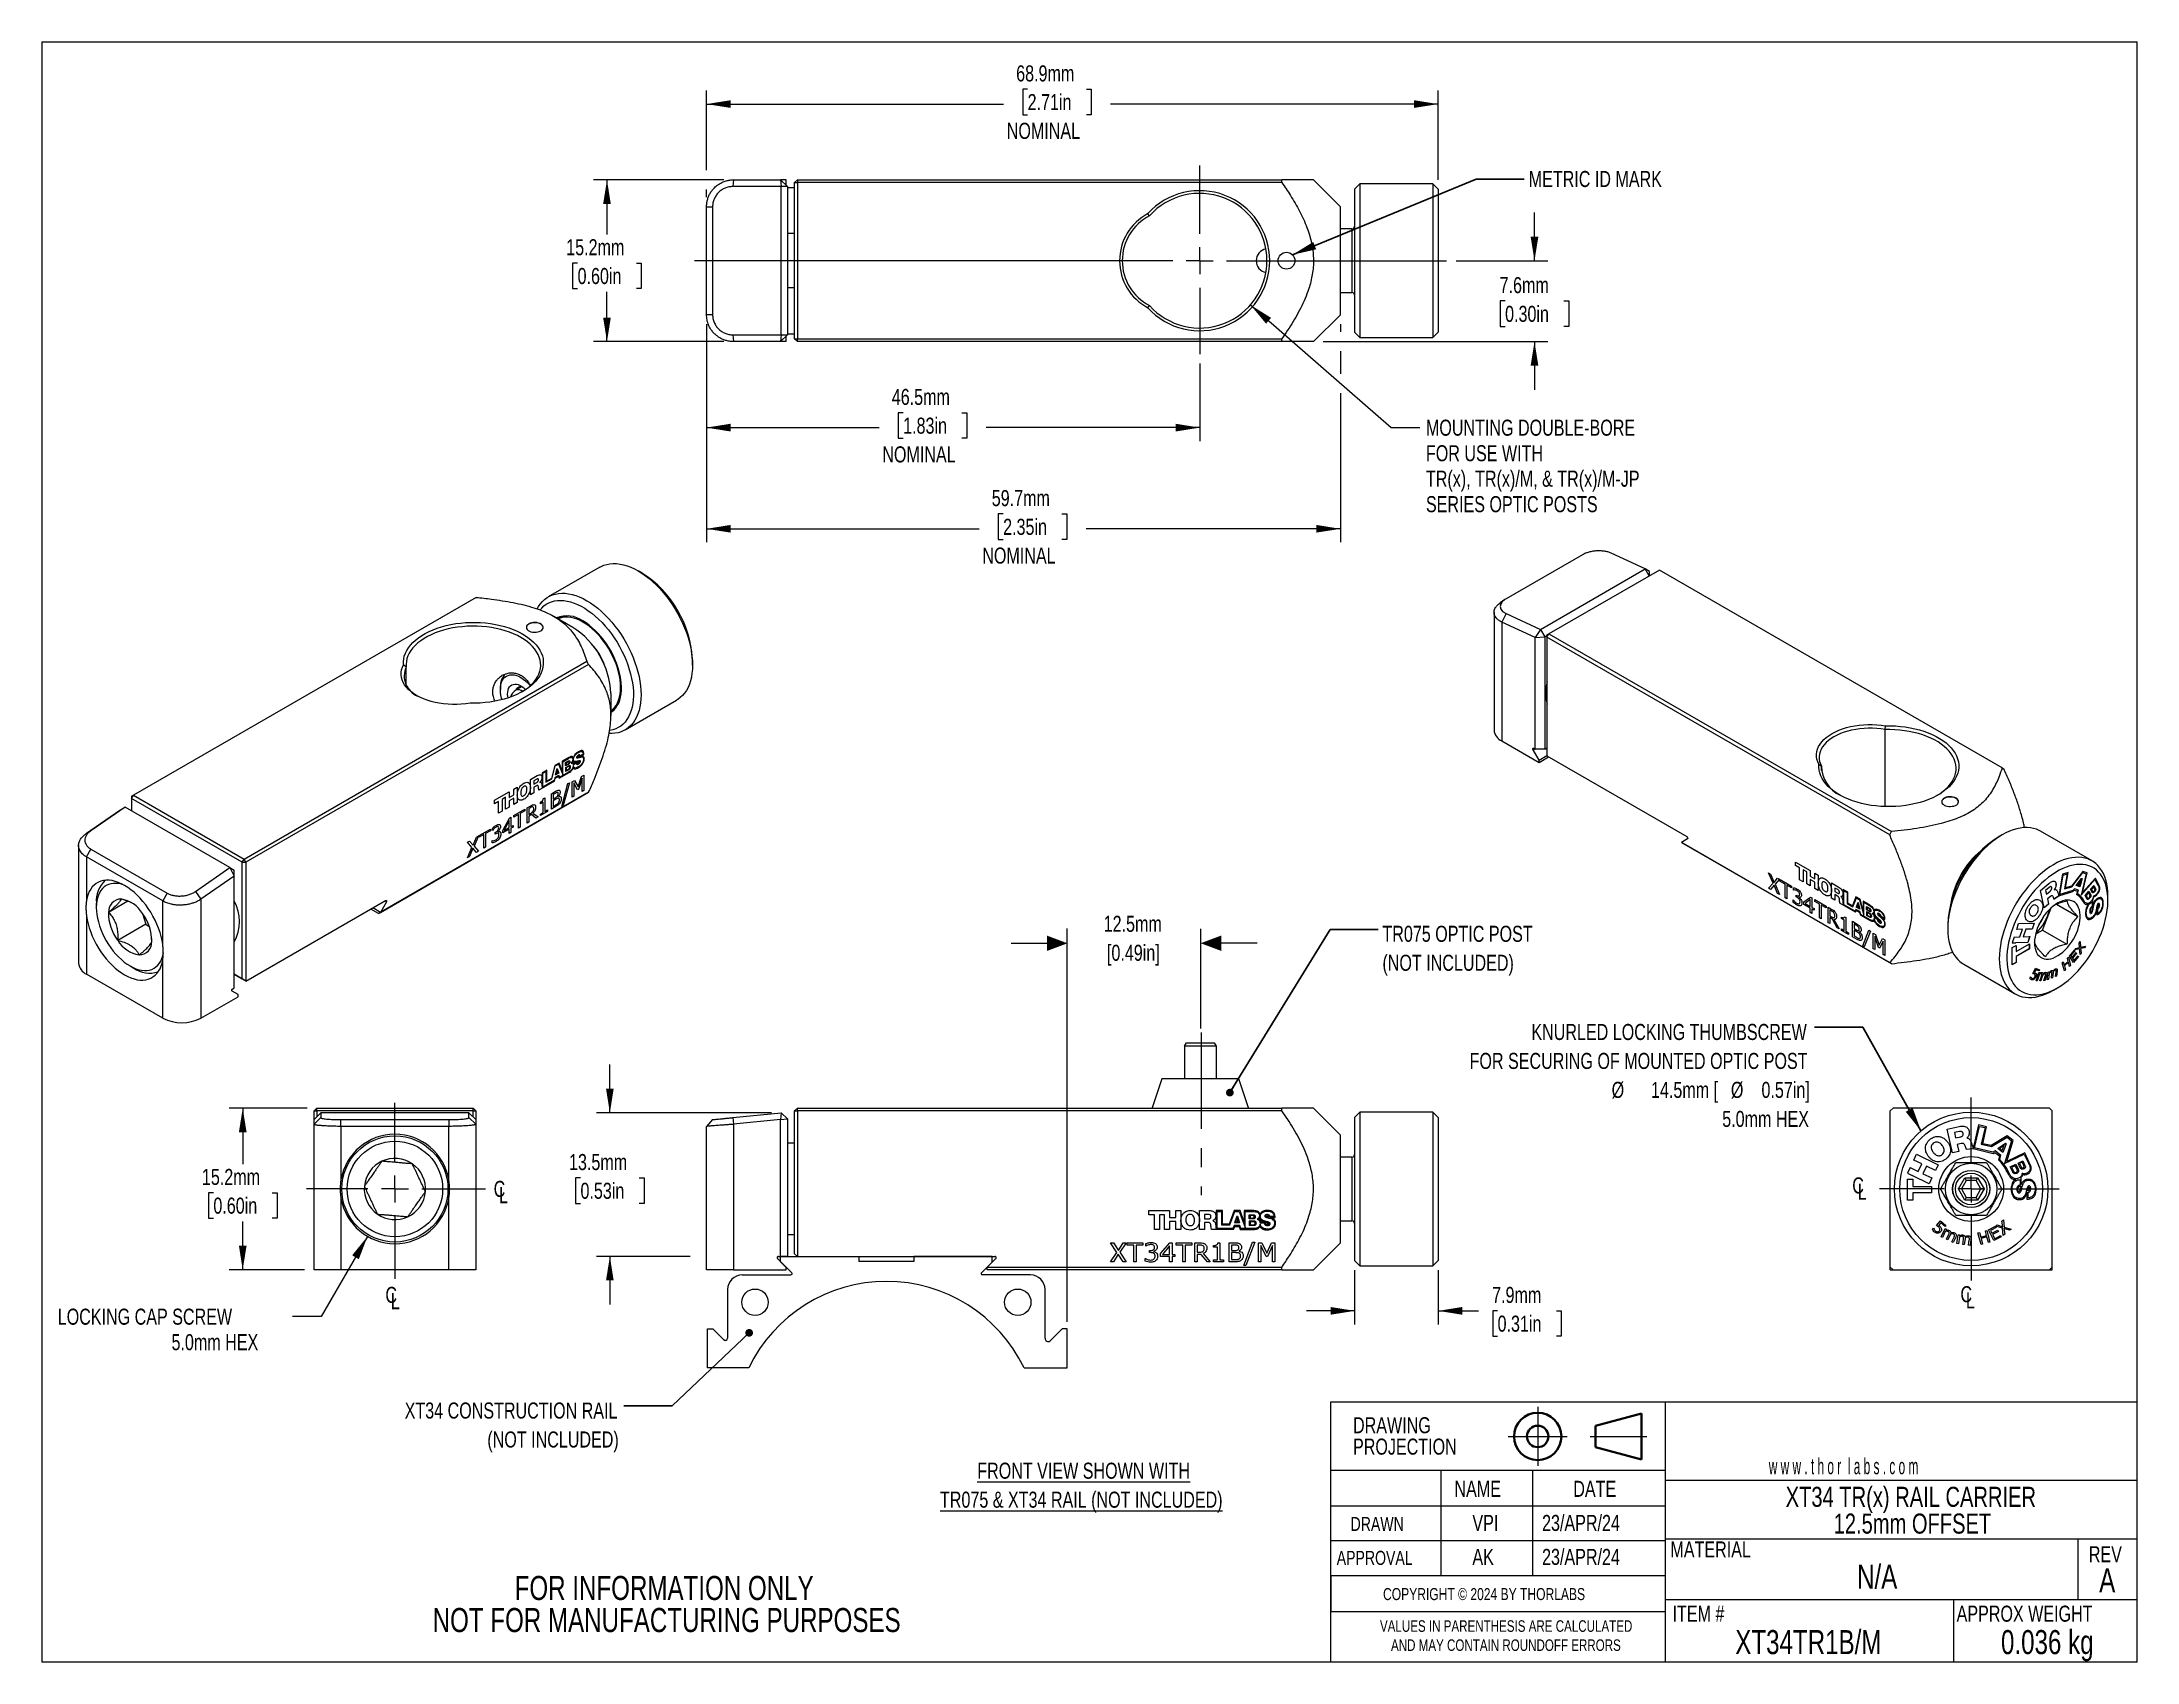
# Model space of a CAD drawing. Header units: millimetres. Extents: x 2 to 278, y 1 to 215.
import ezdxf

# ---------------------------------------------------------------- set-up
doc = ezdxf.new("R2010")
doc.units = ezdxf.units.MM
doc.header["$PDSIZE"] = -1
doc.linetypes.add('CENTERX2', pattern=[20.32, 12.7, -2.54, 2.54, -2.54])
doc.styles.add('SLDTEXTSTYLE0', font='TXT', dxfattribs={"width": 0.75})
doc.styles.add('SLDTEXTSTYLE1', font='TXT', dxfattribs={"width": 0.5525})
doc.dimstyles.new('SLDDIMSTYLE0', dxfattribs={"dimtxt": 2.116667, "dimasz": 3.175, "dimexe": 0, "dimexo": 0.0625, "dimgap": 0.529167, "dimtad": 0, "dimtih": 1, "dimtoh": 1, "dimdec": 1, "dimlfac": 0.714286, "dimrnd": 1e-09, "dimzin": 12, "dimdsep": 46, "dimtxsty": 'SLDTEXTSTYLE0', "dimsah": 1, "dimcen": 0.09, "dimadec": 0, "dimazin": 3, "dimtfac": 1, "dimtdec": 1, "dimtmove": 0, "dimatfit": 0, "dimfxl": 1, "dimfrac": 2, "dimtolj": 1, "dimtzin": 12, "dimarcsym": 0})
doc.dimstyles.new('SLDDIMSTYLE1', dxfattribs={"dimtxt": 0.18, "dimasz": 1.016, "dimexe": 0, "dimexo": 0.0625, "dimgap": 0, "dimtad": 0, "dimtih": 1, "dimtoh": 1, "dimdec": 0, "dimrnd": 1e-09, "dimzin": 0, "dimdsep": 46, "dimtxsty": 'Standard', "dimblk1": 'DOT', "dimblk2": 'DOT', "dimsah": 1, "dimcen": 0.09, "dimadec": 0, "dimazin": 0, "dimtfac": 1.016, "dimtdec": 0, "dimtofl": 0, "dimtmove": 0, "dimatfit": 3, "dimldrblk": 'DOT', "dimfxl": 1, "dimfrac": 2, "dimtolj": 1, "dimtzin": 0, "dimarcsym": 0})
doc.dimstyles.new('SLDDIMSTYLE2', dxfattribs={"dimtxt": 2.116667, "dimasz": 3.175, "dimexe": 0, "dimexo": 0.0625, "dimgap": 0.529167, "dimtad": 0, "dimtih": 1, "dimtoh": 1, "dimdec": 1, "dimlfac": 0.714286, "dimrnd": 1e-09, "dimzin": 12, "dimdsep": 46, "dimtxsty": 'SLDTEXTSTYLE0', "dimsah": 1, "dimcen": 0.09, "dimadec": 0, "dimazin": 3, "dimtfac": 1, "dimtdec": 1, "dimtofl": 0, "dimtmove": 0, "dimatfit": 3, "dimfxl": 1, "dimfrac": 2, "dimtolj": 1, "dimtzin": 12, "dimarcsym": 0})
doc.dimstyles.new('SLDDIMSTYLE3', dxfattribs={"dimtxt": 2.116667, "dimasz": 3.175, "dimexe": 0, "dimexo": 0.0625, "dimgap": 0.529167, "dimtad": 0, "dimtih": 1, "dimtoh": 1, "dimdec": 1, "dimlfac": 0.714286, "dimrnd": 1e-09, "dimzin": 12, "dimdsep": 46, "dimtxsty": 'SLDTEXTSTYLE0', "dimsah": 1, "dimcen": 0, "dimadec": 0, "dimazin": 3, "dimtfac": 1, "dimtdec": 1, "dimtofl": 0, "dimtmove": 0, "dimatfit": 3, "dimfxl": 1, "dimfrac": 2, "dimtolj": 1, "dimtzin": 12, "dimarcsym": 0})
doc.dimstyles.new('SLDDIMSTYLE4', dxfattribs={"dimtxt": 0.18, "dimasz": 3.175, "dimexe": 0, "dimexo": 0.0625, "dimgap": 0, "dimtad": 0, "dimtih": 1, "dimtoh": 1, "dimdec": 0, "dimrnd": 1e-09, "dimzin": 0, "dimdsep": 46, "dimtxsty": 'Standard', "dimsah": 1, "dimcen": 0.09, "dimadec": 0, "dimazin": 0, "dimtfac": 3.175, "dimtdec": 0, "dimtofl": 0, "dimtmove": 0, "dimatfit": 3, "dimfxl": 1, "dimfrac": 2, "dimtolj": 1, "dimtzin": 0, "dimarcsym": 0})
doc.dimstyles.new('SLDDIMSTYLE5', dxfattribs={"dimtxt": 2.116667, "dimasz": 3.175, "dimexe": 0, "dimexo": 0.0625, "dimgap": 0.529167, "dimtad": 0, "dimtih": 1, "dimtoh": 1, "dimdec": 1, "dimlfac": 0.714286, "dimrnd": 1e-09, "dimzin": 12, "dimdsep": 46, "dimtxsty": 'SLDTEXTSTYLE0', "dimsah": 1, "dimcen": 0, "dimadec": 0, "dimazin": 3, "dimtfac": 1, "dimtdec": 1, "dimtofl": 0, "dimtmove": 0, "dimatfit": 3, "dimfxl": 1, "dimfrac": 2, "dimtolj": 1, "dimtzin": 12, "dimarcsym": 0})

msp = doc.modelspace()

# ---------------------------------------------------------------- texts
at = {"color": 8, "linetype": 'Continuous', "lineweight": 0, "style": 'SLDTEXTSTYLE0'}
for s, insert, char_height, attachment_point in [('METRIC ID MARK', (197.73, 197.62), 2.1167, 1), ('12.5mm', (145.49, 99.36), 2.117, 2), ('TR075 OPTIC POST', (178.43, 98.04), 2.1167, 1), ('[0.49in]', (145.57, 95.54), 2.117, 2), ('(NOT INCLUDED)', (178.43, 94.22), 2.1167, 1), ('KNURLED LOCKING THUMBSCREW', (234.41, 85.09), 2.1167, 3), ('FOR SECURING OF MOUNTED OPTIC POST', (234.51, 81.27), 2.1167, 3), ('%%c', (210.32, 77.45), 2.117, 3), ('14.5mm [', (222.71, 77.45), 2.117, 3), ('%%c', (226.05, 77.45), 2.117, 3), ('0.57in]', (234.81, 77.45), 2.117, 3), ('5.0mm HEX', (234.7, 73.62), 2.117, 3), ('XT34 CONSTRUCTION RAIL', (77.51, 35.15), 2.1167, 3), ('(NOT INCLUDED)', (77.68, 31.33), 2.1167, 3), ('\\LFRONT VIEW SHOWN WITH', (139.01, 27.21), 2.1167, 2), ('\\LTR075 & XT34 RAIL (NOT INCLUDED)', (138.7, 23.39), 2.1167, 2)]:
    msp.add_mtext(s, dxfattribs=dict(at, insert=insert, char_height=char_height, attachment_point=attachment_point))
at = {"color": 7, "linetype": 'Continuous', "lineweight": 0}
for s, insert, char_height, attachment_point, style in [('DRAWING', (174.55, 33.21), 2.117, 1, 'SLDTEXTSTYLE0'), ('PROJECTION', (174.55, 30.39), 2.117, 1, 'SLDTEXTSTYLE0'), ('w w w . t h o r  l a b s . c o m', (229.4, 27.8), 2.1167, 1, 'SLDTEXTSTYLE1'), ('NAME', (187.93, 24.82), 2.117, 1, 'SLDTEXTSTYLE0'), ('DATE', (203.61, 24.82), 2.117, 1, 'SLDTEXTSTYLE0'), ('XT34 TR(x) RAIL CARRIER', (248.14, 24.03), 2.6458, 2, 'SLDTEXTSTYLE0'), ('DRAWN', (174.23, 20.05), 1.852, 1, 'SLDTEXTSTYLE0'), ('VPI', (190.3, 20.32), 2.117, 1, 'SLDTEXTSTYLE0'), ('23/APR/24', (199.49, 20.32), 2.117, 1, 'SLDTEXTSTYLE0'), ('12.5mm OFFSET', (248.35, 20.5), 2.6458, 2, 'SLDTEXTSTYLE0'), ('MATERIAL', (216.42, 16.82), 2.117, 1, 'SLDTEXTSTYLE0'), ('APPROVAL', (172.4, 15.58), 1.852, 1, 'SLDTEXTSTYLE0'), ('AK', (190.3, 15.84), 2.117, 1, 'SLDTEXTSTYLE0'), ('23/APR/24', (199.49, 15.84), 2.117, 1, 'SLDTEXTSTYLE0'), ('N/A', (243.7, 13.75), 3.175, 2, 'SLDTEXTSTYLE0'), ('REV', (271.62, 16.19), 2.117, 1, 'SLDTEXTSTYLE0'), ('FOR INFORMATION ONLY', (83.67, 12.27), 3.175, 2, 'SLDTEXTSTYLE0'), ('A', (274.05, 13.28), 3.17, 2, 'SLDTEXTSTYLE0'), ('COPYRIGHT © 2024 BY THORLABS', (178.51, 10.67), 1.5875, 1, 'SLDTEXTSTYLE0'), ('ITEM #', (216.7, 8.35), 2.117, 1, 'SLDTEXTSTYLE0'), ('APPROX WEIGHT', (254.18, 8.35), 2.1167, 1, 'SLDTEXTSTYLE0'), ('NOT FOR MANUFACTURING PURPOSES', (84, 8.04), 3.175, 2, 'SLDTEXTSTYLE0'), ('VALUES IN PARENTHESIS ARE CALCULATED', (194.75, 6.42), 1.524, 2, 'SLDTEXTSTYLE0'), ('AND MAY CONTAIN ROUNDOFF ERRORS', (194.72, 3.9), 1.524, 2, 'SLDTEXTSTYLE0'), ('XT34TR1B/M', (234.62, 5.13), 3.175, 2, 'SLDTEXTSTYLE0'), ('0.036 kg', (266.14, 5.13), 3.175, 2, 'SLDTEXTSTYLE0')]:
    msp.add_mtext(s, dxfattribs=dict(at, insert=insert, char_height=char_height, attachment_point=attachment_point, style=style))

# ---------------------------------------------------------------- blocks, each defined once
blk = doc.blocks.new('Third Angle Projection Block')
at = {"color": 7, "linetype": 'CENTERX2', "lineweight": 18}
for p, q in [((101.48, 23.81), (101.48, 14.07)), ((96.6, 18.94), (106.35, 18.94)), ((110.14, 18.94), (119.45, 18.94))]:
    blk.add_line(p, q, dxfattribs=at)
at = {"color": 7, "linetype": 'Continuous', "lineweight": 35}
for p, q in [((118.62, 22.75), (111, 20.71)), ((118.62, 15.13), (118.62, 22.75)), ((111, 20.71), (111, 17.17)), ((111, 17.17), (118.62, 15.13))]:
    blk.add_line(p, q, dxfattribs=at)
for radius in [3.9, 1.77]:
    blk.add_circle((101.48, 18.94), radius, dxfattribs=at)
at = {"color": 7, "linetype": 'Continuous', "lineweight": 0}
blk.add_point((101.48, 18.94), dxfattribs=at)
blk = doc.blocks.new('SW_SYMBOL_GTOL_FROMTO')
at = {"color": 0, "linetype": 'Continuous', "lineweight": 0}
blk.add_line((0, 500), (1400, 500), dxfattribs=at)
blk.add_solid([(1400, 200), (1400, 800), (2200, 500)], dxfattribs=at)
blk = doc.blocks.new('_D')
at = {"color": 8, "linetype": 'Continuous', "lineweight": 0}
for p, q in [((174.76, 52.63), (174.76, 45.46)), ((185.79, 52.63), (185.79, 45.46)), ((174.76, 47.24), (168.41, 47.24)), ((185.79, 47.24), (191.12, 47.24)), ((193.62, 47.24), (192.98, 47.24)), ((192.98, 47.24), (192.98, 43.88)), ((201.38, 47.24), (202.02, 47.24)), ((202.02, 47.24), (202.02, 43.88)), ((192.98, 43.88), (193.62, 43.88)), ((202.02, 43.88), (201.38, 43.88))]:
    blk.add_line(p, q, dxfattribs=at)
at = {"color": 8, "linetype": 'Continuous', "lineweight": 18}
for points in [[(174.76, 47.24), (171.59, 47.75), (171.59, 46.73)], [(185.79, 47.24), (188.96, 46.73), (188.96, 47.75)]]:
    blk.add_solid(points, dxfattribs=at)
at = {"color": 8, "linetype": 'Continuous', "lineweight": 18, "char_height": 2.117, "attachment_point": 1, "style": 'SLDTEXTSTYLE0'}
for s, insert in [('7.9mm', (192.9, 50.4)), ('0.31in', (193.62, 46.61))]:
    blk.add_mtext(s, dxfattribs=dict(at, insert=insert))
blk = doc.blocks.new('_D_1')
at = {"color": 8, "linetype": 'Continuous', "lineweight": 0}
for p, q in [((76.51, 73.37), (76.51, 79.72)), ((97.85, 73.37), (74.73, 73.37)), ((72.63, 64.78), (71.98, 64.78)), ((71.98, 64.78), (71.98, 61.41)), ((80.38, 64.78), (81.03, 64.78)), ((81.03, 64.78), (81.03, 61.41)), ((71.98, 61.41), (72.63, 61.41)), ((81.03, 61.41), (80.38, 61.41)), ((87.1, 54.43), (74.73, 54.43)), ((76.51, 54.43), (76.51, 48.08))]:
    blk.add_line(p, q, dxfattribs=at)
at = {"color": 8, "linetype": 'Continuous', "lineweight": 18}
for points in [[(76.51, 73.37), (77.01, 76.55), (76, 76.55)], [(76.51, 54.43), (76, 51.25), (77.01, 51.25)]]:
    blk.add_solid(points, dxfattribs=at)
at = {"color": 8, "linetype": 'Continuous', "lineweight": 18, "char_height": 2.117, "attachment_point": 1, "style": 'SLDTEXTSTYLE0'}
for s, insert in [('13.5mm', (71.12, 67.93)), ('0.53in', (72.63, 64.14))]:
    blk.add_mtext(s, dxfattribs=dict(at, insert=insert))
blk = doc.blocks.new('_Dot')
at = {"color": 0, "linetype": 'ByBlock', "lineweight": -2}
blk.add_line((-0.5, 0), (-1, 0), dxfattribs=at)
at = {"color": 0, "linetype": 'ByBlock', "const_width": 0.5}
blk.add_lwpolyline([(-0.25, 0, 1), (0.25, 0, 1)], format="xyb", close=True, dxfattribs=at)
blk = doc.blocks.new('_D_2')
at = {"color": 8, "linetype": 'Continuous', "lineweight": 0}
for p, q in [((36.56, 73.99), (26.3, 73.99)), ((28.07, 73.99), (28.07, 66.6)), ((24.2, 62.81), (23.55, 62.81)), ((23.55, 62.81), (23.55, 59.45)), ((31.95, 62.81), (32.6, 62.81)), ((32.6, 62.81), (32.6, 59.45)), ((23.55, 59.45), (24.2, 59.45)), ((28.07, 52.65), (28.07, 59.02)), ((32.6, 59.45), (31.95, 59.45)), ((36.21, 52.65), (26.3, 52.65))]:
    blk.add_line(p, q, dxfattribs=at)
at = {"color": 8, "linetype": 'Continuous', "lineweight": 18}
for points in [[(28.07, 73.99), (27.57, 70.81), (28.58, 70.81)], [(28.07, 52.65), (28.58, 55.83), (27.57, 55.83)]]:
    blk.add_solid(points, dxfattribs=at)
at = {"color": 8, "linetype": 'Continuous', "lineweight": 18, "char_height": 2.117, "attachment_point": 1, "style": 'SLDTEXTSTYLE0'}
for s, insert in [('15.2mm', (22.69, 65.97)), ('0.60in', (24.2, 62.18))]:
    blk.add_mtext(s, dxfattribs=dict(at, insert=insert))
blk = doc.blocks.new('_D_3')
at = {"color": 7, "linetype": 'Continuous', "lineweight": 0}
for p, q in [((44.54, 57.07), (38.43, 46.49)), ((38.43, 46.49), (34.62, 46.49))]:
    blk.add_line(p, q, dxfattribs=at)
at = {"color": 7, "linetype": 'Continuous', "lineweight": 18}
blk.add_solid([(44.54, 57.07), (42.51, 54.57), (43.39, 54.06)], dxfattribs=at)
at = {"color": 7, "linetype": 'Continuous', "lineweight": 18, "attachment_point": 1, "style": 'SLDTEXTSTYLE0'}
for s, insert, char_height in [('LOCKING CAP SCREW', (3.67, 47.53), 2.1167), ('5.0mm HEX', (18.68, 44.17), 2.117)]:
    blk.add_mtext(s, dxfattribs=dict(at, insert=insert, char_height=char_height))
blk = doc.blocks.new('SW_SYMBOL_MOD_CL')
at = {"color": 0, "linetype": 'Continuous', "lineweight": 0, "char_height": 783, "attachment_point": 5, "style": 'SLDTEXTSTYLE0'}
for s, insert in [('C', (400, 600)), ('L', (600, 300))]:
    blk.add_mtext(s, dxfattribs=dict(at, insert=insert))
blk = doc.blocks.new('SW_CENTERMARKSYMBOL_0')
at = {"color": 0, "linetype": 'Continuous', "lineweight": 18}
for p, q in [((0, 3.56), (0, 11.36)), ((-3.56, 0), (-11.68, 0)), ((0, 0), (-1.78, 0)), ((0, 0), (0, 1.78)), ((0, 0), (0, -1.78)), ((0, 0), (1.78, 0)), ((3.56, 0), (11.96, 0)), ((0, -3.56), (0, -11.87))]:
    blk.add_line(p, q, dxfattribs=at)
blk = doc.blocks.new('SW_CENTERMARKSYMBOL_1')
at = {"color": 0, "linetype": 'Continuous', "lineweight": 18}
for p, q in [((0, 3.56), (0, 12.05)), ((-3.56, 0), (-12.08, 0)), ((0, 0), (-1.78, 0)), ((0, 0), (0, 1.78)), ((0, 0), (0, -1.78)), ((0, 0), (1.78, 0)), ((3.56, 0), (11.63, 0)), ((0, -3.56), (0, -12.09))]:
    blk.add_line(p, q, dxfattribs=at)
blk = doc.blocks.new('_D_4')
at = {"color": 8, "linetype": 'Continuous', "lineweight": 0}
for p, q in [((161.02, 179.94), (179.57, 163.76)), ((179.57, 163.76), (183.38, 163.76))]:
    blk.add_line(p, q, dxfattribs=at)
at = {"color": 8, "linetype": 'Continuous', "lineweight": 18}
blk.add_solid([(161.02, 179.94), (163.08, 177.47), (163.74, 178.24)], dxfattribs=at)
at = {"color": 8, "linetype": 'Continuous', "lineweight": 18, "char_height": 2.1167, "attachment_point": 1, "style": 'SLDTEXTSTYLE0'}
for s, insert in [('MOUNTING DOUBLE-BORE', (184.17, 164.81)), ('FOR USE WITH', (184.17, 161.44)), ('TR(x), TR(x)/M, & TR(x)/M-JP', (184.17, 158.08)), ('SERIES OPTIC POSTS', (184.17, 154.72))]:
    blk.add_mtext(s, dxfattribs=dict(at, insert=insert))
blk = doc.blocks.new('_D_5')
at = {"color": 8, "linetype": 'Continuous', "lineweight": 0}
for p, q in [((198.49, 185.78), (198.49, 192.13)), ((188.17, 185.78), (200.27, 185.78)), ((194.61, 180.47), (193.97, 180.47)), ((193.97, 180.47), (193.97, 177.1)), ((202.37, 180.47), (203.01, 180.47)), ((203.01, 180.47), (203.01, 177.1)), ((193.97, 177.1), (194.61, 177.1)), ((203.01, 177.1), (202.37, 177.1)), ((170.6, 175.11), (200.27, 175.11)), ((198.49, 175.11), (198.49, 168.76))]:
    blk.add_line(p, q, dxfattribs=at)
at = {"color": 8, "linetype": 'Continuous', "lineweight": 18}
for points in [[(198.49, 185.78), (199, 188.95), (197.98, 188.95)], [(198.49, 175.11), (197.98, 171.93), (199, 171.93)]]:
    blk.add_solid(points, dxfattribs=at)
at = {"color": 8, "linetype": 'Continuous', "lineweight": 18, "char_height": 2.117, "attachment_point": 1, "style": 'SLDTEXTSTYLE0'}
for s, insert in [('7.6mm', (193.89, 183.62)), ('0.30in', (194.61, 179.83))]:
    blk.add_mtext(s, dxfattribs=dict(at, insert=insert))
blk = doc.blocks.new('_D_6')
at = {"color": 8, "linetype": 'Continuous', "lineweight": 0}
for p, q in [((89.26, 177.39), (89.26, 148.64)), ((172.89, 177.39), (172.89, 176.38)), ((172.89, 173.84), (172.89, 170.86)), ((172.89, 168.32), (172.89, 148.64)), ((128.39, 152.37), (127.75, 152.37)), ((127.75, 152.37), (127.75, 149)), ((136.15, 152.37), (136.79, 152.37)), ((136.79, 152.37), (136.79, 149)), ((89.26, 150.41), (125.21, 150.41)), ((172.89, 150.41), (139.33, 150.41)), ((127.75, 149), (128.39, 149)), ((136.79, 149), (136.15, 149))]:
    blk.add_line(p, q, dxfattribs=at)
at = {"color": 8, "linetype": 'Continuous', "lineweight": 18}
for points in [[(89.26, 150.41), (92.43, 149.91), (92.43, 150.92)], [(172.89, 150.41), (169.71, 150.92), (169.71, 149.91)]]:
    blk.add_solid(points, dxfattribs=at)
at = {"color": 8, "linetype": 'Continuous', "lineweight": 18, "char_height": 2.117, "attachment_point": 1, "style": 'SLDTEXTSTYLE0'}
for s, insert in [('59.7mm', (126.89, 155.52)), ('2.35in', (128.39, 151.73)), ('NOMINAL', (125.64, 147.94))]:
    blk.add_mtext(s, dxfattribs=dict(at, insert=insert))
blk = doc.blocks.new('_D_7')
at = {"color": 8, "linetype": 'Continuous', "lineweight": 0}
for p, q in [((89.26, 177.39), (89.26, 161.98)), ((154.32, 172.2), (154.32, 161.98)), ((89.26, 163.76), (112.02, 163.76)), ((115.2, 165.71), (114.55, 165.71)), ((114.55, 165.71), (114.55, 162.35)), ((122.96, 165.71), (123.6, 165.71)), ((123.6, 165.71), (123.6, 162.35)), ((154.32, 163.76), (126.14, 163.76)), ((114.55, 162.35), (115.2, 162.35)), ((123.6, 162.35), (122.96, 162.35))]:
    blk.add_line(p, q, dxfattribs=at)
at = {"color": 8, "linetype": 'Continuous', "lineweight": 18}
for points in [[(89.26, 163.76), (92.43, 163.25), (92.43, 164.27)], [(154.32, 163.76), (151.15, 164.27), (151.15, 163.25)]]:
    blk.add_solid(points, dxfattribs=at)
at = {"color": 8, "linetype": 'Continuous', "lineweight": 18, "char_height": 2.117, "attachment_point": 1, "style": 'SLDTEXTSTYLE0'}
for s, insert in [('46.5mm', (113.7, 168.87)), ('1.83in', (115.2, 165.08)), ('NOMINAL', (112.45, 161.29))]:
    blk.add_mtext(s, dxfattribs=dict(at, insert=insert))
blk = doc.blocks.new('_D_8')
at = {"color": 8, "linetype": 'Continuous', "lineweight": 0}
for p, q in [((91.55, 196.44), (74.35, 196.44)), ((76.13, 196.44), (76.13, 189.25)), ((72.25, 185.46), (71.6, 185.46)), ((71.6, 185.46), (71.6, 182.1)), ((80.01, 185.46), (80.65, 185.46)), ((80.65, 185.46), (80.65, 182.1)), ((71.6, 182.1), (72.25, 182.1)), ((76.13, 175.11), (76.13, 181.67)), ((80.65, 182.1), (80.01, 182.1)), ((91.55, 175.11), (74.35, 175.11))]:
    blk.add_line(p, q, dxfattribs=at)
at = {"color": 8, "linetype": 'Continuous', "lineweight": 18}
for points in [[(76.13, 196.44), (75.62, 193.27), (76.63, 193.27)], [(76.13, 175.11), (76.63, 178.28), (75.62, 178.28)]]:
    blk.add_solid(points, dxfattribs=at)
at = {"color": 8, "linetype": 'Continuous', "lineweight": 18, "char_height": 2.117, "attachment_point": 1, "style": 'SLDTEXTSTYLE0'}
for s, insert in [('15.2mm', (70.75, 188.62)), ('0.60in', (72.25, 184.82))]:
    blk.add_mtext(s, dxfattribs=dict(at, insert=insert))
blk = doc.blocks.new('_D_9')
at = {"color": 8, "linetype": 'Continuous', "lineweight": 0}
for p, q in [((89.26, 197.71), (89.26, 208.22)), ((131.62, 208.4), (130.97, 208.4)), ((130.97, 208.4), (130.97, 205.03)), ((139.38, 208.4), (140.02, 208.4)), ((140.02, 208.4), (140.02, 205.03)), ((185.79, 196.47), (185.79, 208.22)), ((89.26, 206.44), (128.44, 206.44)), ((130.97, 205.03), (131.62, 205.03)), ((140.02, 205.03), (139.38, 205.03)), ((185.79, 206.44), (142.56, 206.44)), ((89.26, 194.16), (89.26, 195.17))]:
    blk.add_line(p, q, dxfattribs=at)
at = {"color": 8, "linetype": 'Continuous', "lineweight": 18}
for points in [[(89.26, 206.44), (92.43, 205.94), (92.43, 206.95)], [(185.79, 206.44), (182.61, 206.95), (182.61, 205.94)]]:
    blk.add_solid(points, dxfattribs=at)
at = {"color": 8, "linetype": 'Continuous', "lineweight": 18, "char_height": 2.117, "attachment_point": 1, "style": 'SLDTEXTSTYLE0'}
for s, insert in [('68.9mm', (130.11, 211.55)), ('2.71in', (131.62, 207.76)), ('NOMINAL', (128.87, 203.97))]:
    blk.add_mtext(s, dxfattribs=dict(at, insert=insert))
blk = doc.blocks.new('SW_CENTERMARKSYMBOL_2')
at = {"color": 0, "linetype": 'Continuous', "lineweight": 18}
for p, q in [((0, 3.56), (0, 12.55)), ((-3.56, 0), (-66.64, 0)), ((0, 0), (-1.78, 0)), ((0, 0), (0, 1.78)), ((0, 0), (0, -1.78)), ((0, 0), (1.78, 0)), ((3.56, 0), (32.58, 0)), ((0, -3.56), (0, -12.31))]:
    blk.add_line(p, q, dxfattribs=at)

# ---------------------------------------------------------------- dimensions: what is measured, and where the dimension line sits
at = {"color": 8, "linetype": 'Continuous', "lineweight": 18}
for base, p1, p2, picture, middle in [((89.2595, 206.4447), (185.7865, 195.1997), (89.2595, 192.8883), '_D_9', (135.4967, 206.4447)), ((172.89, 150.41), (89.26, 178.66), (172.89, 178.66), '_D_6', (132.27, 150.41)), ((154.32, 163.76), (89.26, 178.66), (154.32, 173.47), '_D_7', (119.08, 163.76))]:
    dim = msp.add_linear_dim(base=base, p1=p1, p2=p2, text='<>\\PNOMINAL', dimstyle='SLDDIMSTYLE2', dxfattribs=at)
    dim.commit()
    dim.dimension.update_dxf_attribs({"geometry": picture, "text_midpoint": middle, "dimtype": 160})
for base, p1, p2, dimstyle, picture, middle in [((76.13, 196.44), (92.82, 175.11), (92.82, 196.44), 'SLDDIMSTYLE2', '_D_8', (76.13, 185.46)), ((198.49, 185.78), (169.33, 175.11), (186.9, 185.78), 'SLDDIMSTYLE0', '_D_5', (198.49, 180.47)), ((76.51, 54.43), (99.12, 73.37), (99.04, 54.43), 'SLDDIMSTYLE0', '_D_1', (76.51, 64.78)), ((28.07, 52.65), (37.83, 73.99), (37.48, 52.65), 'SLDDIMSTYLE2', '_D_2', (28.07, 62.81))]:
    dim = msp.add_linear_dim(base=base, p1=p1, p2=p2, angle=90, dimstyle=dimstyle, dxfattribs=at)
    dim.commit()
    dim.dimension.update_dxf_attribs({"geometry": picture, "text_midpoint": middle, "dimtype": 160})
dim = msp.add_radius_dim(center=(154.32, 185.78), mpoint=(161.02, 179.94), text='MOUNTING DOUBLE-BORE\\PFOR USE WITH\\PTR(x), TR(x)/M, & TR(x)/M-JP\\PSERIES OPTIC POSTS', dimstyle='SLDDIMSTYLE5', dxfattribs=at)
dim.commit()
dim.dimension.update_dxf_attribs({"geometry": '_D_4', "text_midpoint": (202.54, 163.76), "dimtype": 164})
at = {"color": 7, "linetype": 'Continuous', "lineweight": 18}
dim = msp.add_radius_dim(center=(48.15, 63.32), mpoint=(44.54, 57.07), text='LOCKING CAP SCREW\\P5.0mm HEX', dimstyle='SLDDIMSTYLE3', override={"dimpost": '<>'}, dxfattribs=at)
dim.commit()
dim.dimension.update_dxf_attribs({"geometry": '_D_3', "text_midpoint": (18.75, 46.49), "dimtype": 164})
at = {"color": 8, "linetype": 'Continuous', "lineweight": 18}
dim = msp.add_linear_dim(base=(185.79, 47.24), p1=(174.76, 53.9), p2=(185.79, 53.9), dimstyle='SLDDIMSTYLE0', dxfattribs=at)
dim.commit()
dim.dimension.update_dxf_attribs({"geometry": '_D', "text_midpoint": (197.5, 47.24), "dimtype": 160})

# ---------------------------------------------------------------- linework, layer by layer
at = {"color": 7, "linetype": 'Continuous', "lineweight": 18}
for p, q in [((1.58, 214.65), (277.99, 214.65)), ((1.58, 214.65), (1.58, 0.9)), ((277.99, 0.9), (277.99, 214.65)), ((92.82, 196.44), (92.73, 195.56)), ((92.82, 196.44), (99.04, 196.44)), ((99.04, 196.44), (99.12, 195.56)), ((99.93, 195.56), (99.04, 196.44)), ((99.75, 196.44), (99.04, 196.44)), ((99.75, 195.73), (99.75, 196.44)), ((101.24, 196.44), (100.88, 196.09)), ((101.24, 196.44), (101.24, 196.09)), ((101.24, 196.44), (165.16, 196.44)), ((165.16, 196.09), (165.16, 196.44)), ((172.89, 192.89), (169.33, 196.44)), ((99.12, 195.56), (92.73, 195.56)), ((99.12, 176), (99.12, 195.56)), ((99.93, 195.56), (99.12, 195.56)), ((99.93, 195.56), (99.93, 176)), ((100.88, 195.41), (99.93, 195.41)), ((100.88, 175.46), (100.88, 196.09)), ((100.88, 196.09), (101.24, 196.09)), ((101.24, 196.09), (101.24, 175.46)), ((165.16, 196.09), (101.24, 196.09)), ((175.47, 195.91), (174.76, 195.2)), ((174.76, 195.2), (174.76, 176.35)), ((185.08, 195.91), (175.47, 195.91)), ((175.47, 195.91), (175.47, 175.64)), ((185.79, 195.2), (185.08, 195.91)), ((185.08, 195.91), (185.08, 175.64)), ((185.79, 195.2), (185.79, 176.35)), ((89.26, 192.89), (90.06, 192.89)), ((89.26, 178.66), (89.26, 192.89)), ((90.06, 192.89), (90.06, 178.66)), ((147.71, 191.7), (147.49, 191.98)), ((172.89, 178.66), (172.89, 192.89)), ((100.88, 189.37), (99.93, 189.37)), ((174.41, 189.98), (172.89, 189.98)), ((174.41, 189.98), (174.41, 181.58)), ((100.88, 182.18), (99.93, 182.18)), ((147.49, 179.57), (147.71, 179.85)), ((172.89, 181.58), (174.41, 181.58)), ((90.06, 178.66), (89.26, 178.66)), ((169.33, 175.11), (172.89, 178.66)), ((92.73, 176), (99.12, 176)), ((92.73, 176), (92.82, 175.11)), ((99.04, 175.11), (92.82, 175.11)), ((99.12, 176), (99.04, 175.11)), ((99.04, 175.11), (99.93, 176)), ((99.75, 175.11), (99.04, 175.11)), ((99.12, 176), (99.93, 176)), ((99.75, 175.11), (99.75, 175.82)), ((99.93, 176.14), (100.88, 176.14)), ((100.88, 175.46), (101.24, 175.46)), ((100.88, 175.46), (101.24, 175.11)), ((101.24, 175.46), (165.16, 175.46)), ((101.24, 175.11), (101.24, 175.46)), ((165.16, 175.11), (101.24, 175.11)), ((165.16, 175.11), (165.16, 175.46)), ((174.76, 176.35), (175.47, 175.64)), ((175.47, 175.64), (185.08, 175.64)), ((185.08, 175.64), (185.79, 176.35)), ((204.81, 146.99), (194.76, 141.18)), ((213.11, 145.12), (208.59, 147.2)), ((75.18, 145.35), (68.39, 141.44)), ((80.75, 144.56), (80.25, 144.85)), ((199.28, 137.13), (213.11, 145.12)), ((214.98, 144.97), (200.4, 136.55)), ((213.64, 144.2), (213.11, 145.12)), ((213.68, 144.78), (213.11, 145.12)), ((213.68, 144.22), (213.68, 144.78)), ((260.18, 118.88), (214.98, 144.97)), ((58.87, 141.37), (13.67, 115.27)), ((194.58, 141.07), (193.96, 140.64)), ((71.63, 137.41), (69.11, 138.86)), ((69.48, 138.67), (69.46, 138.66)), ((69.69, 138.6), (69.63, 138.56)), ((193.15, 139.4), (193.15, 123.87)), ((194.76, 139.22), (194.19, 138.1)), ((194.76, 139.22), (199.28, 137.13)), ((198.59, 136.07), (194.19, 138.1)), ((194.19, 138.1), (194.19, 122.42)), ((199.28, 137.13), (198.59, 136.07)), ((198.59, 136.07), (199.85, 136.14)), ((198.59, 121.33), (198.59, 136.07)), ((199.28, 137.13), (199.85, 136.14)), ((200.14, 136.31), (199.85, 136.14)), ((199.85, 136.14), (199.85, 121.33)), ((200.14, 136.12), (200.4, 136.55)), ((200.14, 136.41), (200.4, 136.55)), ((200.14, 136.41), (200.14, 136.12)), ((200.14, 136.12), (200.14, 120.44)), ((245.35, 110.02), (200.14, 136.12)), ((200.4, 136.55), (245.6, 110.46)), ((28.25, 106.85), (73.46, 132.95)), ((73.71, 132.51), (73.46, 132.95)), ((87.41, 132.44), (87.41, 133.02)), ((73.71, 132.51), (28.5, 106.42)), ((49.63, 132.16), (49.28, 132.48)), ((49.63, 129.83), (49.63, 132.16)), ((62.06, 129.51), (62.06, 129.22)), ((64.87, 129.55), (64.11, 129.11)), ((76.66, 125.8), (76.66, 128.7)), ((78.52, 123.88), (85.31, 127.8)), ((76.66, 126.4), (76.72, 126.43)), ((76.66, 126.2), (76.68, 126.21)), ((244.74, 123.92), (244.78, 124.42)), ((194.19, 122.42), (199.09, 119.59)), ((244.74, 113.77), (244.74, 123.92)), ((69.26, 119.2), (68.79, 117.48)), ((68.85, 117.44), (69.31, 119.13)), ((68.85, 117.44), (69.31, 119.13)), ((69.8, 119.51), (69.26, 119.2)), ((69.31, 119.13), (69.73, 119.37)), ((69.31, 119.13), (69.73, 119.37)), ((69.31, 119.13), (69.31, 119.13)), ((69.73, 119.37), (70.29, 117.98)), ((69.73, 119.37), (69.73, 119.37)), ((70.21, 118.48), (69.8, 119.51)), ((70.21, 118.48), (69.8, 119.51)), ((70.99, 120.19), (70.21, 119.75)), ((70.21, 119.75), (70.21, 118.48)), ((70.29, 119.69), (71.04, 120.12)), ((70.29, 119.69), (71.04, 120.12)), ((70.29, 117.98), (70.29, 119.69)), ((70.29, 117.98), (70.29, 119.69)), ((70.29, 119.69), (70.29, 119.69)), ((70.67, 119.56), (71.04, 119.78)), ((70.67, 119.12), (70.67, 119.56)), ((71.04, 119.33), (70.67, 119.12)), ((71.04, 119.33), (70.67, 119.12)), ((70.67, 118.91), (71.08, 119.14)), ((70.67, 118.91), (70.67, 118.4)), ((71.01, 119.66), (70.75, 119.51)), ((71.01, 119.66), (70.75, 119.51)), ((70.75, 119.51), (70.75, 119.26)), ((70.75, 119.51), (70.75, 119.26)), ((70.75, 119.51), (70.75, 119.51)), ((70.75, 119.26), (71.01, 119.41)), ((70.75, 119.26), (70.75, 119.26)), ((71.05, 119.04), (70.75, 118.86)), ((71.06, 119.04), (70.75, 118.86)), ((70.75, 118.86), (70.75, 118.53)), ((70.75, 118.86), (70.75, 118.86)), ((70.75, 118.86), (70.75, 118.53)), ((71.01, 119.66), (71.01, 119.66)), ((71.04, 120.12), (71.04, 120.12)), ((71.04, 119.33), (71.04, 119.33)), ((71.05, 119.04), (71.06, 119.04)), ((71.23, 119.67), (71.23, 119.67)), ((71.29, 119.01), (71.29, 119.01)), ((71.61, 119.58), (71.56, 119.6)), ((71.56, 119.6), (71.56, 119.6)), ((71.66, 119.82), (71.66, 119.82)), ((71.67, 120.22), (71.67, 120.22)), ((71.67, 119.28), (72.07, 119.5)), ((71.67, 119.28), (72.07, 119.5)), ((71.67, 118.88), (71.67, 118.88)), ((71.7, 119.99), (71.7, 119.99)), ((72.13, 119.62), (71.73, 119.39)), ((71.73, 119.39), (71.73, 119.39)), ((72.05, 119.6), (72.05, 119.6)), ((72.07, 119.5), (72.07, 119.5)), ((72.13, 119.62), (72.13, 119.62)), ((72.14, 119.63), (72.14, 119.63)), ((72.2, 120.31), (72.21, 120.31)), ((72.35, 120.92), (72.35, 120.92)), ((72.35, 120.43), (72.35, 120.43)), ((72.37, 119.39), (72.37, 119.39)), ((72.38, 118.91), (72.38, 118.91)), ((72.47, 120.44), (72.48, 120.41)), ((72.99, 120.7), (72.57, 120.46)), ((72.57, 120.46), (72.57, 120.46)), ((72.58, 120.28), (72.58, 120.28)), ((72.59, 120.37), (73.08, 120.65)), ((72.59, 120.37), (73.08, 120.65)), ((72.59, 120.37), (72.59, 120.37)), ((72.62, 119.73), (72.62, 119.73)), ((73.08, 120.65), (73.08, 120.65)), ((73.12, 120.04), (73.12, 120.04)), ((198.3, 121.25), (198.52, 121.38)), ((199.09, 119.88), (198.3, 121.25)), ((198.39, 121.45), (198.59, 121.33)), ((199.85, 121.33), (198.59, 121.33)), ((199.09, 119.88), (200.14, 120.49)), ((199.09, 119.59), (200.35, 120.32)), ((199.09, 119.59), (199.09, 119.88)), ((199.85, 121.33), (200.14, 121.51)), ((200.14, 120.44), (218.57, 109.8)), ((236, 119.35), (236.36, 119.08)), ((236.36, 118.52), (236.36, 119.08)), ((260.18, 118.88), (260.43, 118.73)), ((63.83, 116.06), (64.29, 116.33)), ((64.29, 116.33), (64.29, 115.29)), ((64.29, 116.33), (64.29, 115.29)), ((65.16, 116.42), (65.16, 116.42)), ((66.03, 117.33), (66.93, 117.85)), ((66.03, 116.32), (66.03, 117.33)), ((66.03, 116.32), (66.03, 116.32)), ((66.03, 115.31), (66.03, 116.32)), ((66.03, 116.32), (66.03, 116.32)), ((66.03, 116.32), (66.03, 116.32)), ((66.03, 116.32), (66.03, 116.32)), ((66.03, 116.32), (66.03, 116.32)), ((66.03, 116.32), (66.03, 116.32)), ((66.86, 117.39), (66.49, 117.18)), ((66.86, 117.39), (66.49, 117.18)), ((66.49, 117.18), (66.49, 116.72)), ((66.49, 117.18), (66.49, 116.72)), ((66.49, 117.18), (66.49, 117.18)), ((66.49, 116.72), (66.88, 116.94)), ((66.49, 116.72), (66.49, 116.72)), ((66.84, 116.51), (66.49, 116.31)), ((66.84, 116.51), (66.49, 116.31)), ((66.49, 116.31), (66.49, 115.57)), ((66.49, 116.31), (66.49, 115.57)), ((66.49, 116.31), (66.49, 116.31)), ((66.84, 116.51), (66.84, 116.51)), ((66.86, 117.39), (66.86, 117.39)), ((69.2, 117.14), (67.15, 115.95)), ((69.2, 117.14), (67.15, 115.95)), ((67.27, 116.97), (67.27, 116.96)), ((67.27, 116.97), (67.27, 116.96)), ((67.27, 116.97), (67.27, 116.97)), ((67.27, 116.96), (67.27, 116.96)), ((67.53, 116.63), (67.53, 116.63)), ((67.55, 117.64), (67.55, 117.64)), ((68.18, 118.57), (67.58, 118.23)), ((67.58, 118.23), (67.58, 116.29)), ((67.58, 116.29), (67.58, 116.29)), ((67.67, 118.18), (68.08, 118.42)), ((67.67, 118.18), (68.08, 118.42)), ((67.67, 116.34), (67.67, 118.18)), ((67.67, 116.34), (67.67, 118.18)), ((67.67, 118.18), (67.67, 118.18)), ((69.14, 117.19), (67.67, 116.34)), ((67.67, 116.34), (67.67, 116.34)), ((68.08, 118.42), (68.08, 117)), ((68.08, 118.42), (68.08, 118.42)), ((68.08, 117), (68.85, 117.44)), ((68.08, 117), (68.85, 117.44)), ((68.18, 117.12), (68.18, 118.57)), ((68.18, 117.12), (68.18, 118.57)), ((68.79, 117.48), (68.18, 117.12)), ((68.18, 117.12), (68.18, 117.12)), ((68.85, 117.44), (68.85, 117.44)), ((69.26, 117.57), (69.14, 117.19)), ((69.2, 117.14), (69.31, 117.5)), ((69.2, 117.14), (69.3, 117.5)), ((69.2, 117.14), (69.2, 117.14)), ((69.77, 117.87), (69.26, 117.57)), ((69.49, 118.75), (69.28, 117.89)), ((69.76, 118.17), (69.28, 117.89)), ((69.76, 118.17), (69.28, 117.89)), ((69.3, 117.5), (69.73, 117.74)), ((69.3, 117.5), (69.31, 117.5)), ((69.31, 117.5), (69.73, 117.74)), ((69.52, 118.57), (69.39, 118.06)), ((69.52, 118.57), (69.39, 118.05)), ((69.39, 118.05), (69.64, 118.2)), ((69.39, 118.06), (69.39, 118.05)), ((69.49, 118.75), (69.56, 118.78)), ((69.52, 118.57), (69.52, 118.57)), ((69.64, 118.2), (69.52, 118.57)), ((69.56, 118.78), (69.76, 118.17)), ((69.56, 118.78), (69.76, 118.17)), ((69.73, 117.74), (69.83, 117.5)), ((69.73, 117.74), (69.73, 117.74)), ((69.76, 118.17), (69.76, 118.17)), ((69.89, 117.63), (69.77, 117.87)), ((69.89, 117.63), (69.77, 117.87)), ((69.83, 117.5), (71.15, 118.26)), ((69.83, 117.5), (71.15, 118.26)), ((71.06, 118.3), (69.89, 117.63)), ((69.89, 117.63), (69.89, 117.63)), ((70.15, 113.79), (70.97, 116.79)), ((70.21, 118.48), (70.21, 118.48)), ((71.19, 116.91), (70.36, 113.91)), ((71.19, 116.91), (70.36, 113.91)), ((71.08, 118.63), (70.67, 118.4)), ((71.08, 118.63), (70.67, 118.4)), ((70.75, 118.53), (71.06, 118.71)), ((70.75, 118.53), (70.75, 118.53)), ((70.97, 116.79), (71.19, 116.91)), ((71.08, 118.63), (71.08, 118.63)), ((71.15, 118.26), (71.15, 118.26)), ((71.53, 117.03), (71.85, 117.21)), ((71.53, 115), (71.53, 117.03)), ((71.75, 116.88), (71.75, 115.12)), ((72.23, 115.97), (71.75, 116.88)), ((71.75, 116.88), (71.75, 115.12)), ((71.75, 116.88), (71.75, 116.88)), ((71.85, 117.21), (72.31, 116.35)), ((71.85, 117.21), (72.31, 116.35)), ((72.31, 116.35), (72.75, 117.74)), ((72.31, 116.35), (72.31, 116.35)), ((72.84, 117.51), (72.36, 116.04)), ((72.84, 117.51), (72.36, 116.04)), ((72.75, 117.74), (73.06, 117.92)), ((72.84, 115.75), (72.84, 117.51)), ((72.84, 117.51), (72.84, 117.51)), ((73.06, 117.92), (73.06, 115.88)), ((73.06, 117.92), (73.06, 115.88)), ((12.55, 113.69), (8.03, 110.56)), ((11.86, 113.28), (12.55, 113.69)), ((26.38, 105.71), (12.55, 113.69)), ((13.42, 114.84), (13.67, 115.27)), ((13.42, 115.13), (13.67, 115.27)), ((13.42, 115.13), (13.42, 114.84)), ((28, 106.42), (13.42, 114.84)), ((13.42, 114.84), (13.42, 113.19)), ((13.67, 115.27), (28.25, 106.85)), ((73.46, 115.53), (45.98, 99.67)), ((46.23, 99.81), (73.71, 115.67)), ((61.3, 114.6), (63.22, 115.71)), ((61.3, 114.14), (61.3, 114.6)), ((61.82, 114.45), (61.3, 114.14)), ((61.82, 114.45), (61.3, 114.15)), ((61.82, 112.88), (61.82, 114.45)), ((61.82, 114.45), (61.82, 114.45)), ((62.76, 115), (62.28, 114.72)), ((62.76, 115), (62.28, 114.72)), ((62.28, 114.72), (62.28, 113.14)), ((62.28, 114.72), (62.28, 113.14)), ((62.28, 114.72), (62.28, 114.72)), ((62.76, 113.42), (62.76, 115)), ((62.76, 115), (62.76, 115)), ((63.22, 113.69), (62.76, 113.42)), ((63.22, 113.69), (62.76, 113.42)), ((63.22, 115.71), (63.22, 114.97)), ((63.22, 115.71), (63.22, 114.97)), ((63.22, 114.97), (63.83, 115.32)), ((63.22, 114.97), (63.22, 114.97)), ((63.83, 114.87), (63.22, 114.52)), ((63.83, 114.87), (63.22, 114.52)), ((63.22, 114.52), (63.22, 113.69)), ((63.22, 114.52), (63.22, 113.69)), ((63.22, 114.52), (63.22, 114.52)), ((63.22, 113.69), (63.22, 113.69)), ((63.83, 115.32), (63.83, 116.06)), ((63.83, 114.04), (63.83, 114.87)), ((63.83, 114.87), (63.83, 114.87)), ((64.29, 114.3), (63.83, 114.04)), ((64.29, 114.3), (63.83, 114.04)), ((63.84, 112.59), (65.31, 113.44)), ((64.29, 115.29), (64.29, 115.29)), ((64.29, 115.29), (64.29, 114.3)), ((64.29, 115.29), (64.29, 115.29)), ((64.29, 115.29), (64.29, 114.3)), ((64.29, 115.29), (64.29, 115.29)), ((64.29, 115.29), (64.29, 115.29)), ((64.29, 115.29), (64.29, 115.29)), ((64.29, 115.29), (64.29, 115.29)), ((64.29, 114.3), (64.29, 114.3)), ((64.75, 115.58), (64.75, 115.58)), ((65.16, 114.73), (65.16, 114.73)), ((65.31, 113.44), (65.31, 113.21)), ((65.31, 113.44), (65.31, 113.21)), ((65.58, 113.59), (66.06, 113.87)), ((65.58, 111.56), (65.58, 113.59)), ((66.07, 113.65), (65.8, 113.49)), ((66.07, 113.65), (65.8, 113.49)), ((65.8, 113.49), (65.8, 112.72)), ((65.8, 113.49), (65.8, 113.49)), ((65.8, 113.49), (65.8, 112.72)), ((66.49, 115.57), (66.03, 115.31)), ((66.49, 115.57), (66.03, 115.31)), ((66.07, 113.65), (66.07, 113.65)), ((66.4, 113.71), (66.36, 113.74)), ((66.4, 113.71), (66.36, 113.74)), ((66.36, 113.74), (66.36, 113.74)), ((66.47, 113.53), (66.44, 113.69)), ((66.49, 115.57), (66.49, 115.57)), ((66.71, 113.69), (66.71, 113.69)), ((67.7, 114.35), (67.34, 114.15)), ((67.7, 114.35), (67.34, 114.15)), ((67.34, 114.15), (67.34, 114.33)), ((67.7, 112.99), (67.7, 114.35)), ((67.7, 114.35), (67.7, 114.35)), ((67.74, 114.84), (67.92, 114.94)), ((67.92, 114.94), (67.92, 113.12)), ((67.92, 114.94), (67.92, 113.12)), ((68.79, 115.45), (69.3, 115.74)), ((68.79, 113.41), (68.79, 115.45)), ((69.4, 113.77), (68.79, 113.41)), ((69.4, 113.77), (68.79, 113.41)), ((69.28, 115.5), (69.01, 115.34)), ((69.29, 115.5), (69.01, 115.34)), ((69.01, 115.34), (69.01, 114.75)), ((69.01, 115.34), (69.01, 114.75)), ((69.01, 115.34), (69.01, 115.34)), ((69.01, 114.75), (69.31, 114.92)), ((69.01, 114.75), (69.01, 114.75)), ((69.38, 114.73), (69.01, 114.52)), ((69.38, 114.73), (69.01, 114.52)), ((69.01, 114.52), (69.01, 113.77)), ((69.01, 114.52), (69.01, 113.77)), ((69.01, 114.52), (69.01, 114.52)), ((69.01, 113.77), (69.32, 113.95)), ((69.01, 113.77), (69.01, 113.77)), ((69.28, 115.5), (69.29, 115.5)), ((69.38, 114.73), (69.38, 114.73)), ((69.4, 113.77), (69.4, 113.77)), ((69.61, 115.64), (69.61, 115.64)), ((69.66, 115.61), (69.63, 115.62)), ((69.71, 115.11), (69.71, 115.1)), ((69.71, 115.11), (69.71, 115.1)), ((69.71, 115.11), (69.71, 115.11)), ((69.71, 115.1), (69.71, 115.1)), ((69.77, 114.85), (69.71, 114.87)), ((69.77, 114.85), (69.71, 114.87)), ((69.71, 114.87), (69.71, 114.87)), ((69.92, 114.23), (69.92, 114.23)), ((69.95, 115.66), (69.95, 115.66)), ((70.1, 114.79), (70.1, 114.79)), ((70.36, 113.91), (70.15, 113.79)), ((70.36, 113.91), (70.15, 113.79)), ((70.36, 113.91), (70.36, 113.91)), ((71.75, 115.12), (71.53, 115)), ((71.75, 115.12), (71.53, 115)), ((71.75, 115.12), (71.75, 115.12)), ((72.36, 116.04), (72.23, 115.97)), ((72.36, 116.04), (72.23, 115.97)), ((72.36, 116.04), (72.36, 116.04)), ((73.06, 115.88), (72.84, 115.75)), ((73.06, 115.88), (72.84, 115.75)), ((73.06, 115.88), (73.06, 115.88)), ((73.46, 115.53), (73.71, 115.67)), ((7.46, 110.24), (11.86, 113.28)), ((59.27, 109.95), (60.74, 110.8)), ((60.74, 110.57), (60.12, 110.21)), ((60.74, 110.57), (60.12, 110.21)), ((60.74, 110.8), (60.74, 110.57)), ((60.74, 110.8), (60.74, 110.57)), ((60.74, 110.57), (60.74, 110.57)), ((61.01, 110.6), (61.01, 110.88)), ((61.02, 110.6), (61.01, 110.6)), ((61.02, 110.6), (61.01, 110.6)), ((61.02, 110.6), (61.02, 110.6)), ((61.5, 111.06), (61.5, 111.06)), ((61.78, 111.1), (61.73, 111.13)), ((61.84, 110.96), (61.8, 111.09)), ((62.28, 113.14), (61.82, 112.88)), ((62.28, 113.14), (61.82, 112.88)), ((62.08, 111.13), (62.08, 111.13)), ((62.28, 113.14), (62.28, 113.14)), ((62.39, 110.6), (63.25, 112.25)), ((63.24, 110.78), (62.39, 110.29)), ((63.24, 110.78), (62.39, 110.29)), ((62.39, 110.29), (62.39, 110.6)), ((63.24, 111.92), (62.57, 110.62)), ((63.24, 111.92), (62.57, 110.62)), ((62.57, 110.62), (63.24, 111.01)), ((62.57, 110.62), (62.57, 110.62)), ((63.24, 111.01), (63.24, 111.92)), ((63.24, 111.92), (63.24, 111.92)), ((63.24, 110.21), (63.24, 110.78)), ((63.24, 110.78), (63.24, 110.78)), ((63.25, 112.25), (63.46, 112.37)), ((63.46, 112.37), (63.46, 111.14)), ((63.46, 112.37), (63.46, 111.14)), ((63.46, 111.14), (63.73, 111.29)), ((63.46, 111.14), (63.46, 111.14)), ((63.73, 111.06), (63.46, 110.91)), ((63.73, 111.06), (63.46, 110.91)), ((63.46, 110.91), (63.46, 110.34)), ((63.46, 110.91), (63.46, 110.34)), ((63.46, 110.91), (63.46, 110.91)), ((63.73, 111.29), (63.73, 111.06)), ((63.73, 111.29), (63.73, 111.06)), ((63.73, 111.06), (63.73, 111.06)), ((64.46, 112.72), (63.84, 112.36)), ((64.46, 112.72), (63.84, 112.36)), ((63.84, 112.36), (63.84, 112.59)), ((64.46, 110.92), (64.46, 112.72)), ((64.46, 112.72), (64.46, 112.72)), ((64.69, 111.05), (64.46, 110.92)), ((64.69, 111.05), (64.46, 110.92)), ((65.31, 113.21), (64.69, 112.85)), ((65.31, 113.21), (64.69, 112.85)), ((64.69, 112.85), (64.69, 111.05)), ((64.69, 112.85), (64.69, 111.05)), ((64.69, 112.85), (64.69, 112.85)), ((64.69, 111.05), (64.69, 111.05)), ((65.31, 113.21), (65.31, 113.21)), ((65.8, 111.69), (65.58, 111.56)), ((65.8, 111.69), (65.58, 111.56)), ((65.8, 112.72), (66.04, 112.85)), ((65.8, 112.72), (65.8, 112.72)), ((66.17, 112.7), (65.8, 112.49)), ((66.17, 112.7), (65.8, 112.49)), ((65.8, 112.49), (65.8, 111.69)), ((65.8, 112.49), (65.8, 111.69)), ((65.8, 112.49), (65.8, 112.49)), ((65.8, 111.69), (65.8, 111.69)), ((66.76, 112.24), (66.17, 112.7)), ((66.17, 112.7), (66.17, 112.7)), ((66.36, 112.89), (67.03, 112.4)), ((66.36, 112.89), (67.03, 112.4)), ((66.36, 112.89), (66.36, 112.89)), ((67.03, 112.4), (66.76, 112.24)), ((67.03, 112.4), (66.76, 112.24)), ((67.03, 112.4), (67.03, 112.4)), ((68.27, 113.12), (67.34, 112.58)), ((68.27, 113.12), (67.34, 112.58)), ((67.34, 112.78), (67.7, 112.99)), ((67.34, 112.58), (67.34, 112.78)), ((67.92, 113.12), (68.27, 113.32)), ((67.92, 113.12), (67.92, 113.12)), ((68.27, 113.32), (68.27, 113.12)), ((68.27, 113.32), (68.27, 113.12)), ((68.27, 113.12), (68.27, 113.12)), ((6.42, 108.63), (6.42, 93.11)), ((7.46, 110.24), (8.03, 110.56)), ((7.46, 107.12), (8.03, 108.16)), ((8.03, 108.16), (18.09, 102.36)), ((57.71, 107.02), (58.32, 108.38)), ((57.74, 109.07), (58, 109.22)), ((58.32, 108.38), (57.74, 109.07)), ((58.45, 108.28), (57.98, 107.18)), ((58.45, 108.28), (57.98, 107.18)), ((58, 109.22), (58.46, 108.66)), ((58, 109.22), (58.46, 108.66)), ((58.92, 107.72), (58.45, 108.28)), ((58.45, 108.28), (58.45, 108.28)), ((58.46, 108.66), (58.91, 109.75)), ((58.46, 108.66), (58.46, 108.66)), ((59.18, 109.9), (58.59, 108.55)), ((59.18, 109.9), (58.59, 108.55)), ((58.59, 108.55), (59.18, 107.87)), ((58.59, 108.55), (59.18, 107.87)), ((58.59, 108.55), (58.59, 108.55)), ((58.91, 109.75), (59.18, 109.9)), ((59.18, 107.87), (58.92, 107.72)), ((59.18, 107.87), (58.92, 107.72)), ((59.18, 107.87), (59.18, 107.87)), ((59.9, 110.08), (59.27, 109.72)), ((59.9, 110.08), (59.27, 109.72)), ((59.27, 109.72), (59.27, 109.95)), ((59.9, 108.28), (59.9, 110.08)), ((59.9, 110.08), (59.9, 110.08)), ((60.12, 108.41), (59.9, 108.28)), ((60.12, 108.41), (59.9, 108.28)), ((60.12, 110.21), (60.12, 108.41)), ((60.12, 110.21), (60.12, 108.41)), ((60.12, 110.21), (60.12, 110.21)), ((60.12, 108.41), (60.12, 108.41)), ((60.97, 109.26), (60.98, 109.27)), ((60.97, 108.98), (60.97, 109.26)), ((61.37, 110.34), (61.45, 110.39)), ((61.37, 110.11), (61.37, 110.34)), ((61.47, 110.17), (61.37, 110.11)), ((61.47, 110.17), (61.37, 110.11)), ((61.47, 110.17), (61.47, 110.17)), ((61.49, 109.15), (61.49, 109.15)), ((61.74, 110.47), (61.74, 110.45)), ((61.74, 110.47), (61.74, 110.45)), ((61.74, 110.47), (61.74, 110.47)), ((61.74, 110.45), (61.74, 110.45)), ((61.78, 110.25), (61.77, 110.26)), ((61.77, 110.26), (61.77, 110.26)), ((61.96, 109.61), (61.96, 109.61)), ((62.12, 110.16), (62.13, 110.16)), ((63.46, 110.34), (63.24, 110.21)), ((63.46, 110.34), (63.24, 110.21)), ((63.46, 110.34), (63.46, 110.34)), ((218.66, 109.5), (217.87, 109.04)), ((217.87, 109.04), (245.35, 93.18)), ((218.12, 108.9), (217.87, 109.04)), ((245.6, 93.04), (218.12, 108.9)), ((245.35, 110.02), (245.6, 110.46)), ((260.18, 110.02), (259.68, 109.73)), ((272.04, 106.6), (265.25, 110.52)), ((17.52, 101.31), (7.46, 107.12)), ((7.46, 107.12), (7.46, 101.38)), ((21.86, 102.58), (26.38, 105.71)), ((26.38, 105.71), (26.95, 104.58)), ((26.38, 105.71), (26.95, 105.38)), ((26.95, 104.58), (26.95, 105.38)), ((28, 106.42), (28.25, 106.85)), ((28, 106.42), (28.5, 106.42)), ((28, 91.03), (28, 106.42)), ((28.5, 106.42), (28.25, 106.85)), ((28.5, 106.42), (28.5, 90.74)), ((57.98, 107.18), (57.71, 107.02)), ((57.98, 107.18), (57.71, 107.02)), ((57.98, 107.18), (57.98, 107.18)), ((232.94, 106.44), (234.86, 105.33)), ((232.94, 105.98), (232.94, 106.44)), ((232.94, 105.98), (232.94, 106.44)), ((233.46, 105.68), (232.94, 105.98)), ((233.46, 105.68), (232.94, 105.98)), ((232.94, 105.98), (232.94, 105.98)), ((233.46, 104.11), (233.46, 105.68)), ((233.46, 104.11), (233.46, 105.68)), ((233.46, 105.68), (233.46, 105.68)), ((233.92, 105.42), (233.92, 103.84)), ((234.4, 105.14), (233.92, 105.42)), ((234.4, 105.14), (233.92, 105.42)), ((233.92, 105.42), (233.92, 105.42)), ((234.4, 103.57), (234.4, 105.14)), ((234.4, 103.57), (234.4, 105.14)), ((234.4, 105.14), (234.4, 105.14)), ((234.86, 105.33), (234.86, 104.59)), ((268.91, 105.07), (268.16, 104.83)), ((268.55, 103.04), (268.91, 105.07)), ((268.56, 103.04), (268.91, 105.07)), ((270.84, 105.2), (269.33, 103.28)), ((269.37, 103.2), (270.82, 105.05)), ((269.37, 103.2), (270.82, 105.05)), ((270.82, 105.05), (271.24, 104.9)), ((270.82, 105.05), (271.25, 104.9)), ((270.82, 105.05), (270.82, 105.05)), ((271.39, 105.02), (270.84, 105.2)), ((18.09, 102.36), (17.52, 101.31)), ((21.86, 102.58), (22.55, 101.53)), ((26.95, 104.58), (22.55, 101.53)), ((26.95, 89.84), (26.95, 104.58)), ((229.35, 103), (229.96, 103.66)), ((229.35, 103), (229.96, 103.66)), ((229.62, 102.84), (229.35, 103)), ((229.62, 102.84), (229.35, 103)), ((229.35, 103), (229.35, 103)), ((229.38, 105.01), (229.64, 104.86)), ((229.96, 103.66), (229.38, 105.01)), ((229.96, 103.66), (229.38, 105.01)), ((230.09, 103.41), (229.62, 102.84)), ((229.64, 104.86), (230.1, 103.77)), ((229.96, 103.66), (229.96, 103.66)), ((230.56, 102.3), (230.09, 103.41)), ((230.56, 102.3), (230.09, 103.41)), ((230.09, 103.41), (230.09, 103.41)), ((230.1, 103.77), (230.55, 104.33)), ((230.1, 103.77), (230.55, 104.33)), ((230.1, 103.77), (230.1, 103.77)), ((230.82, 104.18), (230.23, 103.52)), ((230.23, 103.52), (230.82, 102.15)), ((230.55, 104.33), (230.82, 104.18)), ((230.82, 102.15), (230.56, 102.3)), ((230.82, 102.15), (230.56, 102.3)), ((230.56, 102.3), (230.56, 102.3)), ((230.91, 103.9), (230.91, 104.13)), ((230.91, 104.13), (232.38, 103.28)), ((230.91, 103.9), (230.91, 104.13)), ((231.54, 103.54), (230.91, 103.9)), ((231.54, 103.54), (230.91, 103.9)), ((230.91, 103.9), (230.91, 103.9)), ((231.54, 101.73), (231.54, 103.54)), ((231.54, 101.73), (231.54, 103.54)), ((231.54, 103.54), (231.54, 103.54)), ((231.76, 103.41), (231.76, 101.61)), ((232.38, 103.05), (231.76, 103.41)), ((232.38, 103.05), (231.76, 103.41)), ((231.76, 103.41), (231.76, 103.41)), ((232.38, 103.28), (232.38, 103.05)), ((232.65, 102.76), (232.65, 103.05)), ((232.65, 102.76), (232.65, 103.05)), ((232.66, 102.76), (232.65, 102.76)), ((232.66, 102.76), (232.65, 102.76)), ((232.65, 102.76), (232.65, 102.76)), ((232.66, 102.76), (232.66, 102.76)), ((233.14, 102.66), (233.14, 102.66)), ((233.37, 102.46), (233.37, 102.46)), ((233.92, 103.84), (233.46, 104.11)), ((233.92, 103.84), (233.46, 104.11)), ((233.46, 104.11), (233.46, 104.11)), ((234.86, 103.3), (234.4, 103.57)), ((234.86, 103.3), (234.4, 103.57)), ((234.4, 103.57), (234.4, 103.57)), ((234.86, 104.59), (235.47, 104.24)), ((234.86, 104.14), (234.86, 103.3)), ((235.47, 103.79), (234.86, 104.14)), ((235.47, 103.79), (234.86, 104.14)), ((234.86, 104.14), (234.86, 104.14)), ((235.47, 104.98), (235.93, 104.71)), ((235.47, 104.24), (235.47, 104.98)), ((235.47, 104.24), (235.47, 104.98)), ((235.47, 104.24), (235.47, 104.24)), ((235.47, 102.95), (235.47, 103.79)), ((235.47, 102.95), (235.47, 103.79)), ((235.47, 103.79), (235.47, 103.79)), ((235.93, 102.68), (235.47, 102.95)), ((235.93, 102.68), (235.47, 102.95)), ((235.47, 102.95), (235.47, 102.95)), ((235.93, 104.71), (235.93, 103.68)), ((235.93, 103.67), (235.93, 103.68)), ((235.93, 103.67), (235.93, 102.68)), ((235.93, 103.67), (235.93, 103.67)), ((235.93, 103.67), (235.93, 103.67)), ((235.93, 103.67), (235.93, 103.67)), ((235.93, 103.67), (235.93, 103.67)), ((235.93, 103.67), (235.93, 103.67)), ((236.8, 103.8), (236.8, 103.8)), ((237.21, 102.96), (237.21, 102.96)), ((237.67, 103.7), (238.57, 103.18)), ((237.67, 102.69), (237.67, 103.7)), ((237.67, 102.69), (237.67, 103.7)), ((237.67, 102.69), (237.67, 102.69)), ((237.67, 101.68), (237.67, 102.69)), ((237.67, 102.69), (237.67, 102.69)), ((237.67, 101.68), (237.67, 102.69)), ((237.67, 102.69), (237.67, 102.69)), ((237.67, 102.69), (237.67, 102.69)), ((237.67, 102.69), (237.67, 102.69)), ((237.67, 102.69), (237.67, 102.69)), ((238.5, 102.81), (238.13, 103.02)), ((238.13, 103.02), (238.13, 102.56)), ((238.5, 102.81), (238.13, 103.02)), ((238.13, 103.02), (238.13, 103.02)), ((238.13, 102.56), (238.52, 102.34)), ((238.5, 102.81), (238.5, 102.81)), ((238.73, 102.45), (238.73, 102.45)), ((239.82, 102.47), (239.22, 102.81)), ((239.22, 102.81), (239.22, 100.87)), ((239.22, 102.81), (239.22, 100.88)), ((239.31, 102.66), (239.72, 102.42)), ((239.31, 100.82), (239.31, 102.66)), ((239.31, 102.66), (239.72, 102.42)), ((239.31, 102.66), (239.31, 102.66)), ((239.72, 102.42), (239.72, 101)), ((239.72, 102.42), (239.72, 101)), ((239.72, 102.42), (239.72, 102.42)), ((239.82, 101.02), (239.82, 102.47)), ((265.23, 102.69), (266.36, 103.64)), ((265.73, 100.43), (265.23, 102.69)), ((266.37, 103.09), (265.91, 102.71)), ((266.37, 103.09), (265.91, 102.7)), ((265.91, 102.71), (266.02, 102.2)), ((265.91, 102.71), (265.91, 102.7)), ((265.91, 102.7), (266.02, 102.2)), ((266.02, 102.2), (266.51, 102.6)), ((266.37, 103.09), (266.37, 103.09)), ((267.05, 102.8), (267.06, 102.79)), ((267.05, 102.8), (267.05, 102.79)), ((267.05, 102.8), (267.05, 102.8)), ((267.05, 102.79), (267.06, 102.79)), ((267.27, 103.65), (267.28, 103.65)), ((267.5, 102.52), (267.5, 102.52)), ((268.16, 104.83), (267.65, 101.99)), ((267.65, 101.99), (269.53, 102.55)), ((267.65, 102), (269.53, 102.55)), ((267.79, 102.17), (268.25, 104.73)), ((267.79, 102.17), (268.25, 104.73)), ((269.5, 102.68), (267.79, 102.17)), ((268.25, 104.73), (268.77, 104.89)), ((268.25, 104.73), (268.77, 104.89)), ((268.25, 104.73), (268.25, 104.73)), ((268.77, 104.89), (268.42, 102.91)), ((268.42, 102.91), (269.37, 103.2)), ((268.42, 102.91), (269.37, 103.2)), ((268.55, 103.04), (268.56, 103.04)), ((269.33, 103.28), (268.56, 103.04)), ((268.77, 104.89), (268.77, 104.89)), ((269.37, 103.2), (269.37, 103.2)), ((269.72, 102.92), (269.5, 102.68)), ((269.53, 102.55), (269.69, 102.76)), ((269.53, 102.55), (269.69, 102.76)), ((269.53, 102.55), (269.53, 102.55)), ((269.69, 102.76), (270.12, 102.61)), ((269.69, 102.76), (270.12, 102.62)), ((269.69, 102.76), (269.69, 102.76)), ((270.24, 102.75), (269.72, 102.92)), ((269.95, 103.34), (270.67, 104.3)), ((270.43, 103.18), (269.95, 103.34)), ((270.43, 103.18), (269.95, 103.34)), ((270.12, 102.61), (270.01, 102.16)), ((270.12, 102.62), (270.12, 102.61)), ((270.56, 104.02), (270.13, 103.44)), ((270.56, 104.02), (270.13, 103.44)), ((270.13, 103.44), (270.38, 103.36)), ((270.13, 103.44), (270.13, 103.44)), ((270.13, 102.23), (270.23, 102.75)), ((270.13, 102.23), (270.24, 102.75)), ((270.38, 103.36), (270.56, 104.02)), ((270.74, 104.28), (270.43, 103.18)), ((270.73, 104.28), (270.43, 103.18)), ((270.43, 103.18), (270.43, 103.18)), ((270.56, 104.02), (270.56, 104.02)), ((271.25, 104.9), (270.59, 102.07)), ((270.59, 102.07), (272.42, 104.13)), ((270.59, 102.07), (272.43, 104.13)), ((270.67, 104.3), (270.74, 104.28)), ((270.78, 102.42), (271.39, 105.02)), ((270.78, 102.42), (270.79, 102.41)), ((270.79, 102.41), (271.39, 105.02)), ((272.48, 104.32), (270.79, 102.41)), ((271.12, 102.02), (271.63, 102.6)), ((271.24, 104.9), (271.25, 104.9)), ((271.58, 102.42), (271.25, 102.04)), ((271.58, 102.42), (271.25, 102.04)), ((271.58, 102.42), (271.58, 102.42)), ((271.75, 102.1), (271.58, 102.42)), ((271.63, 102.6), (271.86, 102.19)), ((271.63, 102.6), (271.86, 102.19)), ((271.84, 102.85), (272.29, 103.35)), ((272.05, 102.47), (271.84, 102.85)), ((272.23, 103.16), (271.98, 102.87)), ((272.24, 103.16), (271.98, 102.87)), ((271.98, 102.87), (272.12, 102.61)), ((271.98, 102.87), (272.12, 102.61)), ((271.98, 102.87), (271.98, 102.87)), ((272.12, 102.61), (272.12, 102.61)), ((272.23, 103.16), (272.24, 103.16)), ((272.38, 102.9), (272.24, 103.16)), ((272.29, 103.35), (272.5, 102.98)), ((272.29, 103.35), (272.49, 102.98)), ((272.38, 102.53), (272.38, 102.52)), ((272.42, 104.13), (272.43, 104.13)), ((272.43, 104.13), (272.83, 103.4)), ((272.9, 103.53), (272.48, 104.32)), ((272.89, 103.53), (272.48, 104.32)), ((272.49, 102.98), (272.5, 102.98)), ((272.89, 103.53), (272.9, 103.53)), ((272.91, 102.42), (272.91, 102.42)), ((8.76, 101.03), (8.76, 100.45)), ((12.92, 101.28), (10.37, 99.81)), ((14.83, 99.68), (15.29, 98.27)), ((17.52, 95.57), (17.52, 101.31)), ((22.55, 101.53), (22.55, 85.85)), ((28.5, 90.74), (46.93, 101.38)), ((45.98, 99.67), (44.97, 100.25)), ((46.23, 99.81), (45.23, 100.39)), ((45.98, 99.67), (46.23, 99.81)), ((47.02, 101.18), (46.23, 99.81)), ((47.02, 101.18), (46.81, 101.31)), ((231.76, 101.61), (231.54, 101.73)), ((231.76, 101.61), (231.54, 101.73)), ((231.54, 101.73), (231.54, 101.73)), ((232.61, 101.48), (232.62, 101.47)), ((232.61, 101.19), (232.61, 101.48)), ((232.61, 101.19), (232.61, 101.48)), ((232.61, 101.19), (232.61, 101.19)), ((233.01, 102.09), (233.09, 102.05)), ((233.01, 101.86), (233.01, 102.09)), ((233.01, 101.86), (233.01, 102.09)), ((233.11, 101.8), (233.01, 101.86)), ((233.11, 101.8), (233.01, 101.86)), ((233.01, 101.86), (233.01, 101.86)), ((233.11, 101.8), (233.11, 101.8)), ((233.13, 100.77), (233.13, 100.77)), ((233.38, 101.79), (233.38, 101.77)), ((233.38, 101.79), (233.38, 101.79)), ((233.41, 101.56), (233.41, 101.56)), ((233.41, 100.95), (233.41, 100.95)), ((233.48, 102.18), (233.48, 102.18)), ((233.52, 101.2), (233.52, 101.2)), ((234.03, 101.18), (234.89, 101.83)), ((234.03, 101.18), (234.89, 101.83)), ((234.03, 100.86), (234.03, 101.18)), ((234.03, 100.86), (234.03, 101.18)), ((234.03, 101.18), (234.03, 101.18)), ((234.88, 100.37), (234.03, 100.86)), ((234.88, 100.37), (234.03, 100.86)), ((234.03, 100.86), (234.03, 100.86)), ((234.88, 101.51), (234.2, 100.99)), ((234.2, 100.99), (234.88, 100.6)), ((234.88, 100.6), (234.88, 101.51)), ((234.88, 101.51), (234.88, 101.51)), ((234.88, 100.6), (234.88, 101.51)), ((234.88, 100.6), (234.88, 100.6)), ((234.88, 99.81), (234.88, 100.37)), ((234.88, 99.81), (234.88, 100.37)), ((234.88, 100.37), (234.88, 100.37)), ((235.1, 99.68), (234.88, 99.81)), ((235.1, 99.68), (234.88, 99.81)), ((234.88, 99.81), (234.88, 99.81)), ((234.89, 101.83), (235.1, 101.71)), ((235.1, 101.71), (235.1, 100.47)), ((235.1, 100.47), (235.37, 100.32)), ((235.1, 100.24), (235.1, 99.68)), ((235.37, 100.09), (235.1, 100.24)), ((235.37, 100.09), (235.1, 100.24)), ((235.1, 100.24), (235.1, 100.24)), ((235.37, 100.32), (235.37, 100.09)), ((235.48, 101.26), (235.48, 101.49)), ((235.48, 101.49), (236.95, 100.64)), ((235.48, 101.26), (235.48, 101.49)), ((236.1, 100.9), (235.48, 101.26)), ((236.1, 100.9), (235.48, 101.26)), ((235.48, 101.26), (235.48, 101.26)), ((236.1, 99.1), (236.1, 100.9)), ((236.1, 99.1), (236.1, 100.9)), ((236.1, 100.9), (236.1, 100.9)), ((236.33, 100.77), (236.33, 98.97)), ((236.95, 100.41), (236.33, 100.77)), ((236.95, 100.41), (236.33, 100.77)), ((236.33, 100.77), (236.33, 100.77)), ((236.8, 102.11), (236.8, 102.11)), ((236.95, 100.64), (236.95, 100.41)), ((237.22, 100.49), (237.7, 100.21)), ((237.22, 98.45), (237.22, 100.49)), ((237.22, 98.45), (237.22, 100.49)), ((237.71, 99.97), (237.44, 100.13)), ((237.44, 100.13), (237.44, 99.36)), ((237.71, 99.97), (237.44, 100.13)), ((237.44, 100.13), (237.44, 100.13)), ((238.13, 101.41), (237.67, 101.68)), ((238.13, 101.41), (237.67, 101.68)), ((237.67, 101.68), (237.67, 101.68)), ((237.71, 99.97), (237.71, 99.97)), ((238, 99.74), (238, 99.74)), ((238.13, 102.15), (238.13, 101.41)), ((238.48, 101.95), (238.13, 102.15)), ((238.48, 101.95), (238.13, 102.15)), ((238.13, 102.15), (238.13, 102.15)), ((238.48, 101.95), (238.48, 101.95)), ((238.74, 101.39), (238.74, 101.39)), ((240.84, 99.85), (238.79, 101.03)), ((240.84, 99.85), (238.79, 101.03)), ((238.79, 101.03), (238.79, 101.03)), ((238.91, 101.91), (238.91, 101.9)), ((238.91, 101.91), (238.91, 101.91)), ((239.22, 100.88), (239.22, 100.87)), ((240.78, 99.97), (239.31, 100.82)), ((239.72, 101), (240.49, 100.56)), ((239.72, 101), (240.49, 100.56)), ((239.72, 101), (239.72, 101)), ((240.43, 100.67), (239.82, 101.02)), ((240.9, 101.84), (240.43, 100.67)), ((240.9, 101.84), (240.43, 100.67)), ((240.43, 100.67), (240.43, 100.67)), ((240.49, 100.56), (240.95, 101.71)), ((240.9, 100.21), (240.78, 99.97)), ((240.9, 100.21), (240.78, 99.97)), ((240.78, 99.97), (240.78, 99.97)), ((240.84, 99.85), (240.94, 100.09)), ((241.44, 101.53), (240.9, 101.84)), ((241.41, 99.92), (240.9, 100.21)), ((241.13, 101.12), (240.92, 100.51)), ((241.13, 101.12), (240.92, 100.51)), ((241.4, 100.24), (240.92, 100.51)), ((241.4, 100.24), (240.92, 100.51)), ((240.92, 100.51), (240.92, 100.51)), ((240.94, 100.09), (241.37, 99.84)), ((240.94, 100.09), (241.37, 99.84)), ((240.94, 100.09), (240.94, 100.09)), ((240.95, 101.71), (241.37, 101.47)), ((240.95, 101.71), (241.37, 101.47)), ((240.95, 101.71), (240.95, 101.71)), ((241.16, 100.91), (241.03, 100.54)), ((241.03, 100.54), (241.28, 100.4)), ((241.13, 101.12), (241.19, 101.09)), ((241.28, 100.4), (241.16, 100.91)), ((241.28, 100.4), (241.16, 100.91)), ((241.16, 100.91), (241.16, 100.91)), ((241.19, 101.09), (241.4, 100.24)), ((241.28, 100.4), (241.28, 100.4)), ((241.37, 101.47), (241.93, 99.44)), ((241.37, 101.47), (241.93, 99.43)), ((241.37, 101.47), (241.37, 101.47)), ((241.37, 99.84), (241.47, 99.48)), ((241.37, 99.84), (241.47, 99.48)), ((241.37, 99.84), (241.37, 99.84)), ((241.53, 99.54), (241.41, 99.92)), ((241.85, 100.03), (241.44, 101.53)), ((242.69, 98.87), (241.53, 99.54)), ((242.63, 100.84), (241.85, 101.29)), ((241.85, 101.29), (241.85, 100.03)), ((241.85, 101.29), (241.85, 100.03)), ((241.85, 100.03), (241.85, 100.03)), ((241.93, 101.14), (242.68, 100.72)), ((241.93, 99.43), (241.93, 101.14)), ((241.93, 101.14), (242.67, 100.71)), ((241.93, 101.14), (241.93, 101.14)), ((242.31, 100.58), (242.68, 100.37)), ((242.31, 100.14), (242.31, 100.58)), ((242.31, 100.14), (242.31, 100.58)), ((242.68, 99.92), (242.31, 100.14)), ((242.68, 99.92), (242.31, 100.14)), ((242.31, 100.14), (242.31, 100.14)), ((242.31, 99.92), (242.72, 99.69)), ((242.31, 99.92), (242.31, 99.41)), ((242.31, 99.92), (242.31, 99.41)), ((242.65, 100.29), (242.39, 100.44)), ((242.39, 100.44), (242.39, 100.18)), ((242.65, 100.29), (242.39, 100.44)), ((242.39, 100.44), (242.39, 100.44)), ((242.39, 100.18), (242.65, 100.03)), ((242.69, 99.61), (242.39, 99.78)), ((242.39, 99.78), (242.39, 99.45)), ((242.69, 99.61), (242.39, 99.78)), ((242.39, 99.78), (242.39, 99.78)), ((242.65, 100.29), (242.65, 100.29)), ((242.68, 100.72), (242.67, 100.71)), ((242.68, 99.92), (242.68, 99.92)), ((242.69, 99.61), (242.69, 99.61)), ((242.78, 100.08), (242.78, 100.08)), ((243.09, 99.69), (243.04, 99.68)), ((243.25, 99.92), (243.25, 99.92)), ((243.3, 99.7), (243.3, 99.7)), ((243.31, 100.08), (243.31, 100.08)), ((243.76, 99.6), (243.76, 99.6)), ((243.99, 99.99), (243.99, 99.99)), ((263.93, 100.42), (263.93, 100.42)), ((264.77, 100.67), (264.73, 100.69)), ((265.51, 97.46), (266.65, 100.42)), ((266.31, 100.92), (265.73, 100.43)), ((266.31, 100.91), (265.73, 100.43)), ((266.02, 102.2), (266.02, 102.2)), ((266.56, 101.91), (266.16, 101.58)), ((266.55, 101.91), (266.16, 101.58)), ((266.16, 101.58), (266.31, 100.91)), ((266.16, 101.58), (266.31, 100.92)), ((266.16, 101.58), (266.16, 101.58)), ((266.31, 100.92), (266.31, 100.91)), ((266.55, 101.91), (266.56, 101.91)), ((267.01, 101.58), (267.64, 101.99)), ((267.02, 101.57), (267.65, 101.99)), ((267.35, 100.91), (270.17, 99.28)), ((267.64, 102.17), (267.64, 101.99)), ((267.64, 102.17), (267.65, 102.17)), ((267.64, 101.99), (267.65, 101.99)), ((267.65, 102.17), (267.65, 101.99)), ((267.79, 102.17), (267.79, 102.17)), ((270.08, 102.12), (270.01, 102.16)), ((270.08, 102.12), (270.08, 102.12)), ((270.13, 102.23), (270.13, 102.23)), ((270.17, 102.21), (270.17, 102.21)), ((270.98, 101.05), (270.83, 101.34)), ((271.04, 101.22), (270.9, 101.44)), ((270.9, 101.44), (270.91, 101.44)), ((271.04, 101.22), (270.91, 101.44)), ((271.04, 101.22), (271.04, 101.22)), ((271.35, 101.61), (271.12, 102.02)), ((271.25, 102.04), (271.42, 101.73)), ((271.25, 102.04), (271.25, 102.04)), ((271.25, 102.04), (271.42, 101.73)), ((271.29, 99.73), (271.29, 99.73)), ((271.42, 101.73), (271.46, 101.69)), ((271.42, 101.73), (271.42, 101.73)), ((271.6, 100.92), (271.61, 100.92)), ((271.72, 101.68), (271.72, 101.68)), ((271.85, 100.14), (271.85, 100.13)), ((271.86, 102.19), (271.86, 102.19)), ((271.87, 101.07), (272.05, 101.17)), ((271.87, 101.07), (271.88, 101.07)), ((271.88, 101.07), (272.05, 101.17)), ((271.94, 99.7), (271.94, 99.7)), ((272.05, 101.17), (272.05, 100.58)), ((272.05, 101.17), (272.05, 101.17)), ((272.14, 100.7), (272.14, 101.5)), ((272.14, 100.7), (272.14, 101.5)), ((272.14, 101.5), (272.14, 101.5)), ((272.14, 100.7), (272.14, 100.7)), ((272.14, 100.53), (272.14, 100.53)), ((272.23, 100.55), (272.24, 100.55)), ((272.28, 101.87), (272.28, 101.87)), ((272.49, 101.97), (272.49, 101.97)), ((272.67, 100.15), (272.67, 100.15)), ((272.68, 100.17), (272.68, 99.45)), ((272.68, 100.17), (272.68, 100.17)), ((272.71, 100.35), (272.71, 100.35)), ((272.78, 99.65), (272.78, 100.26)), ((272.78, 100.26), (272.79, 100.26)), ((272.78, 99.65), (272.79, 99.65)), ((272.79, 99.65), (272.79, 100.26)), ((272.82, 101.58), (272.82, 101.58)), ((272.85, 100.85), (272.85, 100.85)), ((273.03, 100.79), (273.03, 100.78)), ((273.53, 101.04), (273.53, 101.03)), ((274.14, 101.38), (274.14, 101.96)), ((7.46, 99.36), (7.46, 91.66)), ((15.29, 98.27), (11.58, 96.12)), ((15.29, 98.27), (15.75, 97.96)), ((236.33, 98.97), (236.1, 99.1)), ((236.33, 98.97), (236.1, 99.1)), ((236.1, 99.1), (236.1, 99.1)), ((237.44, 98.33), (237.22, 98.45)), ((237.44, 98.33), (237.22, 98.45)), ((237.22, 98.45), (237.22, 98.45)), ((237.44, 99.36), (237.68, 99.22)), ((237.44, 99.12), (237.44, 98.33)), ((237.81, 98.91), (237.44, 99.12)), ((237.81, 98.91), (237.44, 99.12)), ((237.44, 99.12), (237.44, 99.12)), ((238.4, 97.77), (237.81, 98.91)), ((238.4, 97.77), (237.81, 98.91)), ((237.81, 98.91), (237.81, 98.91)), ((238, 98.88), (238.67, 97.62)), ((238, 98.88), (238, 98.88)), ((238.01, 99.14), (238.01, 99.14)), ((238.11, 99.4), (238.11, 99.4)), ((238.67, 97.62), (238.4, 97.77)), ((238.67, 97.62), (238.4, 97.77)), ((238.4, 97.77), (238.4, 97.77)), ((238.98, 99.01), (238.98, 99.19)), ((238.98, 99.01), (238.98, 99.19)), ((239.33, 98.8), (238.98, 99.01)), ((239.34, 98.8), (238.98, 99.01)), ((238.98, 99.01), (238.98, 99.01)), ((238.98, 97.64), (239.33, 97.44)), ((238.98, 97.44), (238.98, 97.64)), ((238.98, 97.44), (238.98, 97.64)), ((239.91, 96.9), (238.98, 97.44)), ((239.91, 96.9), (238.98, 97.44)), ((238.98, 97.44), (238.98, 97.44)), ((239.33, 97.44), (239.33, 98.8)), ((239.34, 98.8), (239.33, 98.8)), ((239.34, 97.44), (239.33, 97.44)), ((239.34, 97.44), (239.34, 98.8)), ((239.38, 99.24), (239.56, 99.14)), ((239.56, 99.14), (239.56, 97.31)), ((239.56, 97.31), (239.91, 97.1)), ((239.91, 97.1), (239.91, 96.9)), ((240.43, 98.64), (240.94, 98.34)), ((240.43, 96.6), (240.43, 98.64)), ((240.43, 96.6), (240.43, 98.64)), ((240.93, 98.12), (240.65, 98.28)), ((240.65, 98.28), (240.65, 98.27)), ((240.65, 98.27), (240.65, 97.68)), ((240.92, 98.12), (240.65, 98.27)), ((240.65, 97.68), (240.95, 97.51)), ((241.02, 97.24), (240.65, 97.45)), ((240.65, 97.45), (240.65, 96.71)), ((241.02, 97.24), (240.65, 97.45)), ((240.65, 97.45), (240.65, 97.45)), ((240.93, 98.12), (240.92, 98.12)), ((241.02, 97.24), (241.02, 97.24)), ((241.25, 97.87), (241.25, 97.87)), ((241.34, 97.61), (241.34, 97.61)), ((241.46, 97.26), (241.35, 97.23)), ((241.35, 97.23), (241.35, 97.22)), ((241.35, 97.23), (241.35, 97.23)), ((241.35, 96.99), (241.35, 96.99)), ((241.47, 99.48), (242.79, 98.72)), ((241.47, 99.48), (242.79, 98.72)), ((241.47, 99.48), (241.47, 99.48)), ((241.79, 95.41), (242.61, 97.45)), ((241.79, 95.41), (242.61, 97.45)), ((242.83, 97.32), (242, 95.28)), ((242.72, 99.18), (242.31, 99.41)), ((242.72, 99.18), (242.31, 99.41)), ((242.31, 99.41), (242.31, 99.41)), ((242.39, 99.45), (242.69, 99.28)), ((242.61, 97.45), (242.83, 97.32)), ((242.72, 99.18), (242.72, 99.18)), ((242.79, 98.72), (242.79, 98.72)), ((242.86, 99.35), (242.86, 99.35)), ((243.17, 97.05), (243.49, 96.87)), ((243.17, 95.02), (243.17, 97.05)), ((243.17, 95.02), (243.17, 97.05)), ((243.31, 99.13), (243.71, 98.9)), ((243.31, 99.13), (243.71, 98.9)), ((243.31, 99.13), (243.31, 99.13)), ((243.31, 98.75), (243.31, 98.75)), ((243.77, 98.96), (243.37, 99.19)), ((243.49, 96.87), (243.95, 95.48)), ((243.69, 99.03), (243.69, 99.03)), ((243.71, 98.9), (243.71, 98.9)), ((243.77, 98.96), (243.77, 98.96)), ((243.78, 98.95), (243.78, 98.95)), ((243.99, 99.51), (243.99, 99.51)), ((244.01, 98.45), (244.01, 98.45)), ((244.02, 97.96), (244.02, 97.96)), ((244.12, 99.34), (244.12, 99.34)), ((244.13, 99.26), (244.13, 99.26)), ((244.16, 98.54), (244.16, 98.54)), ((244.63, 99.04), (244.21, 99.28)), ((244.22, 99.1), (244.22, 99.1)), ((244.23, 99.17), (244.71, 98.89)), ((244.23, 99.17), (244.72, 98.89)), ((244.23, 99.17), (244.23, 99.17)), ((244.63, 99.04), (244.63, 99.04)), ((244.68, 98.3), (244.68, 98.3)), ((253.02, 98.19), (253.02, 97.61)), ((262.11, 97.56), (262.36, 98.32)), ((262.85, 97.58), (262.11, 97.56)), ((262.85, 97.58), (262.11, 97.56)), ((262.36, 98.32), (264.41, 98.38)), ((262.52, 96.57), (262.85, 97.58)), ((262.85, 97.58), (262.85, 97.58)), ((263.31, 97.59), (262.97, 96.59)), ((263.31, 97.59), (262.98, 96.58)), ((264.15, 97.61), (263.31, 97.59)), ((264.15, 97.61), (263.31, 97.59)), ((263.31, 97.59), (263.31, 97.59)), ((263.94, 99.44), (264.01, 99.39)), ((263.94, 99.44), (263.94, 99.43)), ((263.94, 99.43), (264.02, 99.39)), ((264.41, 98.38), (264.15, 97.61)), ((264.4, 98.38), (264.15, 97.61)), ((264.15, 97.61), (264.15, 97.61)), ((264.6, 96.94), (265.51, 97.46)), ((265.11, 99.4), (265.11, 99.4)), ((265.51, 97.46), (268.74, 95.6)), ((271.96, 98.98), (271.96, 98.97)), ((16.06, 95.95), (16.07, 96.38)), ((241.04, 96.25), (240.43, 96.6)), ((241.04, 96.25), (240.43, 96.6)), ((240.43, 96.6), (240.43, 96.6)), ((240.65, 96.71), (240.96, 96.53)), ((241.04, 96.25), (241.04, 96.25)), ((241.5, 96.6), (241.5, 96.6)), ((241.59, 96.14), (241.56, 96.11)), ((241.56, 96.11), (241.56, 96.11)), ((242, 95.28), (241.79, 95.41)), ((242, 95.28), (241.79, 95.41)), ((241.79, 95.41), (241.79, 95.41)), ((243.39, 94.89), (243.17, 95.02)), ((243.39, 94.89), (243.17, 95.02)), ((243.17, 95.02), (243.17, 95.02)), ((243.39, 96.64), (243.39, 94.89)), ((243.87, 95.18), (243.39, 96.64)), ((243.87, 95.18), (243.39, 96.64)), ((243.39, 96.64), (243.39, 96.64)), ((244, 95.1), (243.87, 95.18)), ((244, 95.1), (243.87, 95.18)), ((243.87, 95.18), (243.87, 95.18)), ((243.95, 95.48), (244.39, 96.35)), ((243.95, 95.48), (244.39, 96.35)), ((243.95, 95.48), (243.95, 95.48)), ((244.48, 96.01), (244, 95.1)), ((244.39, 96.35), (244.7, 96.17)), ((244.48, 94.26), (244.48, 96.01)), ((244.48, 94.26), (244.48, 96.01)), ((244.48, 96.01), (244.48, 96.01)), ((244.7, 94.13), (244.48, 94.26)), ((244.7, 94.13), (244.48, 94.26)), ((244.48, 94.26), (244.48, 94.26)), ((244.7, 96.17), (244.7, 94.13)), ((261.77, 96.55), (261.52, 95.79)), ((261.52, 95.79), (261.98, 95.8)), ((261.52, 95.79), (261.97, 95.8)), ((261.52, 95.17), (262.02, 95.46)), ((261.52, 92.9), (261.52, 95.17)), ((261.77, 96.55), (262.52, 96.57)), ((263.56, 95.84), (261.97, 95.8)), ((261.97, 95.8), (261.98, 95.8)), ((263.56, 95.84), (261.98, 95.8)), ((262.02, 94.65), (263.78, 95.66)), ((262.02, 95.46), (262.02, 94.65)), ((262.02, 95.46), (262.02, 94.65)), ((263.78, 94.98), (262.02, 93.97)), ((263.77, 94.98), (262.02, 93.97)), ((262.02, 94.65), (262.02, 94.65)), ((262.97, 96.59), (262.98, 96.58)), ((262.98, 96.58), (263.82, 96.61)), ((263.82, 96.61), (263.56, 95.84)), ((263.81, 96.61), (263.56, 95.84)), ((263.56, 95.84), (263.56, 95.84)), ((263.77, 95.66), (263.77, 94.98)), ((263.77, 94.98), (263.78, 94.98)), ((263.78, 95.66), (263.78, 94.98)), ((269.08, 94.05), (269.75, 94.84)), ((269.6, 93.19), (269.08, 94.05)), ((269.81, 94.75), (269.26, 94.11)), ((269.81, 94.75), (269.26, 94.11)), ((269.26, 94.11), (269.41, 93.87)), ((269.26, 94.11), (269.4, 93.87)), ((269.26, 94.11), (269.26, 94.11)), ((269.41, 93.87), (269.95, 94.51)), ((270.01, 94.42), (269.46, 93.78)), ((270.01, 94.42), (269.47, 93.77)), ((270.27, 93.99), (269.6, 93.19)), ((270.27, 93.99), (269.6, 93.2)), ((269.67, 93.44), (270.21, 94.09)), ((269.75, 94.84), (269.81, 94.75)), ((269.75, 94.84), (269.81, 94.75)), ((269.77, 94.85), (269.9, 95.06)), ((270.4, 95), (269.77, 94.85)), ((270.41, 94.99), (269.77, 94.85)), ((269.81, 94.75), (269.81, 94.75)), ((269.9, 95.06), (270.41, 95.16)), ((269.95, 94.51), (270.01, 94.42)), ((269.95, 94.51), (270.01, 94.42)), ((270.01, 94.42), (270.01, 94.42)), ((270.21, 94.09), (270.27, 93.99)), ((270.21, 94.08), (270.27, 93.99)), ((270.27, 93.99), (270.27, 93.99)), ((270.34, 95.73), (270.48, 95.95)), ((270.41, 95.16), (270.34, 95.73)), ((270.4, 95), (270.41, 94.99)), ((270.46, 94.25), (270.41, 94.99)), ((270.6, 94.46), (270.46, 94.25)), ((270.6, 94.46), (270.46, 94.25)), ((270.48, 95.95), (270.54, 95.21)), ((270.48, 95.94), (270.54, 95.21)), ((271.05, 95.16), (270.53, 95.05)), ((270.53, 95.05), (270.6, 94.46)), ((270.53, 95.05), (270.54, 95.04)), ((270.54, 95.21), (271.2, 95.37)), ((270.54, 95.21), (270.54, 95.21)), ((271.06, 95.15), (270.54, 95.04)), ((270.54, 95.04), (270.6, 94.46)), ((270.6, 94.46), (270.6, 94.46)), ((271.19, 95.37), (271.05, 95.16)), ((271.05, 95.16), (271.06, 95.15)), ((271.2, 95.37), (271.06, 95.15)), ((17.52, 85.85), (7.46, 91.66)), ((13.22, 92.74), (13.71, 92.45)), ((17.52, 85.85), (17.52, 93.55)), ((26.95, 91.64), (28, 91.03)), ((28.5, 90.74), (26.95, 91.64)), ((245.6, 93.04), (245.35, 93.18)), ((255.12, 92.97), (261.9, 89.05)), ((262.02, 93.19), (261.52, 92.9)), ((262.02, 93.18), (261.52, 92.9)), ((262.02, 93.97), (262.02, 93.18)), ((262.02, 93.97), (262.02, 93.19)), ((262.02, 93.97), (262.02, 93.97)), ((262.02, 93.19), (262.02, 93.18)), ((263.86, 91.1), (263.96, 91.3)), ((263.96, 91.3), (263.97, 91.3)), ((264.23, 91.73), (264.6, 92.46)), ((264.47, 91.66), (264.42, 91.68)), ((264.42, 91.68), (264.42, 91.68)), ((264.63, 92.25), (264.44, 91.86)), ((264.63, 92.25), (264.44, 91.87)), ((264.44, 91.87), (264.44, 91.86)), ((264.6, 92.46), (265.12, 92.25)), ((264.62, 91.28), (264.62, 91.28)), ((265.04, 92.09), (264.63, 92.25)), ((265.03, 92.09), (264.63, 92.25)), ((264.63, 92.25), (264.63, 92.25)), ((264.67, 90.77), (265.03, 91.86)), ((264.7, 91.66), (264.7, 91.66)), ((265.06, 91.57), (264.8, 90.78)), ((265.06, 91.57), (264.8, 90.78)), ((265.12, 92.26), (265.03, 92.09)), ((265.03, 92.09), (265.04, 92.09)), ((265.03, 91.86), (265.16, 91.86)), ((265.12, 92.25), (265.04, 92.09)), ((265.06, 91.57), (265.06, 91.57)), ((265.16, 91.86), (265.12, 91.74)), ((265.16, 91.86), (265.12, 91.74)), ((265.12, 91.74), (265.12, 91.74)), ((265.17, 90.79), (265.37, 91.39)), ((265.53, 91.47), (265.3, 90.79)), ((265.52, 91.47), (265.3, 90.79)), ((265.32, 91.71), (265.32, 91.71)), ((265.52, 91.47), (265.53, 91.47)), ((265.55, 91.58), (265.56, 91.58)), ((265.58, 91.73), (265.58, 91.73)), ((265.67, 90.8), (265.87, 91.41)), ((266.03, 91.51), (265.8, 90.81)), ((266.03, 91.51), (265.8, 90.81)), ((265.82, 91.72), (265.82, 91.72)), ((266.03, 91.51), (266.03, 91.51)), ((266.14, 90.89), (266.26, 91.91)), ((266.26, 91.91), (266.4, 91.97)), ((266.37, 91.73), (266.28, 90.95)), ((266.37, 91.72), (266.28, 90.95)), ((266.37, 91.73), (266.37, 91.72)), ((266.4, 91.97), (266.38, 91.86)), ((266.38, 91.86), (266.39, 91.86)), ((266.4, 91.97), (266.39, 91.86)), ((266.62, 91.95), (266.62, 91.95)), ((266.69, 91.11), (266.75, 91.71)), ((266.9, 91.84), (266.83, 91.17)), ((266.9, 91.84), (266.83, 91.18)), ((266.89, 92.05), (266.89, 92.05)), ((266.9, 91.84), (266.9, 91.84)), ((266.91, 91.95), (266.91, 91.94)), ((267.16, 92.18), (267.16, 92.17)), ((267.23, 91.34), (267.3, 91.93)), ((267.37, 91.4), (267.23, 91.34)), ((267.37, 91.4), (267.23, 91.34)), ((267.36, 92.36), (267.38, 92.34)), ((267.45, 92.07), (267.37, 91.4)), ((267.45, 92.07), (267.37, 91.4)), ((267.37, 91.4), (267.37, 91.4)), ((267.45, 92.07), (267.45, 92.07)), ((268.1, 93.17), (268.25, 93.3)), ((268.39, 92.08), (268.1, 93.17)), ((268.25, 93.3), (268.36, 92.87)), ((268.25, 93.3), (268.36, 92.87)), ((268.36, 92.87), (268.91, 93.35)), ((268.36, 92.87), (268.36, 92.87)), ((268.94, 93.22), (268.39, 92.74)), ((268.39, 92.74), (268.53, 92.21)), ((268.39, 92.74), (268.4, 92.74)), ((268.54, 92.21), (268.39, 92.08)), ((268.53, 92.21), (268.39, 92.08)), ((268.94, 93.22), (268.4, 92.74)), ((268.4, 92.74), (268.54, 92.21)), ((268.53, 92.21), (268.54, 92.21)), ((268.79, 93.78), (268.94, 93.9)), ((268.91, 93.35), (268.79, 93.78)), ((268.93, 93.9), (269.22, 92.81)), ((268.94, 93.9), (269.22, 92.81)), ((269.08, 92.69), (268.94, 93.22)), ((268.94, 93.22), (268.94, 93.22)), ((269.22, 92.81), (269.08, 92.69)), ((269.22, 92.81), (269.08, 92.69)), ((269.22, 92.81), (269.22, 92.81)), ((269.4, 93.87), (269.41, 93.87)), ((269.46, 93.78), (269.66, 93.45)), ((269.46, 93.78), (269.47, 93.77)), ((269.47, 93.77), (269.67, 93.44)), ((269.66, 93.45), (269.67, 93.44)), ((22.55, 85.85), (27.45, 88.68)), ((27.45, 88.97), (26.66, 89.43)), ((26.75, 89.73), (26.95, 89.84)), ((27.45, 88.68), (27.45, 88.97)), ((28.5, 90.74), (28, 91.03)), ((264.06, 90.92), (264.06, 90.92)), ((264.13, 91.1), (264.14, 91.09)), ((264.36, 90.97), (264.36, 90.97)), ((264.8, 90.78), (264.67, 90.77)), ((264.8, 90.78), (264.67, 90.78)), ((264.8, 90.78), (264.8, 90.78)), ((265.3, 90.79), (265.17, 90.79)), ((265.3, 90.79), (265.17, 90.79)), ((265.3, 90.79), (265.3, 90.79)), ((265.8, 90.81), (265.67, 90.8)), ((265.8, 90.81), (265.67, 90.81)), ((265.8, 90.81), (265.8, 90.81)), ((266.28, 90.95), (266.14, 90.89)), ((266.28, 90.95), (266.14, 90.89)), ((266.28, 90.95), (266.28, 90.95)), ((266.83, 91.18), (266.69, 91.12)), ((266.83, 91.17), (266.69, 91.11)), ((266.83, 91.18), (266.83, 91.17)), ((266.97, 89.55), (267.48, 89.84)), ((37.48, 73.63), (37.83, 73.99)), ((37.48, 72.47), (37.48, 73.63)), ((37.48, 73.63), (37.83, 73.63)), ((37.48, 72.47), (38.37, 73.37)), ((37.48, 71.85), (38.37, 72.73)), ((37.48, 71.85), (37.48, 72.47)), ((37.83, 73.63), (37.83, 73.99)), ((37.83, 73.99), (58.46, 73.99)), ((37.83, 73.63), (37.83, 72.83)), ((58.46, 73.63), (37.83, 73.63)), ((38.37, 73.37), (38.37, 72.73)), ((57.92, 73.37), (38.37, 73.37)), ((41.03, 72.47), (55.26, 72.47)), ((41.03, 71.58), (41.03, 72.47)), ((55.26, 72.47), (55.26, 71.58)), ((57.92, 72.73), (57.92, 73.37)), ((57.92, 73.37), (58.81, 72.47)), ((57.92, 72.73), (58.81, 71.85)), ((58.46, 73.63), (58.46, 73.99)), ((58.81, 73.63), (58.46, 73.99)), ((58.46, 72.83), (58.46, 73.63)), ((58.46, 73.63), (58.81, 73.63)), ((58.81, 73.63), (58.81, 72.47)), ((58.81, 72.47), (58.81, 71.85)), ((90.06, 72.47), (89.26, 71.58)), ((92.73, 72.73), (99.12, 73.37)), ((92.73, 72.73), (92.82, 71.85)), ((99.04, 72.47), (92.82, 71.85)), ((99.12, 73.37), (99.04, 72.47)), ((99.04, 72.47), (99.93, 72.56)), ((99.04, 54.43), (99.04, 72.47)), ((99.12, 73.37), (99.93, 72.56)), ((99.93, 72.56), (99.93, 54.43)), ((100.88, 73.63), (101.24, 73.99)), ((100.88, 54.78), (100.88, 73.63)), ((100.88, 73.63), (101.24, 73.63)), ((101.24, 73.63), (101.24, 73.99)), ((101.24, 73.99), (165.16, 73.99)), ((101.24, 73.63), (101.24, 54.43)), ((165.16, 73.63), (101.24, 73.63)), ((165.16, 73.63), (165.16, 73.99)), ((172.89, 70.43), (169.33, 73.99)), ((175.47, 73.45), (174.76, 72.74)), ((174.76, 72.74), (174.76, 53.9)), ((185.08, 73.45), (175.47, 73.45)), ((175.47, 73.45), (175.47, 53.18)), ((185.79, 72.74), (185.08, 73.45)), ((185.08, 73.45), (185.08, 53.18)), ((185.79, 72.74), (185.79, 53.9)), ((245.43, 73.63), (245.79, 73.99)), ((266.42, 73.99), (266.77, 73.63)), ((37.48, 52.65), (37.48, 71.85)), ((55.26, 71.58), (41.03, 71.58)), ((41.03, 71.58), (41.03, 64.56)), ((55.26, 64.56), (55.26, 71.58)), ((58.81, 71.85), (58.81, 52.65)), ((89.26, 64.56), (89.26, 71.58)), ((92.82, 71.85), (92.82, 52.65)), ((100.88, 69.36), (99.93, 69.36)), ((172.89, 63.32), (172.89, 70.43)), ((252.93, 71.21), (254.52, 71.58)), ((253.64, 68.09), (252.93, 71.21)), ((254.54, 70.9), (253.89, 70.75)), ((253.89, 70.75), (254.05, 70.05)), ((254.05, 70.05), (254.74, 70.2)), ((254.8, 69.32), (254.24, 69.19)), ((254.24, 69.19), (254.45, 68.28)), ((255.51, 70.06), (255.51, 70.05)), ((257.08, 71.77), (256.35, 68.65)), ((256.55, 68.76), (257.2, 71.58)), ((258.13, 71.52), (257.08, 71.77)), ((257.2, 71.58), (257.94, 71.41)), ((257.94, 71.41), (257.43, 69.23)), ((257.43, 69.23), (258.78, 68.92)), ((257.63, 69.29), (258.13, 71.52)), ((258.72, 69.05), (257.63, 69.29)), ((260.87, 70.33), (258.72, 69.05)), ((258.78, 68.92), (260.84, 70.15)), ((259.61, 68.68), (260.62, 69.35)), ((260.71, 69.27), (260.28, 68.14)), ((261.44, 69.67), (260.51, 66.66)), ((260.62, 69.35), (260.71, 69.27)), ((260.79, 66.95), (261.64, 69.71)), ((260.84, 70.15), (261.44, 69.67)), ((261.64, 69.71), (260.87, 70.33)), ((174.41, 67.52), (172.89, 67.52)), ((174.41, 67.52), (174.41, 59.12)), ((248.52, 67.14), (248.88, 67.89)), ((249.57, 66.64), (248.52, 67.14)), ((248.88, 67.89), (251.76, 66.52)), ((249.09, 65.64), (249.57, 66.64)), ((251.76, 66.52), (251.4, 65.76)), ((254.45, 68.28), (253.64, 68.09)), ((255.45, 68.59), (256.34, 68.65)), ((256.34, 68.87), (256.34, 68.65)), ((256.35, 68.65), (259.01, 68.01)), ((258.97, 68.18), (256.55, 68.76)), ((259.28, 68.33), (258.97, 68.18)), ((259.01, 68.01), (259.24, 68.15)), ((259.24, 68.15), (259.84, 67.67)), ((260.01, 67.75), (259.28, 68.33)), ((260.28, 68.14), (259.61, 68.68)), ((259.84, 67.67), (259.69, 67.18)), ((260.47, 69.08), (259.86, 68.67)), ((259.86, 68.67), (260.21, 68.4)), ((259.86, 67.19), (260.01, 67.75)), ((260.21, 68.4), (260.47, 69.08)), ((260.51, 66.66), (263.11, 67.89)), ((263.19, 68.09), (260.79, 66.95)), ((261.26, 66.24), (261.98, 66.59)), ((261.91, 66.39), (261.44, 66.17)), ((262.15, 65.89), (261.91, 66.39)), ((261.98, 66.59), (262.3, 65.92)), ((262.28, 66.73), (262.91, 67.03)), ((262.57, 66.13), (262.28, 66.73)), ((262.84, 66.84), (262.47, 66.66)), ((262.47, 66.66), (262.68, 66.24)), ((263.04, 66.41), (262.84, 66.84)), ((262.91, 67.03), (263.2, 66.43)), ((263.11, 67.89), (263.67, 66.72)), ((263.77, 66.83), (263.19, 68.09)), ((248.04, 66.14), (247.68, 65.39)), ((247.68, 65.39), (248.33, 65.08)), ((247.68, 61.84), (247.68, 64.63)), ((247.68, 64.63), (248.39, 64.63)), ((248.04, 66.14), (249.09, 65.64)), ((250.57, 64.01), (248.33, 65.08)), ((248.39, 64.63), (248.39, 63.64)), ((248.39, 63.64), (250.87, 63.64)), ((250.21, 66.33), (249.74, 65.33)), ((249.74, 65.33), (250.93, 64.77)), ((251.4, 65.76), (250.21, 66.33)), ((250.93, 64.77), (250.57, 64.01)), ((250.87, 63.64), (250.87, 62.8)), ((254.41, 63.32), (255.26, 64.79)), ((255.46, 64.43), (254.82, 63.32)), ((255.26, 64.79), (256.95, 64.79)), ((255.26, 64.79), (255.46, 64.43)), ((256.74, 64.43), (255.46, 64.43)), ((256.95, 64.79), (256.74, 64.43)), ((257.39, 63.32), (256.74, 64.43)), ((256.95, 64.79), (257.8, 63.32)), ((261.06, 65.15), (260.84, 65.6)), ((261.14, 65.3), (260.96, 65.67)), ((261.58, 65.57), (261.26, 66.24)), ((261.44, 66.17), (261.68, 65.66)), ((262.33, 64.54), (262.57, 64.54)), ((262.57, 64.54), (262.57, 63.82)), ((262.7, 63.9), (262.7, 64.87)), ((41.03, 62.08), (41.03, 52.65)), ((55.26, 52.65), (55.26, 62.08)), ((89.26, 52.65), (89.26, 62.08)), ((172.89, 56.21), (172.89, 63.32)), ((248.39, 61.84), (247.68, 61.84)), ((248.39, 62.8), (248.39, 61.84)), ((250.87, 62.8), (248.39, 62.8)), ((255.26, 61.85), (254.41, 63.32)), ((254.82, 63.32), (254.41, 63.32)), ((254.82, 63.32), (255.46, 62.21)), ((255.46, 62.21), (255.26, 61.85)), ((256.95, 61.85), (255.26, 61.85)), ((255.46, 62.21), (256.74, 62.21)), ((256.74, 62.21), (257.39, 63.32)), ((256.74, 62.21), (256.95, 61.85)), ((257.8, 63.32), (256.95, 61.85)), ((257.8, 63.32), (257.39, 63.32)), ((263.47, 62.86), (263.46, 61.99)), ((263.62, 62.15), (263.62, 62.9)), ((147.61, 60.47), (150.33, 60.47)), ((147.61, 59.91), (147.61, 60.47)), ((148.36, 59.91), (147.61, 59.91)), ((148.36, 57.99), (148.36, 59.91)), ((149.01, 59.92), (149.01, 57.99)), ((149.68, 59.92), (149.01, 59.92)), ((149.68, 57.99), (149.68, 59.92)), ((150.33, 60.47), (150.33, 59.56)), ((150.33, 59.56), (151.19, 59.56)), ((150.33, 59.01), (150.33, 57.99)), ((151.19, 59.01), (150.33, 59.01)), ((151.19, 60.47), (151.84, 60.47)), ((151.19, 59.56), (151.19, 60.47)), ((151.19, 57.99), (151.19, 59.01)), ((151.84, 60.47), (151.84, 59.2)), ((151.84, 59.2), (151.84, 59.2)), ((151.84, 59.2), (151.84, 57.99)), ((151.84, 59.2), (151.84, 59.2)), ((154.31, 59.23), (154.3, 59.23)), ((154.31, 59.22), (154.3, 59.22)), ((154.31, 60.47), (155.58, 60.47)), ((154.31, 59.23), (154.31, 60.47)), ((154.31, 57.99), (154.31, 59.22)), ((155.47, 59.95), (154.96, 59.95)), ((154.96, 59.95), (154.96, 59.39)), ((154.96, 59.39), (155.5, 59.39)), ((154.96, 58.89), (154.96, 57.99)), ((155.45, 58.89), (154.96, 58.89)), ((156.06, 59.14), (156.06, 59.14)), ((157.34, 60.47), (156.49, 60.47)), ((156.49, 60.47), (156.49, 58.09)), ((156.62, 60.34), (157.21, 60.34)), ((156.62, 58.1), (156.62, 60.34)), ((158.7, 58.1), (156.62, 58.1)), ((157.21, 60.34), (157.21, 58.61)), ((157.21, 58.61), (158.29, 58.61)), ((157.34, 58.69), (157.34, 60.47)), ((158.2, 58.69), (157.34, 58.69)), ((158.87, 60.47), (158.2, 58.69)), ((158.29, 58.61), (158.94, 60.34)), ((158.87, 58.48), (158.7, 58.1)), ((158.79, 57.99), (158.94, 58.35)), ((159.64, 60.47), (158.87, 60.47)), ((159.6, 58.48), (158.87, 58.48)), ((159.2, 59.75), (158.9, 58.85)), ((159.57, 58.85), (158.9, 58.85)), ((158.94, 60.34), (159.54, 60.34)), ((158.94, 58.35), (159.54, 58.35)), ((159.24, 59.52), (159.06, 58.97)), ((159.06, 58.97), (159.41, 58.97)), ((159.2, 59.75), (159.29, 59.75)), ((159.41, 58.97), (159.24, 59.52)), ((159.29, 59.75), (159.57, 58.85)), ((159.54, 60.34), (160.33, 58.25)), ((159.54, 58.35), (159.68, 57.99)), ((159.77, 58.09), (159.6, 58.48)), ((160.21, 58.92), (159.64, 60.47)), ((161.41, 58.09), (159.77, 58.09)), ((161.31, 60.47), (160.21, 60.47)), ((160.21, 60.47), (160.21, 58.92)), ((160.33, 58.25), (160.33, 60.34)), ((160.33, 60.34), (161.38, 60.34)), ((160.86, 59.92), (161.39, 59.92)), ((160.86, 59.38), (160.86, 59.92)), ((161.39, 59.38), (160.86, 59.38)), ((160.86, 59.12), (161.44, 59.12)), ((160.86, 59.12), (160.86, 58.49)), ((161.44, 58.49), (160.86, 58.49)), ((161.34, 59.8), (160.98, 59.8)), ((160.98, 59.8), (160.98, 59.49)), ((160.98, 59.49), (161.34, 59.49)), ((161.41, 59), (160.98, 59)), ((160.98, 59), (160.98, 58.6)), ((160.98, 58.6), (161.41, 58.6)), ((162.28, 58.86), (162.84, 58.86)), ((162.93, 58.96), (162.36, 58.96)), ((164.14, 59.67), (163.56, 59.67)), ((163.58, 59.55), (164.27, 59.55)), ((172.89, 59.12), (174.41, 59.12)), ((250.99, 57.99), (251.13, 58.16)), ((251.13, 58.16), (251.14, 58.16)), ((251.52, 58.5), (252.04, 59.13)), ((252.09, 58.85), (251.81, 58.52)), ((252.04, 59.13), (252.77, 58.51)), ((252.65, 58.37), (252.09, 58.85)), ((252.14, 57.02), (252.65, 58.09)), ((252.77, 58.51), (252.65, 58.37)), ((252.65, 58.09), (252.83, 58.01)), ((258.37, 57.92), (259.32, 58.41)), ((259.4, 58.25), (258.63, 57.85)), ((259.32, 58.41), (259.4, 58.25)), ((259.34, 58.41), (259.54, 58.57)), ((260.25, 58.13), (259.34, 58.41)), ((259.54, 58.57), (260.26, 58.33)), ((260.16, 59.08), (260.36, 59.25)), ((260.26, 58.33), (260.16, 59.08)), ((260.33, 57.17), (260.25, 58.13)), ((260.36, 59.25), (260.44, 58.3)), ((260.43, 58.1), (260.53, 57.34)), ((261.17, 57.87), (260.43, 58.1)), ((260.44, 58.3), (261.36, 58.03)), ((100.88, 57.27), (99.93, 57.27)), ((142.57, 56.21), (142.95, 56.21)), ((143.39, 54.96), (142.57, 56.21)), ((142.95, 56.21), (143.59, 55.2)), ((143.59, 55.2), (144.24, 56.21)), ((144.62, 56.21), (143.78, 54.98)), ((144.24, 56.21), (144.62, 56.21)), ((144.75, 55.92), (144.75, 56.21)), ((144.75, 56.21), (146.83, 56.21)), ((145.63, 55.92), (144.75, 55.92)), ((145.63, 53.72), (145.63, 55.92)), ((145.95, 55.92), (145.95, 53.72)), ((146.83, 55.92), (145.95, 55.92)), ((146.83, 56.21), (146.83, 55.92)), ((147.21, 55.77), (147.21, 56.11)), ((147.22, 55.77), (147.21, 55.77)), ((149.01, 57.99), (148.36, 57.99)), ((149.16, 54.8), (150.37, 56.21)), ((150.36, 55.81), (149.4, 54.69)), ((150.33, 57.99), (149.68, 57.99)), ((150.36, 54.69), (150.36, 55.81)), ((150.37, 56.21), (150.67, 56.21)), ((150.67, 56.21), (150.67, 54.69)), ((151.84, 57.99), (151.19, 57.99)), ((151.21, 55.92), (151.21, 56.21)), ((151.21, 56.21), (153.29, 56.21)), ((152.09, 55.92), (151.21, 55.92)), ((152.09, 53.72), (152.09, 55.92)), ((152.41, 55.92), (152.41, 53.72)), ((153.29, 55.92), (152.41, 55.92)), ((153.29, 56.21), (153.29, 55.92)), ((153.67, 56.21), (154.35, 56.21)), ((153.67, 53.72), (153.67, 56.21)), ((153.98, 55.92), (153.98, 54.98)), ((154.37, 55.92), (153.98, 55.92)), ((154.96, 57.99), (154.31, 57.99)), ((158.79, 57.99), (155.89, 57.99)), ((156.16, 55.64), (156.16, 55.86)), ((156.66, 55.64), (156.16, 55.64)), ((156.66, 53.97), (156.66, 55.64)), ((156.72, 56.21), (156.97, 56.21)), ((156.97, 56.21), (156.97, 53.97)), ((158.2, 56.21), (158.93, 56.21)), ((158.2, 53.72), (158.2, 56.21)), ((158.52, 55.92), (158.52, 55.2)), ((158.91, 55.92), (158.52, 55.92)), ((159.68, 57.99), (161.54, 57.99)), ((160.13, 53.21), (161.3, 56.3)), ((161.61, 56.3), (160.43, 53.21)), ((161.3, 56.3), (161.61, 56.3)), ((162.08, 56.21), (162.53, 56.21)), ((162.08, 53.72), (162.08, 56.21)), ((162.39, 55.86), (162.39, 53.72)), ((163.07, 54.41), (162.39, 55.86)), ((162.53, 56.21), (163.18, 54.83)), ((163.18, 54.83), (163.81, 56.21)), ((163.94, 55.86), (163.26, 54.41)), ((163.81, 56.21), (164.25, 56.21)), ((163.94, 53.72), (163.94, 55.86)), ((164.25, 56.21), (164.25, 53.72)), ((169.33, 52.65), (172.89, 56.21)), ((252.32, 56.93), (252.14, 57.02)), ((252.69, 57.72), (252.32, 56.93)), ((252.83, 58.01), (252.77, 57.89)), ((252.85, 56.68), (253.13, 57.28)), ((253.03, 56.6), (252.85, 56.68)), ((253.35, 57.27), (253.03, 56.6)), ((253.55, 56.35), (253.84, 56.94)), ((253.74, 56.26), (253.55, 56.35)), ((254.06, 56.95), (253.74, 56.26)), ((254.22, 56.12), (254.38, 57.29)), ((254.42, 56.09), (254.22, 56.12)), ((254.38, 57.29), (254.58, 57.27)), ((254.54, 56.98), (254.42, 56.09)), ((254.58, 57.27), (254.56, 57.13)), ((254.99, 56.01), (255.08, 56.69)), ((255.19, 55.98), (254.99, 56.01)), ((255.29, 56.75), (255.19, 55.98)), ((255.76, 55.9), (255.85, 56.58)), ((255.96, 55.88), (255.76, 55.9)), ((256.07, 56.64), (255.96, 55.88)), ((256.99, 57.53), (257.2, 57.58)), ((257.4, 55.99), (256.99, 57.53)), ((257.2, 57.58), (257.36, 56.97)), ((257.36, 56.97), (258.13, 57.17)), ((257.6, 56.04), (257.4, 55.99)), ((258.18, 56.99), (257.41, 56.79)), ((257.41, 56.79), (257.6, 56.04)), ((257.97, 57.78), (258.17, 57.84)), ((258.13, 57.17), (257.97, 57.78)), ((258.17, 57.84), (258.58, 56.3)), ((258.37, 56.24), (258.18, 56.99)), ((259.11, 56.5), (258.37, 57.92)), ((258.58, 56.3), (258.37, 56.24)), ((258.63, 57.85), (258.83, 57.47)), ((258.83, 57.47), (259.6, 57.87)), ((259.69, 57.7), (258.92, 57.3)), ((258.92, 57.3), (259.2, 56.76)), ((260.06, 57), (259.11, 56.5)), ((259.2, 56.76), (259.97, 57.16)), ((259.6, 57.87), (259.69, 57.7)), ((259.97, 57.16), (260.06, 57)), ((260.53, 57.34), (260.33, 57.17)), ((261.36, 58.03), (261.17, 57.87)), ((41.03, 52.65), (37.48, 52.65)), ((55.26, 52.65), (41.03, 52.65)), ((58.81, 52.65), (55.26, 52.65)), ((92.82, 52.65), (89.26, 52.65)), ((92.82, 52.65), (99.75, 52.65)), ((99.75, 53.01), (98.63, 54.13)), ((98.76, 54.43), (99.04, 54.43)), ((99.93, 54.43), (99.04, 54.43)), ((99.75, 52.65), (99.75, 53.01)), ((101.24, 54.43), (100.88, 54.78)), ((101.24, 54.43), (127.3, 54.43)), ((127.42, 54.13), (126.3, 53.01)), ((126.3, 53.01), (165.16, 53.01)), ((126.3, 52.65), (126.3, 53.01)), ((165.16, 52.65), (126.3, 52.65)), ((142.54, 53.72), (143.39, 54.96)), ((142.93, 53.72), (142.54, 53.72)), ((143.58, 54.74), (142.93, 53.72)), ((144.24, 53.72), (143.58, 54.74)), ((143.78, 54.98), (144.62, 53.72)), ((144.62, 53.72), (144.24, 53.72)), ((145.95, 53.72), (145.63, 53.72)), ((147.14, 54.16), (147.17, 54.16)), ((147.14, 53.81), (147.14, 54.16)), ((147.71, 55.2), (147.83, 55.2)), ((147.71, 54.92), (147.71, 55.2)), ((147.86, 54.92), (147.71, 54.92)), ((148.24, 55.09), (148.24, 55.07)), ((149.16, 54.41), (149.16, 54.8)), ((150.36, 54.41), (149.16, 54.41)), ((149.4, 54.69), (150.36, 54.69)), ((150.36, 53.72), (150.36, 54.41)), ((150.67, 53.72), (150.36, 53.72)), ((150.67, 54.69), (151.05, 54.69)), ((150.67, 54.41), (150.67, 53.72)), ((151.05, 54.41), (150.67, 54.41)), ((151.05, 54.69), (151.05, 54.41)), ((152.41, 53.72), (152.09, 53.72)), ((153.98, 53.72), (153.67, 53.72)), ((153.98, 54.98), (154.31, 54.98)), ((153.98, 54.69), (153.98, 53.72)), ((154.5, 54.69), (153.98, 54.69)), ((155.33, 53.72), (154.5, 54.69)), ((154.78, 54.79), (155.71, 53.72)), ((155.71, 53.72), (155.33, 53.72)), ((156.16, 53.97), (156.66, 53.97)), ((156.16, 53.72), (156.16, 53.97)), ((157.48, 53.72), (156.16, 53.72)), ((156.97, 53.97), (157.48, 53.97)), ((157.48, 53.97), (157.48, 53.72)), ((159.08, 53.72), (158.2, 53.72)), ((158.52, 55.2), (158.94, 55.2)), ((158.52, 54.92), (158.52, 54)), ((159.04, 54.92), (158.52, 54.92)), ((158.52, 54), (158.95, 54)), ((159.51, 55.14), (159.51, 55.13)), ((160.43, 53.21), (160.13, 53.21)), ((162.39, 53.72), (162.08, 53.72)), ((163.26, 54.41), (163.07, 54.41)), ((164.25, 53.72), (163.94, 53.72)), ((165.16, 52.65), (165.16, 53.01)), ((174.76, 53.9), (175.47, 53.18)), ((175.47, 53.18), (185.08, 53.18)), ((185.08, 53.18), (185.79, 53.9)), ((245.43, 52.65), (245.43, 53.01)), ((245.79, 52.65), (245.43, 53.01)), ((245.43, 52.65), (245.77, 52.65)), ((266.77, 53.01), (266.42, 52.65)), ((266.43, 52.65), (266.77, 52.65)), ((266.77, 52.65), (266.77, 53.01)), ((277.99, 35.24), (277.99, 50.03)), ((171.63, 7.56), (171.63, 35.24)), ((171.63, 35.24), (215.74, 35.24)), ((215.74, 35.24), (215.74, 0.9)), ((215.74, 35.24), (277.99, 35.24)), ((171.63, 12.3), (171.63, 26.17)), ((171.63, 0.9), (171.63, 26.17)), ((215.74, 26.17), (171.63, 26.17)), ((186.13, 26.17), (186.13, 12.3)), ((198.21, 26.17), (198.21, 12.3)), ((215.74, 24.89), (277.99, 24.89)), ((215.74, 21.49), (171.63, 21.49)), ((215.74, 16.92), (171.63, 16.92)), ((215.74, 17.16), (277.99, 17.16)), ((270.17, 17.16), (270.17, 9.14)), ((215.74, 12.3), (171.63, 12.3)), ((171.63, 12.3), (171.63, 7.56)), ((215.74, 9.14), (277.99, 9.14)), ((253.75, 9.14), (253.75, 0.9)), ((171.63, 7.56), (215.74, 7.56)), ((277.99, 0.9), (1.58, 0.9))]:
    msp.add_line(p, q, dxfattribs=at)
at = {"color": 8, "linetype": 'Continuous', "lineweight": 18}
for p, q in [((136.83, 45.79), (136.83, 97.68)), ((154.48, 84.5), (154.48, 97.66)), ((152.32, 82.16), (152.57, 82.6)), ((156.48, 82.16), (152.32, 82.16)), ((152.32, 82.16), (152.32, 77.84)), ((152.57, 82.6), (156.23, 82.6)), ((156.23, 82.6), (156.48, 82.16)), ((156.48, 82.16), (156.48, 77.84)), ((149.33, 77.84), (148.06, 74.03)), ((159.47, 77.84), (149.33, 77.84)), ((160.74, 74.03), (159.47, 77.84)), ((99.04, 54.43), (109.36, 54.43)), ((99.04, 53.72), (99.04, 54.43)), ((100.51, 52.24), (99.04, 53.72)), ((109.36, 54.43), (109.36, 53.73)), ((116.62, 53.73), (109.36, 53.73)), ((126.94, 54.43), (116.62, 54.43)), ((116.62, 54.43), (116.62, 53.73)), ((125.5, 52.21), (126.94, 53.65)), ((126.94, 53.65), (126.94, 54.43)), ((92.05, 43.64), (92.05, 50.05)), ((93.98, 51.99), (100.4, 51.99)), ((131.99, 51.99), (125.58, 51.99)), ((133.93, 43.64), (133.93, 50.05)), ((89.38, 44.89), (90.08, 44.89)), ((89.38, 39.73), (89.38, 44.89)), ((90.08, 44.89), (91.56, 43.41)), ((136.2, 44.89), (134.58, 43.27)), ((136.83, 44.89), (136.2, 44.89)), ((136.83, 39.73), (136.83, 44.89)), ((94.82, 39.73), (89.38, 39.73)), ((131.16, 39.73), (136.83, 39.73))]:
    msp.add_line(p, q, dxfattribs=at)
at = {"color": 8, "linetype": 'CENTERX2', "lineweight": 18}
msp.add_line((154.5, 83.96), (154.5, 62.52), dxfattribs=at)
at = {"color": 7, "linetype": 'Continuous', "lineweight": 18, "flags": 128}
for points in [[(75.18, 145.35), (75.35, 145.45), (75.72, 145.61), (76.11, 145.72), (76.52, 145.8), (76.95, 145.83), (77.39, 145.82), (77.85, 145.76), (78.31, 145.66), (78.79, 145.52), (79.27, 145.34), (79.76, 145.12), (80.25, 144.85), (80.73, 144.55), (81.22, 144.21), (81.7, 143.84), (82.18, 143.43), (82.64, 142.99), (83.1, 142.52), (83.54, 142.02), (83.97, 141.5), (84.38, 140.95), (84.77, 140.39), (85.14, 139.8), (85.48, 139.2), (85.8, 138.59), (86.1, 137.97), (86.37, 137.34), (86.61, 136.71), (86.82, 136.08), (87, 135.45), (87.15, 134.83), (87.26, 134.21), (87.34, 133.61), (87.39, 133.01), (87.41, 132.44), (87.39, 131.89), (87.34, 131.35), (87.26, 130.84), (87.15, 130.36), (87, 129.91), (86.82, 129.49), (86.61, 129.1), (86.37, 128.74), (86.1, 128.43), (85.8, 128.15), (85.48, 127.91), (85.31, 127.8)], [(66.93, 139.84), (67.09, 140.14), (67.33, 140.49), (67.6, 140.81), (67.9, 141.09), (68.22, 141.33), (68.56, 141.53), (68.93, 141.69), (69.32, 141.8), (69.73, 141.88), (70.16, 141.91), (70.6, 141.9), (71.06, 141.84), (71.52, 141.74), (72, 141.6), (72.48, 141.42), (72.97, 141.2), (73.46, 140.93), (73.95, 140.63), (74.43, 140.29), (74.91, 139.92), (75.39, 139.51), (75.86, 139.07), (76.31, 138.6), (76.75, 138.1), (77.18, 137.58), (77.59, 137.03), (77.98, 136.47), (78.35, 135.88), (78.69, 135.28), (79.01, 134.67), (79.31, 134.05), (79.58, 133.42), (79.82, 132.79), (80.03, 132.16), (80.21, 131.53), (80.36, 130.91), (80.47, 130.29), (80.56, 129.69), (80.61, 129.1), (80.62, 128.52), (80.61, 127.97), (80.56, 127.43), (80.47, 126.92), (80.36, 126.44), (80.21, 125.99), (80.03, 125.57), (79.82, 125.18), (79.58, 124.82), (79.31, 124.51), (79.01, 124.23), (78.69, 123.99), (78.35, 123.79), (77.98, 123.63), (77.59, 123.51), (77.18, 123.44), (76.75, 123.41), (76.4, 123.41)], [(67.3, 139.7), (67.52, 139.96), (67.81, 140.23), (68.12, 140.45), (68.45, 140.64), (68.81, 140.79), (69.19, 140.89), (69.59, 140.95), (70, 140.97), (70.43, 140.95), (70.87, 140.88), (71.32, 140.77), (71.78, 140.62), (72.25, 140.43), (72.72, 140.19), (73.19, 139.92), (73.66, 139.61), (74.12, 139.27), (74.58, 138.89), (75.03, 138.48), (75.48, 138.03), (75.9, 137.56), (76.32, 137.07), (76.72, 136.55), (77.09, 136.01), (77.45, 135.45), (77.79, 134.87), (78.1, 134.29), (78.39, 133.69), (78.64, 133.09), (78.87, 132.48), (79.07, 131.87), (79.25, 131.27), (79.38, 130.67), (79.49, 130.08), (79.57, 129.5), (79.61, 128.93), (79.62, 128.39), (79.59, 127.86), (79.53, 127.35), (79.44, 126.87), (79.32, 126.42), (79.16, 126), (78.98, 125.6), (78.76, 125.25), (78.52, 124.92), (78.25, 124.64), (77.95, 124.39), (77.62, 124.18), (77.28, 124.02), (76.91, 123.89), (76.52, 123.81), (76.49, 123.8)], [(76.66, 126.19), (76.8, 126.3), (77.06, 126.52), (77.29, 126.79), (77.49, 127.09), (77.67, 127.42), (77.81, 127.79), (77.92, 128.19), (77.99, 128.62), (78.04, 129.07), (78.04, 129.55), (78.02, 130.04), (77.96, 130.55), (77.87, 131.07), (77.74, 131.6), (77.58, 132.14), (77.4, 132.67), (77.18, 133.21), (76.93, 133.74), (76.66, 134.26), (76.37, 134.76), (76.05, 135.25), (75.71, 135.73), (75.35, 136.17), (74.97, 136.6), (74.59, 136.99), (74.19, 137.36), (73.78, 137.69), (73.37, 137.99), (72.95, 138.25)], [(49.28, 132.48), (49.27, 132.86), (49.31, 133.24), (49.39, 133.62), (49.53, 134), (49.71, 134.37), (49.93, 134.73), (50.2, 135.08), (50.51, 135.41), (50.87, 135.74), (51.26, 136.04), (51.69, 136.34), (52.15, 136.61), (52.65, 136.86), (53.18, 137.09), (53.73, 137.3), (54.31, 137.49), (54.91, 137.65), (55.53, 137.79), (56.17, 137.9), (56.82, 137.98), (57.47, 138.03), (58.13, 138.06), (58.79, 138.07), (59.46, 138.04), (60.11, 137.99), (60.76, 137.91), (61.4, 137.8), (62.02, 137.67), (62.62, 137.51), (63.2, 137.33), (63.76, 137.12), (64.29, 136.89), (64.79, 136.64), (65.26, 136.37), (65.7, 136.08), (66.09, 135.77), (66.45, 135.45), (66.77, 135.11), (67.04, 134.77), (67.27, 134.41), (67.46, 134.04), (67.6, 133.67), (67.69, 133.29), (67.73, 132.91), (67.73, 132.52), (67.68, 132.14), (67.58, 131.76), (67.44, 131.39), (67.25, 131.02), (67.01, 130.66), (66.73, 130.32), (66.41, 129.98), (66.05, 129.66), (65.65, 129.36), (65.21, 129.07), (64.74, 128.8), (64.23, 128.55), (63.7, 128.33), (63.14, 128.12), (62.55, 127.94), (61.95, 127.79), (61.32, 127.66), (60.69, 127.55), (60.04, 127.48), (59.38, 127.43), (58.72, 127.41), (58.06, 127.41)], [(64.91, 128.89), (65, 128.95), (65.43, 129.24), (65.82, 129.54), (66.16, 129.85), (66.47, 130.18), (66.74, 130.53), (66.96, 130.88), (67.13, 131.24), (67.26, 131.61), (67.35, 131.98), (67.38, 132.35), (67.37, 132.73), (67.31, 133.1), (67.2, 133.47), (67.05, 133.83), (66.85, 134.19), (66.61, 134.54), (66.32, 134.87), (66, 135.2), (65.63, 135.5), (65.22, 135.8), (64.78, 136.07), (64.31, 136.33), (63.8, 136.56), (63.27, 136.77), (62.71, 136.96), (62.12, 137.13), (61.52, 137.27), (60.9, 137.38), (60.27, 137.47), (59.63, 137.53), (58.99, 137.56), (58.34, 137.57), (57.69, 137.55), (57.05, 137.5), (56.41, 137.43), (55.79, 137.33), (55.18, 137.2), (54.58, 137.05), (54.01, 136.87), (53.46, 136.67), (52.94, 136.44), (52.45, 136.2), (51.99, 135.93), (51.57, 135.65), (51.18, 135.35), (50.84, 135.03), (50.53, 134.7), (50.26, 134.36), (50.04, 134.01), (49.87, 133.65), (49.74, 133.28), (49.66, 132.91), (49.62, 132.54), (49.63, 132.16), (49.63, 132.16)], [(67.38, 136.96), (67.53, 137.06), (67.64, 137.18), (67.7, 137.31), (67.71, 137.44), (67.67, 137.58), (67.59, 137.7), (67.46, 137.81), (67.3, 137.91), (67.1, 137.98), (66.89, 138.03), (66.66, 138.05), (66.42, 138.04), (66.2, 138.01), (65.99, 137.95), (65.81, 137.86), (65.67, 137.76), (65.56, 137.64), (65.5, 137.51), (65.49, 137.38), (65.53, 137.24), (65.61, 137.12), (65.74, 137.01), (65.9, 136.91), (66.09, 136.84), (66.31, 136.79), (66.54, 136.77), (66.77, 136.78), (67, 136.81), (67.2, 136.87), (67.38, 136.96)], [(67.71, 137.4), (67.71, 137.42), (67.67, 137.55), (67.59, 137.67), (67.46, 137.79), (67.3, 137.88), (67.1, 137.95), (66.89, 138), (66.66, 138.02), (66.42, 138.02), (66.2, 137.98), (65.99, 137.92), (65.81, 137.84), (65.67, 137.73), (65.56, 137.61), (65.5, 137.48), (65.49, 137.4)], [(76.66, 126.41), (76.87, 126.58), (77.11, 126.83), (77.32, 127.12), (77.5, 127.44), (77.65, 127.79), (77.77, 128.18), (77.85, 128.6), (77.9, 129.04), (77.92, 129.5), (77.9, 129.98), (77.85, 130.48), (77.77, 131), (77.65, 131.52), (77.5, 132.05), (77.32, 132.58), (77.11, 133.1), (76.87, 133.63), (76.61, 134.14), (76.32, 134.65), (76, 135.13), (75.67, 135.6), (75.32, 136.05), (74.95, 136.47), (74.57, 136.86), (74.17, 137.22), (73.77, 137.55), (73.36, 137.85), (72.95, 138.1)], [(58.06, 127.41), (57.49, 127.32), (56.91, 127.27), (56.33, 127.23), (55.74, 127.23), (55.16, 127.26), (54.58, 127.31), (54.01, 127.39), (53.46, 127.5), (52.92, 127.64), (52.41, 127.8), (51.91, 127.98), (51.45, 128.19), (51.02, 128.42), (50.62, 128.67), (50.26, 128.93), (49.95, 129.22), (49.67, 129.51), (49.43, 129.82), (49.25, 130.14), (49.11, 130.47), (49.01, 130.81), (48.97, 131.14), (48.97, 131.48), (49.02, 131.82), (49.13, 132.15), (49.28, 132.48)], [(62.28, 127.87), (62.22, 128.09), (62.13, 128.48), (62.08, 128.86), (62.06, 129.22), (62.08, 129.56), (62.13, 129.88), (62.22, 130.17), (62.33, 130.43), (62.48, 130.65), (62.66, 130.83), (62.86, 130.98), (63.09, 131.08), (63.33, 131.14), (63.6, 131.16), (63.88, 131.13), (64.18, 131.06), (64.48, 130.95), (64.78, 130.79), (65.09, 130.59), (65.39, 130.36), (65.68, 130.09), (65.96, 129.8), (66.03, 129.72)], [(63.08, 128.11), (63.05, 128.3), (63.02, 128.59), (63.03, 128.87), (63.07, 129.13), (63.15, 129.35), (63.26, 129.55), (63.39, 129.7), (63.56, 129.82), (63.75, 129.89), (63.95, 129.92), (64.18, 129.91), (64.42, 129.85), (64.66, 129.75), (64.9, 129.61), (65.15, 129.43), (65.38, 129.21), (65.39, 129.21)], [(236, 119.35), (235.85, 119.68), (235.75, 120.01), (235.7, 120.35), (235.69, 120.68), (235.74, 121.02), (235.83, 121.35), (235.97, 121.68), (236.16, 122), (236.39, 122.31), (236.67, 122.61), (236.99, 122.89), (237.35, 123.16), (237.75, 123.41), (238.18, 123.64), (238.64, 123.85), (239.13, 124.03), (239.65, 124.19), (240.18, 124.33), (240.74, 124.43), (241.31, 124.52), (241.89, 124.57), (242.47, 124.59), (243.06, 124.59), (243.64, 124.56), (244.22, 124.5), (244.78, 124.42)], [(244.78, 124.42), (245.44, 124.42), (246.11, 124.4), (246.76, 124.35), (247.41, 124.27), (248.05, 124.17), (248.67, 124.04), (249.28, 123.88), (249.86, 123.7), (250.43, 123.5), (250.96, 123.27), (251.46, 123.02), (251.94, 122.76), (252.37, 122.47), (252.78, 122.16), (253.14, 121.84), (253.46, 121.51), (253.74, 121.16), (253.97, 120.8), (254.16, 120.44), (254.31, 120.06), (254.41, 119.69), (254.46, 119.3), (254.46, 118.92), (254.41, 118.54), (254.32, 118.16), (254.18, 117.79), (254, 117.42), (253.77, 117.06), (253.49, 116.71), (253.18, 116.38), (252.82, 116.05), (252.42, 115.75), (251.99, 115.46), (251.52, 115.19), (251.02, 114.94), (250.49, 114.71), (249.93, 114.5), (249.35, 114.32), (248.74, 114.16), (248.12, 114.03), (247.49, 113.92), (246.84, 113.84), (246.18, 113.79), (245.52, 113.76), (244.86, 113.76), (244.2, 113.79), (243.54, 113.85), (242.89, 113.93), (242.26, 114.04), (241.64, 114.18), (241.04, 114.34), (240.46, 114.52), (239.9, 114.73), (239.38, 114.97), (238.88, 115.22), (238.41, 115.49), (237.98, 115.78), (237.59, 116.09), (237.24, 116.41), (236.93, 116.75), (236.66, 117.1), (236.43, 117.46), (236.25, 117.83), (236.12, 118.2), (236.03, 118.58), (235.99, 118.97), (236, 119.35)], [(244.74, 123.92), (244.2, 124.01), (243.64, 124.06), (243.09, 124.1), (242.53, 124.1), (241.97, 124.08), (241.41, 124.03), (240.87, 123.95), (240.33, 123.85), (239.82, 123.72), (239.33, 123.57), (238.85, 123.39), (238.41, 123.19), (238, 122.97), (237.62, 122.74), (237.28, 122.48), (236.97, 122.21), (236.71, 121.92), (236.48, 121.63), (236.31, 121.32), (236.17, 121), (236.09, 120.68), (236.05, 120.36), (236.06, 120.04), (236.11, 119.71), (236.21, 119.4), (236.36, 119.08)], [(251.63, 115.25), (251.95, 115.45), (252.36, 115.74), (252.72, 116.05), (253.05, 116.37), (253.34, 116.71), (253.58, 117.06), (253.78, 117.41), (253.93, 117.78), (254.04, 118.15), (254.1, 118.52), (254.11, 118.9), (254.07, 119.27), (253.99, 119.64), (253.86, 120.01), (253.68, 120.37), (253.46, 120.72), (253.2, 121.06), (252.89, 121.39), (252.54, 121.71), (252.15, 122.01), (251.73, 122.29), (251.27, 122.56), (250.78, 122.8), (250.26, 123.03), (249.71, 123.23), (249.14, 123.4), (248.55, 123.56), (247.94, 123.68), (247.31, 123.78), (246.68, 123.86), (246.03, 123.91), (245.39, 123.93), (244.74, 123.92)], [(198.3, 121.25), (198.28, 121.3), (198.27, 121.35), (198.27, 121.39), (198.28, 121.43), (198.29, 121.45), (198.32, 121.47), (198.36, 121.46), (198.39, 121.45)], [(254.44, 114.4), (254.42, 114.49), (254.36, 114.62), (254.26, 114.74), (254.11, 114.84), (253.93, 114.93), (253.72, 114.99), (253.5, 115.02), (253.27, 115.03), (253.04, 115.01), (252.82, 114.96), (252.63, 114.89), (252.46, 114.79), (252.34, 114.68), (252.25, 114.55), (252.22, 114.42), (252.21, 114.4)], [(252.54, 113.96), (252.72, 113.88), (252.93, 113.82), (253.15, 113.78), (253.38, 113.78), (253.61, 113.8), (253.83, 113.84), (254.02, 113.92), (254.19, 114.01), (254.32, 114.13), (254.4, 114.25), (254.43, 114.38), (254.42, 114.52), (254.36, 114.65), (254.26, 114.77), (254.11, 114.87), (253.93, 114.95), (253.72, 115.02), (253.5, 115.05), (253.27, 115.06), (253.04, 115.04), (252.82, 114.99), (252.63, 114.92), (252.46, 114.82), (252.34, 114.71), (252.25, 114.58), (252.22, 114.45), (252.23, 114.32), (252.29, 114.19), (252.39, 114.07), (252.54, 113.96)], [(265.25, 110.52), (265.07, 110.62), (264.7, 110.78), (264.32, 110.89), (263.91, 110.97), (263.48, 111), (263.04, 110.99), (262.58, 110.93), (262.12, 110.83), (261.64, 110.69), (261.16, 110.51), (260.67, 110.29), (260.18, 110.02), (259.69, 109.72), (259.21, 109.38), (258.72, 109.01), (258.25, 108.6), (257.78, 108.16), (257.33, 107.69), (256.89, 107.19), (256.46, 106.67), (256.05, 106.12), (255.66, 105.56), (255.29, 104.97), (254.95, 104.37), (254.62, 103.76), (254.33, 103.14), (254.06, 102.51), (253.82, 101.88), (253.61, 101.25), (253.43, 100.62), (253.28, 100), (253.17, 99.38), (253.08, 98.78), (253.03, 98.18), (253.02, 97.61), (253.03, 97.05), (253.08, 96.52), (253.17, 96.01), (253.28, 95.53), (253.43, 95.08), (253.61, 94.66), (253.82, 94.27), (254.06, 93.91), (254.33, 93.6), (254.62, 93.32), (254.95, 93.08), (255.12, 92.97)], [(218.57, 109.8), (218.61, 109.77), (218.64, 109.73), (218.67, 109.69), (218.69, 109.64), (218.7, 109.6), (218.7, 109.55), (218.68, 109.52), (218.66, 109.5)], [(274.14, 101.96), (274.12, 102.52), (274.07, 103.05), (273.99, 103.56), (273.87, 104.04), (273.72, 104.5), (273.54, 104.92), (273.33, 105.31), (273.09, 105.66), (272.83, 105.98), (272.53, 106.26), (272.21, 106.5), (271.86, 106.7), (271.49, 106.86), (271.1, 106.97), (270.69, 107.05), (270.27, 107.08), (269.83, 107.07), (269.37, 107.01), (268.9, 106.91), (268.43, 106.77), (267.95, 106.59), (267.46, 106.37), (266.97, 106.1), (266.48, 105.8), (266, 105.46), (265.51, 105.09), (265.04, 104.68), (264.57, 104.24), (264.12, 103.77), (263.67, 103.27), (263.25, 102.75), (262.84, 102.2), (262.45, 101.64), (262.08, 101.05), (261.73, 100.45), (261.41, 99.84), (261.12, 99.22), (260.85, 98.59), (260.61, 97.96), (260.4, 97.33), (260.22, 96.7), (260.07, 96.08), (259.96, 95.46), (259.87, 94.86), (259.82, 94.27), (259.81, 93.69), (259.82, 93.14), (259.87, 92.6), (259.96, 92.09), (260.07, 91.61), (260.22, 91.16), (260.4, 90.74), (260.61, 90.35), (260.85, 89.99), (261.12, 89.68), (261.41, 89.4), (261.73, 89.16), (262.08, 88.96), (262.45, 88.8), (262.84, 88.68), (263.25, 88.61), (263.67, 88.58), (264.12, 88.59), (264.57, 88.64), (265.04, 88.74), (265.51, 88.88), (266, 89.07), (266.48, 89.29), (266.97, 89.55), (266.97, 89.55)], [(267.47, 89.84), (267.94, 90.13), (268.41, 90.46), (268.88, 90.82), (269.33, 91.22), (269.78, 91.65), (270.21, 92.1), (270.63, 92.59), (271.04, 93.1), (271.43, 93.63), (271.8, 94.18), (272.14, 94.74), (272.47, 95.33), (272.77, 95.92), (273.04, 96.52), (273.28, 97.12), (273.5, 97.73), (273.69, 98.34), (273.84, 98.94), (273.96, 99.53), (274.05, 100.12), (274.11, 100.69), (274.14, 101.25), (274.13, 101.79), (274.09, 102.3), (274.01, 102.8), (273.91, 103.26), (273.77, 103.7), (273.6, 104.11), (273.4, 104.49), (273.17, 104.83), (272.91, 105.13), (272.62, 105.4), (272.31, 105.62), (271.97, 105.81), (271.62, 105.96), (271.24, 106.06), (270.84, 106.12), (270.43, 106.14), (270, 106.12), (269.56, 106.05), (269.1, 105.94), (268.64, 105.79), (268.18, 105.6), (267.71, 105.36), (267.24, 105.09), (266.77, 104.78), (266.3, 104.44), (265.84, 104.06), (265.39, 103.65), (264.95, 103.2), (264.52, 102.73), (264.11, 102.24), (263.71, 101.72), (263.33, 101.17), (262.98, 100.62), (262.64, 100.04), (262.33, 99.45), (262.04, 98.86), (261.78, 98.26), (261.55, 97.65), (261.35, 97.04), (261.18, 96.44), (261.04, 95.84), (260.94, 95.25), (260.86, 94.67), (260.82, 94.1), (260.81, 93.56), (260.84, 93.03), (260.89, 92.52), (260.99, 92.04), (261.11, 91.59), (261.26, 91.16), (261.45, 90.77), (261.66, 90.42), (261.91, 90.09), (262.18, 89.81), (262.48, 89.56), (262.8, 89.35), (263.15, 89.19), (263.52, 89.06), (263.91, 88.98), (264.31, 88.94), (264.74, 88.94), (265.17, 88.99), (265.62, 89.08), (266.07, 89.21), (266.54, 89.38), (267, 89.59), (267.47, 89.84)], [(17.52, 95.57), (17.43, 96.1), (17.31, 96.63), (17.16, 97.17), (16.97, 97.71), (16.75, 98.25), (16.51, 98.79), (16.23, 99.31), (15.94, 99.83), (15.62, 100.33), (15.27, 100.8), (14.91, 101.26), (14.53, 101.69), (14.14, 102.09), (13.74, 102.46), (13.33, 102.8), (12.91, 103.1), (12.49, 103.36), (12.07, 103.58), (11.66, 103.76), (11.25, 103.9), (10.84, 104), (10.45, 104.05), (10.07, 104.05), (9.71, 104.01), (9.37, 103.93), (9.05, 103.8), (8.75, 103.63), (8.48, 103.42), (8.23, 103.17), (8.02, 102.88), (7.83, 102.55), (7.68, 102.19), (7.55, 101.8), (7.46, 101.38)], [(12.4, 103.41), (12.06, 103.52), (11.69, 103.6), (11.33, 103.63), (10.99, 103.62), (10.66, 103.57), (10.35, 103.48), (10.07, 103.34), (9.8, 103.16), (9.57, 102.94), (9.36, 102.68), (9.18, 102.39), (9.03, 102.06), (8.91, 101.7), (8.83, 101.31), (8.78, 100.89), (8.76, 100.45), (8.78, 99.99), (8.83, 99.52), (8.91, 99.03), (9.03, 98.54), (9.18, 98.04), (9.36, 97.53), (9.57, 97.04), (9.81, 96.54), (10.07, 96.06), (10.36, 95.59), (10.66, 95.14), (10.99, 94.71), (11.34, 94.3), (11.7, 93.93), (12.07, 93.58), (12.45, 93.26), (12.83, 92.98), (13.22, 92.74), (13.61, 92.53), (13.99, 92.37), (14.37, 92.25), (14.74, 92.17), (15.1, 92.13), (15.45, 92.14), (15.77, 92.19), (16.08, 92.29), (16.37, 92.43), (16.63, 92.61), (16.87, 92.83), (17.08, 93.09), (17.26, 93.38), (17.4, 93.71), (17.52, 94.07), (17.6, 94.46), (17.61, 94.47)], [(46.93, 101.38), (46.97, 101.39), (47, 101.39), (47.03, 101.38), (47.05, 101.36), (47.06, 101.32), (47.06, 101.28), (47.04, 101.23), (47.02, 101.18)], [(264.46, 95.8), (264.47, 95.44), (264.53, 95.1), (264.61, 94.79), (264.73, 94.51), (264.87, 94.27), (265.05, 94.06), (265.26, 93.89), (265.49, 93.77), (265.74, 93.68), (266.01, 93.65), (266.3, 93.65), (266.6, 93.7), (266.92, 93.79), (267.23, 93.93), (267.55, 94.1), (267.87, 94.32), (268.19, 94.57), (268.5, 94.85), (268.79, 95.17), (269.07, 95.51), (269.34, 95.87), (269.58, 96.26), (269.8, 96.65), (269.99, 97.06), (270.15, 97.48), (270.28, 97.89), (270.39, 98.3), (270.45, 98.7), (270.49, 99.09), (270.49, 99.46), (270.45, 99.81), (270.39, 100.13), (270.28, 100.43), (270.15, 100.69), (269.99, 100.92), (269.8, 101.1), (269.58, 101.25), (269.34, 101.35), (269.07, 101.42), (268.79, 101.43), (268.5, 101.41), (268.19, 101.34), (267.87, 101.22), (267.55, 101.07), (267.23, 100.87), (266.92, 100.64), (266.6, 100.37), (266.3, 100.07), (266.01, 99.74), (265.74, 99.39), (265.49, 99.01), (265.26, 98.62), (265.05, 98.22), (264.87, 97.81), (264.73, 97.39), (264.61, 96.98), (264.53, 96.57), (264.47, 96.18), (264.46, 95.8)], [(7.46, 99.36), (7.55, 98.83), (7.68, 98.3), (7.83, 97.76), (8.02, 97.22), (8.23, 96.68), (8.48, 96.14), (8.75, 95.62), (9.05, 95.1), (9.37, 94.6), (9.71, 94.13), (10.07, 93.67), (10.45, 93.24), (10.84, 92.84), (11.25, 92.47), (11.66, 92.13), (12.07, 91.83), (12.49, 91.57), (12.91, 91.35), (13.33, 91.17), (13.74, 91.03), (14.14, 90.93), (14.53, 90.88), (14.91, 90.88), (15.27, 90.92), (15.62, 91), (15.94, 91.13), (16.23, 91.3), (16.51, 91.51), (16.75, 91.76), (16.97, 92.05), (17.16, 92.38), (17.31, 92.74), (17.43, 93.13), (17.52, 93.55)], [(26.66, 89.43), (26.64, 89.45), (26.63, 89.48), (26.63, 89.52), (26.64, 89.57), (26.65, 89.62), (26.68, 89.66), (26.72, 89.7), (26.75, 89.73)]]:
    msp.add_lwpolyline(points, dxfattribs=at)
at = {"color": 7, "linetype": 'Continuous', "lineweight": 18}
for centre, radius in [((165.78, 185.78), 1.11), ((256.1, 63.32), 10.13), ((256.1, 63.32), 9.42), ((48.15, 63.32), 7), ((48.15, 63.32), 6.3), ((256.1, 63.32), 4.27), ((256.1, 63.32), 3.4), ((256.1, 63.32), 2.45), ((256.1, 63.32), 2.44), ((256.1, 63.32), 2.08)]:
    msp.add_circle(centre, radius, dxfattribs=at)
at = {"color": 8, "linetype": 'Continuous', "lineweight": 18}
for centre in [(95.66, 48.38), (130.32, 48.38)]:
    msp.add_circle(centre, 1.74, dxfattribs=at)
at = {"color": 7, "linetype": 'Continuous', "lineweight": 18}
for centre, radius, start, end in [((154.32, 185.78), 9.24, 222.2344, 137.7656), ((154.32, 185.78), 8.88, 221.8305, 138.1695), ((150.77, 185.78), 7.02, 117.8681, 242.1319), ((150.77, 185.78), 6.67, 117.3335, 242.6665), ((174.41, 190.33), 0.356, 270, 0), ((163.38, 185.78), 1.6, 101.4401, 258.5599), ((174.41, 181.22), 0.356, 0, 90), ((72.98, 132.39), 14.44, 2.5214, 57.4732), ((70.83, 135.27), 3.66, 54.4789, 111.992), ((70.86, 135.12), 3.64, 54.9174, 109.5122), ((70.95, 136.36), 2.56, 88.6074, 119.3903), ((65.75, 128.21), 10.91, 2.562, 57.4326), ((68.56, 129.83), 7.71, 18.7638, 41.2308), ((52.25, 130.99), 2.87, 155.9503, 247.354), ((64.34, 129.68), 2.28, 135.3236, 184.1586), ((205.46, 128.76), 5.51, 164.4819, 195.5181), ((64.91, 127.72), 1.6, 119.9973, 162.3175), ((64.75, 128.87), 0.698, 64.6156, 160.5209), ((64.44, 128.3), 0.877, 48.7875, 112.4486), ((75.4, 128.65), 2.58, 300.7311, 331.2604), ((194.87, 124.01), 1.72, 184.4583, 246.8619), ((240.66, 119.14), 4.3, 180.7145, 244.7054), ((267.44, 97.56), 14.44, 122.5268, 177.4786), ((264.72, 99.12), 11.47, 129.6253, 170.3801), ((12.47, 101.32), 3.72, 132.9733, 184.5682), ((12.03, 99.91), 1.66, 90.6961, 183.383), ((16.27, 99.71), 5.91, 178.9698, 217.335), ((11.34, 97.52), 4.11, 31.1468, 80.6051), ((10.16, 96.06), 5.91, 358.9698, 37.335), ((21.99, 98.61), 5.65, 331.2981, 28.5481), ((261, 101.27), 5.52, 311.3742, 348.6312), ((269.09, 100.43), 1.96, 27.4981, 61.8559), ((269.18, 100.52), 1.96, 27.9634, 60.8371), ((269.17, 100.52), 1.97, 27.991, 59.3765), ((260.36, 101.65), 5.82, 323.3748, 336.6306), ((15.1, 98.25), 4.11, 211.1468, 260.6051), ((14.41, 95.86), 1.66, 270.6961, 3.383), ((8.14, 93.24), 1.72, 184.4583, 246.8619), ((15.82, 95.54), 3.74, 235.6066, 286.8412), ((20.04, 90.69), 5.45, 242.5243, 297.4757), ((48.15, 63.32), 7.22, 9.8625, 170.1375), ((48.15, 63.32), 4.04, 115.0321, 175.0321), ((48.15, 63.32), 4.04, 55.0321, 115.0321), ((48.15, 63.32), 4.04, 355.0321, 55.0321), ((174.41, 67.87), 0.356, 270, 360), ((255.99, 63.28), 5.38, 25.5419, 46.4845), ((256.12, 63.33), 5.38, 25.8149, 45.8759), ((48.15, 63.32), 4.04, 175.0321, 235.0321), ((48.15, 63.32), 7.22, 189.8625, 350.1375), ((48.15, 63.32), 4.04, 295.0321, 355.0321), ((48.15, 63.32), 4.04, 235.0321, 295.0321), ((174.41, 58.76), 0.356, 360, 90), ((98.76, 54.25), 0.178, 90, 225), ((127.3, 54.25), 0.178, 315, 90)]:
    msp.add_arc(centre, radius, start, end, dxfattribs=at)
at = {"color": 8, "linetype": 'Continuous', "lineweight": 18}
for centre, radius, start, end in [((93.98, 50.05), 1.94, 90, 180), ((112.99, 30.94), 20.18, 25.8152, 154.1848), ((100.4, 52.15), 0.157, 270, 45), ((125.64, 52.13), 0.157, 135, 244.8005), ((131.99, 50.05), 1.94, 0, 90), ((91.75, 43.64), 0.297, 220.9349, 0), ((134.34, 43.61), 0.414, 176.6193, 304.682)]:
    msp.add_arc(centre, radius, start, end, dxfattribs=at)
at = {"color": 7, "linetype": 'Continuous', "lineweight": 18}
for points, knots in [([(89.26, 192.89), (89.27, 193.04), (89.28, 193.35), (89.37, 193.81), (89.52, 194.25), (89.72, 194.66), (89.98, 195.05), (90.26, 195.38), (90.55, 195.64), (90.83, 195.85), (91.13, 196.03), (91.42, 196.17), (91.71, 196.27), (91.96, 196.34), (92.22, 196.4), (92.51, 196.44), (92.7, 196.44), (92.82, 196.44)], [0, 0, 0, 0, 0.082466, 0.165676, 0.249636, 0.330447, 0.413719, 0.499458, 0.560721, 0.624507, 0.685135, 0.749619, 0.796439, 0.847594, 0.893178, 0.939929, 1, 1, 1, 1]), ([(169.32, 196.44), (169.32, 196.44), (169.33, 196.44), (169.24, 196.44), (169.07, 196.44), (168.81, 196.44), (168.48, 196.44), (168.06, 196.44), (167.57, 196.44), (166.93, 196.44), (166.14, 196.44), (165.49, 196.44), (165.16, 196.44)], [0, 0, 0, 0, 0.047851, 0.13304, 0.218243, 0.305646, 0.393069, 0.493303, 0.59364, 0.693936, 0.846954, 1, 1, 1, 1]), ([(92.73, 195.56), (92.55, 195.55), (92.2, 195.53), (91.7, 195.37), (91.24, 195.12), (90.83, 194.79), (90.5, 194.38), (90.25, 193.92), (90.09, 193.41), (90.07, 193.06), (90.06, 192.89)], [0, 0, 0, 0, 0.125305, 0.250563, 0.375736, 0.500797, 0.625736, 0.750564, 0.875305, 1, 1, 1, 1]), ([(165.16, 196.09), (165.55, 195.53), (166.15, 194.63), (166.92, 193.37), (167.5, 192.33), (168.02, 191.26), (168.48, 190.16), (168.84, 189.1), (169.1, 188.08), (169.26, 187.12), (169.34, 186.15), (169.33, 185.18), (169.23, 184.22), (169.05, 183.26), (168.8, 182.32), (168.44, 181.28), (167.96, 180.15), (167.34, 178.93), (166.66, 177.75), (165.93, 176.59), (165.42, 175.84), (165.16, 175.46)], [0, 0, 0, 0, 0.090371, 0.143138, 0.196049, 0.248923, 0.301668, 0.354296, 0.397222, 0.440297, 0.483337, 0.526216, 0.569079, 0.612079, 0.655128, 0.698057, 0.758295, 0.818637, 0.879108, 0.939619, 1, 1, 1, 1]), ([(92.82, 175.11), (92.72, 175.11), (92.55, 175.11), (92.32, 175.14), (92.1, 175.18), (91.88, 175.23), (91.66, 175.3), (91.37, 175.41), (91.03, 175.58), (90.64, 175.84), (90.29, 176.15), (89.98, 176.5), (89.72, 176.89), (89.49, 177.37), (89.3, 177.97), (89.27, 178.43), (89.26, 178.66)], [0, 0, 0, 0, 0.050997, 0.092747, 0.125247, 0.16999, 0.211731, 0.250471, 0.335578, 0.418371, 0.500625, 0.586377, 0.669673, 0.750517, 0.876091, 1, 1, 1, 1]), ([(90.06, 178.66), (90.07, 178.49), (90.09, 178.14), (90.25, 177.64), (90.5, 177.17), (90.83, 176.77), (91.24, 176.43), (91.7, 176.19), (92.2, 176.03), (92.55, 176.01), (92.73, 176)], [0, 0, 0, 0, 0.1246948, 0.2494362, 0.3742636, 0.4992031, 0.6242639, 0.7494367, 0.8746952, 1, 1, 1, 1]), ([(169.32, 175.11), (169.32, 175.11), (169.33, 175.11), (169.24, 175.11), (169.07, 175.11), (168.81, 175.11), (168.48, 175.11), (168.06, 175.11), (167.57, 175.11), (166.93, 175.11), (166.14, 175.11), (165.49, 175.11), (165.16, 175.11)], [0, 0, 0, 0, 0.047851, 0.13304, 0.218243, 0.305646, 0.393069, 0.493303, 0.59364, 0.693936, 0.846954, 1, 1, 1, 1]), ([(208.59, 147.2), (208.46, 147.26), (208.19, 147.36), (207.73, 147.46), (207.22, 147.51), (206.7, 147.51), (206.18, 147.45), (205.67, 147.34), (205.21, 147.19), (204.95, 147.05), (204.81, 146.99)], [0, 0, 0, 0, 0.125305, 0.250563, 0.375736, 0.500797, 0.625736, 0.750564, 0.875305, 1, 1, 1, 1]), ([(58.87, 141.37), (59.54, 141.3), (60.7, 141.17), (62.32, 140.93), (63.75, 140.68), (65.15, 140.38), (66.43, 140.02), (67.59, 139.61), (68.62, 139.15), (69.54, 138.62), (70.34, 138.04), (71.03, 137.4), (71.67, 136.66), (72.24, 135.82), (72.74, 134.88), (73.14, 133.92), (73.35, 133.27), (73.46, 132.95)], [0, 0, 0, 0, 0.090381, 0.156377, 0.222518, 0.288516, 0.354316, 0.411588, 0.469011, 0.526215, 0.58339, 0.640768, 0.698042, 0.773352, 0.848847, 0.924489, 1, 1, 1, 1]), ([(194.76, 141.18), (194.64, 141.11), (194.41, 140.96), (194.16, 140.7), (194.01, 140.43), (193.96, 140.15), (194.01, 139.88), (194.16, 139.63), (194.41, 139.4), (194.64, 139.28), (194.76, 139.22)], [0, 0, 0, 0, 0.124695, 0.249436, 0.374264, 0.499203, 0.624264, 0.749437, 0.874695, 1, 1, 1, 1]), ([(194.19, 138.1), (194.11, 138.14), (193.98, 138.21), (193.81, 138.32), (193.66, 138.44), (193.53, 138.55), (193.39, 138.71), (193.26, 138.91), (193.17, 139.15), (193.14, 139.4), (193.17, 139.65), (193.26, 139.9), (193.44, 140.18), (193.67, 140.43), (193.9, 140.58), (193.97, 140.63)], [0, 0, 0, 0, 0.064043, 0.113895, 0.162496, 0.217036, 0.26697, 0.357691, 0.445944, 0.533624, 0.625032, 0.713822, 0.799998, 0.933854, 1, 1, 1, 1]), ([(61.06, 128.93), (61.08, 129.11), (61.1, 129.47), (61.27, 129.96), (61.53, 130.4), (61.88, 130.79), (62.31, 131.1), (62.82, 131.32), (63.37, 131.43), (63.93, 131.41), (64.47, 131.25), (64.97, 130.99), (65.4, 130.62), (65.76, 130.21), (65.94, 129.89), (66.03, 129.75)], [0, 0, 0, 0, 0.075322, 0.150673, 0.225718, 0.300795, 0.381382, 0.461965, 0.5473, 0.632587, 0.712333, 0.792064, 0.865558, 0.939073, 1, 1, 1, 1]), ([(73.71, 115.67), (73.95, 116.22), (74.39, 117.23), (74.99, 118.7), (75.51, 120.1), (75.96, 121.5), (76.3, 122.82), (76.53, 124.05), (76.65, 125.17), (76.67, 126.24), (76.56, 127.24), (76.36, 128.16), (76.04, 129.09), (75.59, 130.01), (75.03, 130.92), (74.39, 131.75), (73.94, 132.26), (73.71, 132.51)], [0, 0, 0, 0, 0.079903, 0.147771, 0.21579, 0.283656, 0.351315, 0.408822, 0.466478, 0.523912, 0.581337, 0.638968, 0.696493, 0.772186, 0.848068, 0.924101, 1, 1, 1, 1]), ([(61.37, 127.67), (61.32, 127.77), (61.18, 128.07), (61.08, 128.49), (61.07, 128.81), (61.06, 128.93)], [0, 0, 0, 0, 0.224334, 0.713559, 1, 1, 1, 1]), ([(71.67, 120.22), (71.66, 120.25), (71.63, 120.29), (71.57, 120.36), (71.48, 120.39), (71.35, 120.37), (71.19, 120.3), (71.06, 120.23), (70.99, 120.19)], [0, 0, 0, 0, 0.112989, 0.234904, 0.380536, 0.531043, 0.731914, 1, 1, 1, 1]), ([(71.1, 119.69), (71.1, 119.69), (71.08, 119.69), (71.05, 119.68), (71.02, 119.67), (71.01, 119.66)], [0, 0, 0, 0, 0.120896, 0.546364, 1, 1, 1, 1]), ([(71.14, 119.61), (71.14, 119.63), (71.14, 119.66), (71.12, 119.68), (71.09, 119.69), (71.05, 119.69), (71.02, 119.67), (71.01, 119.66)], [0, 0, 0, 0, 0.210866, 0.389596, 0.561335, 0.77364, 1, 1, 1, 1]), ([(71.01, 119.41), (71.02, 119.42), (71.06, 119.44), (71.1, 119.49), (71.13, 119.53), (71.14, 119.57), (71.14, 119.6), (71.14, 119.61)], [0, 0, 0, 0, 0.263178, 0.536223, 0.679634, 0.829867, 1, 1, 1, 1]), ([(71.04, 120.12), (71.1, 120.16), (71.24, 120.23), (71.4, 120.27), (71.49, 120.26), (71.51, 120.23), (71.52, 120.23)], [0, 0, 0, 0, 0.392226, 0.761891, 0.935938, 1, 1, 1, 1]), ([(71.04, 120.12), (71.1, 120.16), (71.24, 120.23), (71.4, 120.27), (71.49, 120.26), (71.52, 120.23), (71.52, 120.23)], [0, 0, 0, 0, 0.392226, 0.761891, 0.935938, 1, 1, 1, 1]), ([(71.04, 119.78), (71.07, 119.79), (71.12, 119.82), (71.18, 119.81), (71.21, 119.77), (71.23, 119.73), (71.23, 119.69), (71.23, 119.67)], [0, 0, 0, 0, 0.262638, 0.514536, 0.654613, 0.812515, 1, 1, 1, 1]), ([(71.23, 119.67), (71.23, 119.64), (71.23, 119.58), (71.2, 119.5), (71.15, 119.43), (71.1, 119.37), (71.06, 119.35), (71.04, 119.33)], [0, 0, 0, 0, 0.233634, 0.429534, 0.609083, 0.811503, 1, 1, 1, 1]), ([(71.23, 119.67), (71.23, 119.64), (71.23, 119.58), (71.2, 119.5), (71.15, 119.43), (71.1, 119.37), (71.06, 119.35), (71.04, 119.33)], [0, 0, 0, 0, 0.233634, 0.429534, 0.609083, 0.811503, 1, 1, 1, 1]), ([(71.17, 119.06), (71.16, 119.06), (71.15, 119.07), (71.11, 119.06), (71.07, 119.04), (71.05, 119.04)], [0, 0, 0, 0, 0.120302, 0.547749, 1, 1, 1, 1]), ([(71.67, 119.12), (71.66, 119.06), (71.64, 118.93), (71.54, 118.74), (71.41, 118.57), (71.25, 118.42), (71.12, 118.34), (71.06, 118.3)], [0, 0, 0, 0, 0.192428, 0.364898, 0.537621, 0.757448, 1, 1, 1, 1]), ([(71.22, 118.96), (71.22, 118.98), (71.21, 119.02), (71.19, 119.06), (71.16, 119.07), (71.11, 119.06), (71.07, 119.04), (71.06, 119.04)], [0, 0, 0, 0, 0.219171, 0.402032, 0.573212, 0.780589, 1, 1, 1, 1]), ([(71.06, 118.71), (71.08, 118.72), (71.12, 118.75), (71.17, 118.81), (71.2, 118.86), (71.21, 118.91), (71.22, 118.95), (71.22, 118.96)], [0, 0, 0, 0, 0.2554031, 0.5239992, 0.6685054, 0.8229474, 1, 1, 1, 1]), ([(71.08, 119.14), (71.11, 119.16), (71.17, 119.19), (71.24, 119.18), (71.27, 119.14), (71.29, 119.08), (71.29, 119.04), (71.29, 119.01)], [0, 0, 0, 0, 0.258004, 0.507896, 0.648867, 0.809076, 1, 1, 1, 1]), ([(71.29, 119.01), (71.29, 118.98), (71.29, 118.92), (71.26, 118.82), (71.21, 118.74), (71.14, 118.68), (71.1, 118.65), (71.08, 118.63)], [0, 0, 0, 0, 0.237889, 0.435826, 0.615004, 0.814865, 1, 1, 1, 1]), ([(71.29, 119.01), (71.29, 118.98), (71.29, 118.92), (71.25, 118.82), (71.2, 118.74), (71.14, 118.68), (71.1, 118.65), (71.08, 118.63)], [0, 0, 0, 0, 0.237889, 0.435826, 0.615004, 0.814865, 1, 1, 1, 1]), ([(71.15, 118.26), (71.21, 118.3), (71.34, 118.39), (71.49, 118.56), (71.61, 118.72), (71.65, 118.83), (71.67, 118.88)], [0, 0, 0, 0, 0.310425, 0.600069, 0.808012, 1, 1, 1, 1]), ([(71.15, 118.26), (71.21, 118.3), (71.33, 118.39), (71.49, 118.56), (71.61, 118.72), (71.65, 118.83), (71.67, 118.88)], [0, 0, 0, 0, 0.310425, 0.600069, 0.808012, 1, 1, 1, 1]), ([(71.19, 119.79), (71.2, 119.79), (71.22, 119.77), (71.23, 119.73), (71.23, 119.69), (71.23, 119.67)], [0, 0, 0, 0, 0.221544, 0.577433, 1, 1, 1, 1]), ([(71.25, 119.16), (71.26, 119.15), (71.27, 119.13), (71.29, 119.08), (71.29, 119.04), (71.29, 119.01)], [0, 0, 0, 0, 0.24524, 0.589609, 1, 1, 1, 1]), ([(71.61, 120), (71.61, 119.95), (71.6, 119.86), (71.53, 119.68), (71.45, 119.57), (71.4, 119.51)], [0, 0, 0, 0, 0.284663, 0.559152, 1, 1, 1, 1]), ([(71.4, 119.51), (71.44, 119.51), (71.5, 119.52), (71.54, 119.5), (71.55, 119.49)], [0, 0, 0, 0, 0.752779, 1, 1, 1, 1]), ([(71.4, 119.51), (71.44, 119.51), (71.5, 119.52), (71.54, 119.5), (71.55, 119.49)], [0, 0, 0, 0, 0.752779, 1, 1, 1, 1]), ([(71.56, 120.2), (71.56, 120.2), (71.58, 120.18), (71.6, 120.11), (71.61, 120.04), (71.61, 120)], [0, 0, 0, 0, 0.00384, 0.465582, 1, 1, 1, 1]), ([(71.56, 119.6), (71.58, 119.64), (71.62, 119.71), (71.64, 119.79), (71.66, 119.82)], [0, 0, 0, 0, 0.531692, 1, 1, 1, 1]), ([(71.56, 119.6), (71.58, 119.64), (71.62, 119.71), (71.64, 119.79), (71.66, 119.82)], [0, 0, 0, 0, 0.531692, 1, 1, 1, 1]), ([(71.67, 120.22), (71.66, 120.25), (71.63, 120.3), (71.59, 120.33), (71.57, 120.35)], [0, 0, 0, 0, 0.492417, 1, 1, 1, 1]), ([(71.61, 119.46), (71.62, 119.43), (71.66, 119.38), (71.67, 119.31), (71.67, 119.28)], [0, 0, 0, 0, 0.4894691, 1, 1, 1, 1]), ([(71.73, 119.39), (71.72, 119.43), (71.71, 119.5), (71.67, 119.55), (71.64, 119.56), (71.63, 119.57)], [0, 0, 0, 0, 0.435883, 0.866845, 1, 1, 1, 1]), ([(71.73, 119.39), (71.72, 119.43), (71.71, 119.5), (71.67, 119.55), (71.64, 119.56), (71.63, 119.57)], [0, 0, 0, 0, 0.435883, 0.866845, 1, 1, 1, 1]), ([(71.66, 119.82), (71.66, 119.77), (71.67, 119.68), (71.73, 119.65), (71.75, 119.63)], [0, 0, 0, 0, 0.623974, 1, 1, 1, 1]), ([(72.34, 121), (72.25, 120.93), (72.07, 120.82), (71.87, 120.59), (71.74, 120.39), (71.69, 120.27), (71.67, 120.22)], [0, 0, 0, 0, 0.370413, 0.659867, 0.84661, 1, 1, 1, 1]), ([(71.83, 118.9), (71.79, 118.92), (71.72, 118.95), (71.69, 119.06), (71.67, 119.12)], [0, 0, 0, 0, 0.389088, 1, 1, 1, 1]), ([(71.83, 118.9), (71.8, 118.91), (71.72, 118.95), (71.69, 119.06), (71.67, 119.12)], [0, 0, 0, 0, 0.389088, 1, 1, 1, 1]), ([(71.67, 118.88), (71.68, 118.85), (71.7, 118.81), (71.74, 118.8), (71.74, 118.79)], [0, 0, 0, 0, 0.744592, 1, 1, 1, 1]), ([(71.7, 119.99), (71.7, 120.04), (71.71, 120.13), (71.77, 120.32), (71.91, 120.55), (72.12, 120.77), (72.27, 120.87), (72.35, 120.92)], [0, 0, 0, 0, 0.134679, 0.257286, 0.494977, 0.745543, 1, 1, 1, 1]), ([(71.7, 119.99), (71.7, 120.04), (71.71, 120.13), (71.77, 120.32), (71.91, 120.55), (72.12, 120.77), (72.27, 120.87), (72.35, 120.92)], [0, 0, 0, 0, 0.134679, 0.257286, 0.494977, 0.745543, 1, 1, 1, 1]), ([(71.8, 119.74), (71.79, 119.75), (71.75, 119.78), (71.71, 119.86), (71.7, 119.95), (71.7, 119.99)], [0, 0, 0, 0, 0.245633, 0.598745, 1, 1, 1, 1]), ([(72.17, 119.73), (72.1, 119.72), (71.98, 119.69), (71.84, 119.7), (71.75, 119.77), (71.71, 119.86), (71.7, 119.94), (71.7, 119.99)], [0, 0, 0, 0, 0.2812622, 0.5508646, 0.6893122, 0.8347423, 1, 1, 1, 1]), ([(71.8, 119.6), (71.83, 119.59), (71.91, 119.57), (72, 119.59), (72.05, 119.6)], [0, 0, 0, 0, 0.483261, 1, 1, 1, 1]), ([(71.8, 119.6), (71.83, 119.59), (71.91, 119.57), (72, 119.59), (72.05, 119.6)], [0, 0, 0, 0, 0.483261, 1, 1, 1, 1]), ([(71.81, 118.76), (71.85, 118.75), (71.94, 118.74), (72.14, 118.79), (72.29, 118.87), (72.38, 118.91)], [0, 0, 0, 0, 0.237973, 0.578173, 1, 1, 1, 1]), ([(71.81, 118.76), (71.85, 118.75), (71.94, 118.74), (72.14, 118.79), (72.29, 118.87), (72.38, 118.91)], [0, 0, 0, 0, 0.237973, 0.578173, 1, 1, 1, 1]), ([(72.34, 118.99), (72.26, 118.95), (72.09, 118.87), (71.92, 118.84), (71.87, 118.87), (71.87, 118.87)], [0, 0, 0, 0, 0.515764, 0.993886, 1, 1, 1, 1]), ([(72.05, 119.6), (72.06, 119.61), (72.09, 119.61), (72.12, 119.62), (72.13, 119.62)], [0, 0, 0, 0, 0.55694, 1, 1, 1, 1]), ([(72.05, 119.6), (72.06, 119.61), (72.09, 119.61), (72.12, 119.62), (72.13, 119.62)], [0, 0, 0, 0, 0.55694, 1, 1, 1, 1]), ([(72.07, 119.5), (72.07, 119.47), (72.08, 119.41), (72.11, 119.35), (72.14, 119.34), (72.15, 119.34)], [0, 0, 0, 0, 0.451448, 0.824925, 1, 1, 1, 1]), ([(72.32, 120.53), (72.27, 120.5), (72.2, 120.45), (72.14, 120.36), (72.12, 120.3), (72.12, 120.27), (72.12, 120.26)], [0, 0, 0, 0, 0.508339, 0.744846, 0.865693, 1, 1, 1, 1]), ([(72.12, 120.26), (72.12, 120.24), (72.12, 120.21), (72.17, 120.18), (72.27, 120.19), (72.41, 120.24), (72.52, 120.27), (72.58, 120.28)], [0, 0, 0, 0, 0.08026, 0.164102, 0.382402, 0.670408, 1, 1, 1, 1]), ([(72.13, 120.21), (72.14, 120.2), (72.17, 120.18), (72.27, 120.2), (72.41, 120.24), (72.52, 120.27), (72.58, 120.28)], [0, 0, 0, 0, 0.066196, 0.310065, 0.631804, 1, 1, 1, 1]), ([(72.14, 119.63), (72.19, 119.64), (72.28, 119.66), (72.39, 119.68), (72.47, 119.69), (72.5, 119.68), (72.5, 119.68)], [0, 0, 0, 0, 0.380461, 0.715446, 0.957224, 1, 1, 1, 1]), ([(72.14, 119.63), (72.19, 119.64), (72.28, 119.66), (72.39, 119.68), (72.47, 119.69), (72.51, 119.68), (72.52, 119.67), (72.52, 119.66), (72.52, 119.66), (72.52, 119.66)], [0, 0, 0, 0, 0.353436, 0.664627, 0.889231, 0.957693, 0.973946, 0.987624, 1, 1, 1, 1]), ([(72.17, 119.47), (72.17, 119.47), (72.16, 119.48), (72.14, 119.52), (72.14, 119.58), (72.14, 119.63)], [0, 0, 0, 0, 0.031395, 0.260569, 1, 1, 1, 1]), ([(72.3, 119.46), (72.28, 119.45), (72.24, 119.45), (72.2, 119.45), (72.17, 119.47), (72.14, 119.52), (72.14, 119.58), (72.14, 119.63)], [0, 0, 0, 0, 0.198373, 0.356661, 0.48918, 0.610042, 1, 1, 1, 1]), ([(72.62, 119.73), (72.62, 119.74), (72.62, 119.78), (72.57, 119.82), (72.47, 119.81), (72.33, 119.77), (72.22, 119.75), (72.17, 119.73)], [0, 0, 0, 0, 0.0895883, 0.1785972, 0.3970407, 0.6789693, 1, 1, 1, 1]), ([(72.18, 119.33), (72.2, 119.33), (72.27, 119.34), (72.33, 119.37), (72.37, 119.39)], [0, 0, 0, 0, 0.461207, 1, 1, 1, 1]), ([(72.18, 119.33), (72.2, 119.33), (72.27, 119.34), (72.33, 119.37), (72.37, 119.39)], [0, 0, 0, 0, 0.461207, 1, 1, 1, 1]), ([(72.2, 120.31), (72.2, 120.31), (72.21, 120.31), (72.21, 120.31), (72.21, 120.32), (72.23, 120.34), (72.27, 120.38), (72.32, 120.41), (72.35, 120.43)], [0, 0, 0, 0, 0.01741, 0.036526, 0.058712, 0.147402, 0.41052, 1, 1, 1, 1]), ([(72.22, 120.28), (72.22, 120.28), (72.21, 120.28), (72.21, 120.29), (72.21, 120.3), (72.2, 120.31)], [0, 0, 0, 0, 0.063588, 0.536913, 1, 1, 1, 1]), ([(72.21, 120.31), (72.21, 120.31), (72.21, 120.31), (72.21, 120.31), (72.21, 120.32), (72.23, 120.34), (72.27, 120.38), (72.32, 120.41), (72.35, 120.43)], [0, 0, 0, 0, 0.01741, 0.036526, 0.058712, 0.147402, 0.41052, 1, 1, 1, 1]), ([(72.49, 120.34), (72.44, 120.33), (72.37, 120.3), (72.28, 120.28), (72.24, 120.28), (72.22, 120.28), (72.21, 120.29), (72.21, 120.3), (72.21, 120.31)], [0, 0, 0, 0, 0.449122, 0.734077, 0.826997, 0.895061, 0.948104, 1, 1, 1, 1]), ([(72.52, 119.66), (72.52, 119.64), (72.51, 119.62), (72.5, 119.59), (72.48, 119.56), (72.45, 119.53), (72.41, 119.5), (72.36, 119.48), (72.32, 119.47), (72.3, 119.46)], [0, 0, 0, 0, 0.105866, 0.200197, 0.290612, 0.387171, 0.541966, 0.742417, 1, 1, 1, 1]), ([(72.57, 120.46), (72.57, 120.48), (72.57, 120.51), (72.56, 120.55), (72.53, 120.58), (72.48, 120.59), (72.41, 120.58), (72.35, 120.55), (72.32, 120.53)], [0, 0, 0, 0, 0.13742, 0.258595, 0.373661, 0.490016, 0.737396, 1, 1, 1, 1]), ([(73.08, 120.65), (73.07, 120.71), (73.07, 120.83), (73.03, 121), (72.95, 121.11), (72.83, 121.16), (72.7, 121.15), (72.53, 121.1), (72.41, 121.03), (72.34, 121)], [0, 0, 0, 0, 0.136964, 0.287336, 0.447788, 0.553573, 0.675424, 0.821486, 1, 1, 1, 1]), ([(73.04, 120.02), (73.03, 119.94), (73.02, 119.79), (72.92, 119.54), (72.77, 119.32), (72.57, 119.13), (72.42, 119.03), (72.34, 118.99)], [0, 0, 0, 0, 0.202997, 0.380347, 0.554846, 0.771411, 1, 1, 1, 1]), ([(72.35, 120.92), (72.44, 120.96), (72.6, 121.04), (72.78, 121.06), (72.84, 121.01), (72.84, 121.01)], [0, 0, 0, 0, 0.494705, 0.961583, 1, 1, 1, 1]), ([(72.35, 120.92), (72.44, 120.96), (72.61, 121.04), (72.79, 121.05), (72.85, 121), (72.86, 120.99)], [0, 0, 0, 0, 0.465508, 0.904831, 1, 1, 1, 1]), ([(72.35, 120.43), (72.36, 120.44), (72.39, 120.45), (72.43, 120.46), (72.45, 120.46), (72.46, 120.46), (72.46, 120.45)], [0, 0, 0, 0, 0.37415, 0.658978, 0.881158, 1, 1, 1, 1]), ([(72.35, 120.43), (72.36, 120.44), (72.39, 120.45), (72.43, 120.46), (72.45, 120.46), (72.46, 120.46), (72.46, 120.45)], [0, 0, 0, 0, 0.37415, 0.658978, 0.881158, 1, 1, 1, 1]), ([(72.37, 119.39), (72.4, 119.41), (72.46, 119.45), (72.54, 119.53), (72.6, 119.61), (72.62, 119.68), (72.62, 119.71), (72.62, 119.73)], [0, 0, 0, 0, 0.277056, 0.534545, 0.763848, 0.877102, 1, 1, 1, 1]), ([(72.37, 119.39), (72.4, 119.41), (72.46, 119.45), (72.54, 119.53), (72.6, 119.61), (72.62, 119.68), (72.62, 119.71), (72.62, 119.73)], [0, 0, 0, 0, 0.277056, 0.534545, 0.763848, 0.877102, 1, 1, 1, 1]), ([(72.38, 118.91), (72.49, 118.99), (72.7, 119.13), (72.95, 119.45), (73.09, 119.77), (73.11, 119.95), (73.12, 120.04)], [0, 0, 0, 0, 0.314908, 0.592703, 0.795763, 1, 1, 1, 1]), ([(72.38, 118.91), (72.49, 118.99), (72.7, 119.13), (72.95, 119.45), (73.09, 119.77), (73.11, 119.95), (73.12, 120.04)], [0, 0, 0, 0, 0.314908, 0.592703, 0.795763, 1, 1, 1, 1]), ([(72.48, 120.41), (72.48, 120.4), (72.49, 120.38), (72.49, 120.35), (72.49, 120.34)], [0, 0, 0, 0, 0.517445, 1, 1, 1, 1]), ([(72.57, 120.46), (72.57, 120.48), (72.57, 120.51), (72.55, 120.55), (72.53, 120.57), (72.52, 120.58), (72.51, 120.58)], [0, 0, 0, 0, 0.329278, 0.619632, 0.895347, 1, 1, 1, 1]), ([(72.58, 120.28), (72.64, 120.3), (72.76, 120.32), (72.89, 120.32), (72.93, 120.28), (72.94, 120.27)], [0, 0, 0, 0, 0.485514, 0.947339, 1, 1, 1, 1]), ([(72.58, 120.28), (72.64, 120.3), (72.76, 120.33), (72.92, 120.31), (73.02, 120.2), (73.03, 120.08), (73.04, 120.02)], [0, 0, 0, 0, 0.283784, 0.553722, 0.762442, 1, 1, 1, 1]), ([(72.6, 120.38), (72.6, 120.38), (72.6, 120.38), (72.59, 120.37), (72.59, 120.37)], [0, 0, 0, 0, 0.5581053, 1, 1, 1, 1]), ([(72.97, 120.39), (72.97, 120.39), (72.92, 120.43), (72.79, 120.42), (72.67, 120.39), (72.6, 120.38)], [0, 0, 0, 0, 0.096943, 0.516241, 1, 1, 1, 1]), ([(72.62, 119.73), (72.62, 119.75), (72.62, 119.77), (72.6, 119.79), (72.6, 119.79)], [0, 0, 0, 0, 0.650748, 1, 1, 1, 1]), ([(73.08, 120.65), (73.07, 120.71), (73.07, 120.83), (73.03, 121), (72.97, 121.1), (72.91, 121.12), (72.9, 121.12)], [0, 0, 0, 0, 0.289314, 0.606948, 0.945876, 1, 1, 1, 1]), ([(72.9, 120.96), (72.9, 120.96), (72.94, 120.94), (72.97, 120.85), (72.98, 120.75), (72.99, 120.7)], [0, 0, 0, 0, 0.052995, 0.50147, 1, 1, 1, 1]), ([(73.12, 120.04), (73.12, 120.1), (73.11, 120.22), (73.06, 120.34), (73.01, 120.36), (73, 120.37)], [0, 0, 0, 0, 0.453452, 0.832846, 1, 1, 1, 1]), ([(73.12, 120.04), (73.12, 120.1), (73.11, 120.22), (73.06, 120.34), (73.01, 120.36), (73, 120.37)], [0, 0, 0, 0, 0.453452, 0.832846, 1, 1, 1, 1]), ([(260.18, 118.88), (260.06, 118.49), (259.83, 117.82), (259.43, 116.88), (258.99, 116.06), (258.46, 115.25), (257.85, 114.51), (257.13, 113.84), (256.34, 113.25), (255.43, 112.72), (254.41, 112.26), (253.31, 111.86), (252.03, 111.49), (250.57, 111.16), (248.94, 110.87), (247.28, 110.64), (246.16, 110.52), (245.6, 110.46)], [0, 0, 0, 0, 0.090381, 0.156377, 0.222518, 0.288516, 0.354316, 0.411588, 0.469011, 0.526215, 0.58339, 0.640768, 0.698042, 0.773352, 0.848847, 0.924489, 1, 1, 1, 1]), ([(64.29, 115.29), (64.3, 115.4), (64.31, 115.61), (64.41, 115.95), (64.55, 116.25), (64.73, 116.5), (64.93, 116.7), (65.08, 116.79), (65.16, 116.84)], [0, 0, 0, 0, 0.1934403, 0.3749527, 0.5502441, 0.6898304, 0.8374399, 1, 1, 1, 1]), ([(65.16, 116.42), (65.11, 116.38), (65.01, 116.32), (64.89, 116.16), (64.81, 115.98), (64.76, 115.78), (64.75, 115.65), (64.75, 115.58)], [0, 0, 0, 0, 0.200879, 0.378022, 0.553533, 0.77136, 1, 1, 1, 1]), ([(65.16, 116.42), (65.11, 116.38), (65.01, 116.32), (64.89, 116.16), (64.81, 115.98), (64.76, 115.78), (64.75, 115.65), (64.75, 115.58)], [0, 0, 0, 0, 0.200879, 0.378022, 0.553533, 0.77136, 1, 1, 1, 1]), ([(65.16, 116.84), (65.25, 116.89), (65.43, 116.98), (65.67, 116.98), (65.87, 116.88), (66, 116.66), (66.02, 116.44), (66.03, 116.32)], [0, 0, 0, 0, 0.204346, 0.387594, 0.56316, 0.774147, 1, 1, 1, 1]), ([(65.41, 116.46), (65.4, 116.46), (65.36, 116.48), (65.27, 116.48), (65.2, 116.44), (65.16, 116.42)], [0, 0, 0, 0, 0.185059, 0.568206, 1, 1, 1, 1]), ([(65.41, 116.45), (65.4, 116.46), (65.36, 116.48), (65.27, 116.48), (65.2, 116.44), (65.16, 116.42)], [0, 0, 0, 0, 0.185059, 0.568206, 1, 1, 1, 1]), ([(66.03, 116.32), (66.03, 116.21), (66.02, 115.99), (65.92, 115.65), (65.77, 115.34), (65.59, 115.09), (65.39, 114.88), (65.24, 114.78), (65.16, 114.73)], [0, 0, 0, 0, 0.19431, 0.376253, 0.551443, 0.690655, 0.83779, 1, 1, 1, 1]), ([(66.03, 116.32), (66.02, 116.21), (66.02, 115.99), (65.92, 115.65), (65.77, 115.34), (65.59, 115.09), (65.39, 114.88), (65.24, 114.78), (65.16, 114.73)], [0, 0, 0, 0, 0.19431, 0.376253, 0.551443, 0.690655, 0.83779, 1, 1, 1, 1]), ([(65.57, 116.05), (65.56, 116.13), (65.55, 116.28), (65.5, 116.42), (65.44, 116.44), (65.44, 116.44)], [0, 0, 0, 0, 0.49657, 0.959679, 1, 1, 1, 1]), ([(65.78, 116.91), (65.8, 116.9), (65.9, 116.85), (66, 116.65), (66.02, 116.43), (66.03, 116.32)], [0, 0, 0, 0, 0.13009, 0.550243, 1, 1, 1, 1]), ([(66.99, 116.54), (66.98, 116.55), (66.96, 116.56), (66.91, 116.55), (66.86, 116.53), (66.84, 116.51)], [0, 0, 0, 0, 0.181393, 0.555985, 1, 1, 1, 1]), ([(67.1, 116.25), (67.09, 116.3), (67.09, 116.39), (67.06, 116.49), (67.01, 116.54), (66.97, 116.56), (66.91, 116.55), (66.86, 116.53), (66.84, 116.51)], [0, 0, 0, 0, 0.263917, 0.506462, 0.619, 0.731592, 0.854415, 1, 1, 1, 1]), ([(67.03, 117.43), (67.02, 117.43), (67, 117.44), (66.94, 117.43), (66.88, 117.4), (66.86, 117.39)], [0, 0, 0, 0, 0.152504, 0.5551, 1, 1, 1, 1]), ([(67.09, 117.3), (67.09, 117.33), (67.09, 117.38), (67.05, 117.42), (67, 117.44), (66.94, 117.43), (66.88, 117.4), (66.86, 117.39)], [0, 0, 0, 0, 0.197029, 0.371432, 0.543408, 0.760308, 1, 1, 1, 1]), ([(66.88, 116.94), (66.9, 116.96), (66.95, 116.99), (67.01, 117.05), (67.05, 117.12), (67.09, 117.21), (67.09, 117.27), (67.09, 117.3)], [0, 0, 0, 0, 0.211129, 0.392706, 0.559913, 0.763436, 1, 1, 1, 1]), ([(66.93, 117.85), (67.02, 117.9), (67.18, 117.98), (67.38, 117.98), (67.48, 117.9), (67.54, 117.79), (67.55, 117.69), (67.55, 117.64)], [0, 0, 0, 0, 0.2884508, 0.5573743, 0.6946779, 0.8382813, 1, 1, 1, 1]), ([(67.15, 115.95), (67.14, 115.97), (67.12, 116.02), (67.11, 116.11), (67.1, 116.19), (67.1, 116.23), (67.1, 116.25)], [0, 0, 0, 0, 0.264099, 0.593089, 0.832776, 1, 1, 1, 1]), ([(67.55, 117.64), (67.55, 117.58), (67.54, 117.45), (67.48, 117.26), (67.39, 117.1), (67.31, 117.01), (67.27, 116.97)], [0, 0, 0, 0, 0.282913, 0.557634, 0.773566, 1, 1, 1, 1]), ([(67.55, 117.64), (67.55, 117.58), (67.54, 117.45), (67.48, 117.26), (67.38, 117.1), (67.31, 117.01), (67.27, 116.97)], [0, 0, 0, 0, 0.282913, 0.557634, 0.773566, 1, 1, 1, 1]), ([(67.27, 116.96), (67.32, 116.97), (67.41, 116.98), (67.5, 116.84), (67.52, 116.71), (67.53, 116.63)], [0, 0, 0, 0, 0.280107, 0.555764, 1, 1, 1, 1]), ([(67.41, 117.95), (67.43, 117.93), (67.49, 117.9), (67.54, 117.79), (67.55, 117.69), (67.55, 117.64)], [0, 0, 0, 0, 0.275703, 0.616365, 1, 1, 1, 1]), ([(67.41, 116.94), (67.44, 116.92), (67.51, 116.85), (67.52, 116.71), (67.53, 116.63)], [0, 0, 0, 0, 0.354607, 1, 1, 1, 1]), ([(67.53, 116.63), (67.53, 116.6), (67.54, 116.54), (67.55, 116.42), (67.57, 116.34), (67.58, 116.29)], [0, 0, 0, 0, 0.210442, 0.508031, 1, 1, 1, 1]), ([(67.53, 116.63), (67.53, 116.6), (67.54, 116.54), (67.55, 116.42), (67.56, 116.34), (67.58, 116.29)], [0, 0, 0, 0, 0.210442, 0.508031, 1, 1, 1, 1]), ([(263.13, 110.99), (263.09, 111.19), (263, 111.69), (262.73, 112.71), (262.32, 114.04), (261.75, 115.6), (261.12, 117.17), (260.66, 118.21), (260.43, 118.73)], [0, 0, 0, 0, 0.080338, 0.196135, 0.395306, 0.594597, 0.797279, 1, 1, 1, 1]), ([(65.16, 114.73), (65.06, 114.69), (64.88, 114.6), (64.64, 114.59), (64.44, 114.71), (64.31, 114.94), (64.3, 115.17), (64.29, 115.29)], [0, 0, 0, 0, 0.203845, 0.386498, 0.561783, 0.773096, 1, 1, 1, 1]), ([(65.16, 114.73), (65.06, 114.69), (64.88, 114.6), (64.67, 114.58), (64.59, 114.64), (64.57, 114.66)], [0, 0, 0, 0, 0.440327, 0.834878, 1, 1, 1, 1]), ([(64.75, 115.58), (64.75, 115.5), (64.76, 115.34), (64.83, 115.21), (64.89, 115.18), (64.9, 115.18)], [0, 0, 0, 0, 0.461261, 0.891486, 1, 1, 1, 1]), ([(64.75, 115.58), (64.75, 115.5), (64.76, 115.34), (64.83, 115.21), (64.89, 115.18), (64.9, 115.18)], [0, 0, 0, 0, 0.461261, 0.891486, 1, 1, 1, 1]), ([(64.94, 115.16), (64.97, 115.16), (65.04, 115.15), (65.12, 115.19), (65.16, 115.21)], [0, 0, 0, 0, 0.470172, 1, 1, 1, 1]), ([(65.16, 115.21), (65.21, 115.25), (65.3, 115.31), (65.42, 115.47), (65.51, 115.65), (65.56, 115.85), (65.57, 115.98), (65.57, 116.05)], [0, 0, 0, 0, 0.200891, 0.378037, 0.55355, 0.771375, 1, 1, 1, 1]), ([(66.06, 113.87), (66.15, 113.93), (66.31, 114.02), (66.45, 114.02), (66.51, 114.02)], [0, 0, 0, 0, 0.561046, 1, 1, 1, 1]), ([(66.36, 113.74), (66.31, 113.74), (66.22, 113.73), (66.12, 113.67), (66.07, 113.65)], [0, 0, 0, 0, 0.558014, 1, 1, 1, 1]), ([(66.36, 113.74), (66.31, 113.74), (66.22, 113.73), (66.12, 113.67), (66.07, 113.65)], [0, 0, 0, 0, 0.558014, 1, 1, 1, 1]), ([(66.71, 113.69), (66.71, 113.62), (66.7, 113.47), (66.62, 113.24), (66.5, 113.04), (66.41, 112.94), (66.36, 112.89)], [0, 0, 0, 0, 0.280077, 0.559397, 0.779604, 1, 1, 1, 1]), ([(66.71, 113.69), (66.71, 113.62), (66.7, 113.47), (66.62, 113.24), (66.5, 113.04), (66.41, 112.94), (66.36, 112.89)], [0, 0, 0, 0, 0.280077, 0.559397, 0.779604, 1, 1, 1, 1]), ([(66.37, 113.15), (66.4, 113.23), (66.47, 113.36), (66.47, 113.48), (66.47, 113.53)], [0, 0, 0, 0, 0.5576847, 1, 1, 1, 1]), ([(66.51, 114.02), (66.55, 114.01), (66.62, 113.99), (66.7, 113.89), (66.71, 113.77), (66.71, 113.69)], [0, 0, 0, 0, 0.280487, 0.560743, 1, 1, 1, 1]), ([(66.6, 113.99), (66.61, 113.99), (66.64, 113.97), (66.7, 113.89), (66.71, 113.77), (66.71, 113.69)], [0, 0, 0, 0, 0.035187, 0.410989, 1, 1, 1, 1]), ([(67.34, 114.33), (67.39, 114.36), (67.49, 114.42), (67.58, 114.51), (67.62, 114.55)], [0, 0, 0, 0, 0.560891, 1, 1, 1, 1]), ([(67.62, 114.55), (67.64, 114.57), (67.68, 114.62), (67.73, 114.73), (67.73, 114.8), (67.74, 114.84)], [0, 0, 0, 0, 0.28053, 0.560631, 1, 1, 1, 1]), ([(69.61, 115.64), (69.55, 115.62), (69.45, 115.6), (69.33, 115.53), (69.28, 115.5)], [0, 0, 0, 0, 0.557622, 1, 1, 1, 1]), ([(69.61, 115.64), (69.55, 115.62), (69.45, 115.6), (69.33, 115.53), (69.29, 115.5)], [0, 0, 0, 0, 0.557622, 1, 1, 1, 1]), ([(69.3, 115.74), (69.39, 115.8), (69.55, 115.89), (69.7, 115.92), (69.76, 115.93)], [0, 0, 0, 0, 0.561145, 1, 1, 1, 1]), ([(69.31, 114.92), (69.37, 114.96), (69.47, 115.01), (69.56, 115.11), (69.6, 115.16)], [0, 0, 0, 0, 0.5613914, 1, 1, 1, 1]), ([(69.32, 113.95), (69.4, 114), (69.54, 114.08), (69.67, 114.21), (69.73, 114.27)], [0, 0, 0, 0, 0.56182, 1, 1, 1, 1]), ([(69.71, 114.87), (69.65, 114.85), (69.54, 114.83), (69.43, 114.76), (69.38, 114.73)], [0, 0, 0, 0, 0.558294, 1, 1, 1, 1]), ([(69.71, 114.87), (69.65, 114.85), (69.54, 114.83), (69.43, 114.76), (69.38, 114.73)], [0, 0, 0, 0, 0.558294, 1, 1, 1, 1]), ([(69.92, 114.23), (69.88, 114.18), (69.79, 114.06), (69.62, 113.9), (69.49, 113.82), (69.4, 113.77)], [0, 0, 0, 0, 0.279905, 0.559782, 1, 1, 1, 1]), ([(69.92, 114.23), (69.88, 114.18), (69.79, 114.06), (69.62, 113.9), (69.48, 113.82), (69.4, 113.77)], [0, 0, 0, 0, 0.279905, 0.559782, 1, 1, 1, 1]), ([(69.6, 115.16), (69.62, 115.19), (69.66, 115.25), (69.69, 115.36), (69.7, 115.43), (69.7, 115.48)], [0, 0, 0, 0, 0.279959, 0.559843, 1, 1, 1, 1]), ([(69.7, 115.48), (69.7, 115.52), (69.69, 115.61), (69.64, 115.63), (69.61, 115.64)], [0, 0, 0, 0, 0.560726, 1, 1, 1, 1]), ([(69.95, 115.66), (69.94, 115.61), (69.94, 115.5), (69.86, 115.3), (69.77, 115.18), (69.71, 115.11)], [0, 0, 0, 0, 0.2805941, 0.5606584, 1, 1, 1, 1]), ([(69.95, 115.66), (69.94, 115.61), (69.94, 115.5), (69.86, 115.3), (69.77, 115.18), (69.71, 115.11)], [0, 0, 0, 0, 0.2805941, 0.5606584, 1, 1, 1, 1]), ([(69.71, 115.1), (69.77, 115.11), (69.89, 115.14), (70.02, 115.08), (70.09, 114.96), (70.1, 114.85), (70.1, 114.79)], [0, 0, 0, 0, 0.280142, 0.559585, 0.779564, 1, 1, 1, 1]), ([(69.73, 114.27), (69.75, 114.31), (69.8, 114.37), (69.85, 114.5), (69.85, 114.59), (69.86, 114.64)], [0, 0, 0, 0, 0.280599, 0.560588, 1, 1, 1, 1]), ([(69.76, 115.93), (69.8, 115.92), (69.86, 115.91), (69.93, 115.82), (69.94, 115.72), (69.95, 115.66)], [0, 0, 0, 0, 0.2806, 0.5606, 1, 1, 1, 1]), ([(69.86, 114.64), (69.85, 114.67), (69.85, 114.74), (69.84, 114.82), (69.8, 114.83), (69.79, 114.83)], [0, 0, 0, 0, 0.426739, 0.851936, 1, 1, 1, 1]), ([(69.84, 115.91), (69.84, 115.9), (69.88, 115.9), (69.93, 115.82), (69.94, 115.72), (69.95, 115.66)], [0, 0, 0, 0, 0.061008, 0.426477, 1, 1, 1, 1]), ([(70.1, 114.79), (70.1, 114.74), (70.09, 114.64), (70.04, 114.45), (69.97, 114.31), (69.92, 114.23)], [0, 0, 0, 0, 0.280809, 0.561272, 1, 1, 1, 1]), ([(70.1, 114.79), (70.1, 114.74), (70.09, 114.64), (70.04, 114.45), (69.97, 114.32), (69.92, 114.23)], [0, 0, 0, 0, 0.280809, 0.561272, 1, 1, 1, 1]), ([(69.98, 115.08), (70, 115.07), (70.05, 115.06), (70.09, 114.95), (70.1, 114.85), (70.1, 114.79)], [0, 0, 0, 0, 0.151061, 0.575091, 1, 1, 1, 1]), ([(61.01, 110.88), (61.1, 110.97), (61.26, 111.13), (61.43, 111.25), (61.51, 111.29)], [0, 0, 0, 0, 0.559874, 1, 1, 1, 1]), ([(61.5, 111.06), (61.4, 110.99), (61.23, 110.87), (61.09, 110.69), (61.02, 110.6)], [0, 0, 0, 0, 0.559265, 1, 1, 1, 1]), ([(61.5, 111.06), (61.4, 110.99), (61.23, 110.87), (61.09, 110.69), (61.02, 110.6)], [0, 0, 0, 0, 0.559265, 1, 1, 1, 1]), ([(61.45, 110.39), (61.5, 110.42), (61.6, 110.49), (61.74, 110.64), (61.83, 110.81), (61.83, 110.91), (61.84, 110.96)], [0, 0, 0, 0, 0.280943, 0.560616, 0.779848, 1, 1, 1, 1]), ([(61.73, 111.13), (61.69, 111.13), (61.62, 111.12), (61.53, 111.08), (61.5, 111.06)], [0, 0, 0, 0, 0.558461, 1, 1, 1, 1]), ([(61.51, 111.29), (61.59, 111.34), (61.73, 111.42), (61.85, 111.41), (61.91, 111.41)], [0, 0, 0, 0, 0.560511, 1, 1, 1, 1]), ([(62.08, 111.13), (62.07, 111.06), (62.06, 110.93), (61.97, 110.74), (61.86, 110.58), (61.78, 110.5), (61.74, 110.47)], [0, 0, 0, 0, 0.279526, 0.559264, 0.779676, 1, 1, 1, 1]), ([(62.08, 111.13), (62.07, 111.06), (62.06, 110.93), (61.97, 110.74), (61.86, 110.58), (61.78, 110.5), (61.74, 110.47)], [0, 0, 0, 0, 0.279526, 0.559264, 0.779676, 1, 1, 1, 1]), ([(61.91, 111.41), (61.94, 111.4), (61.99, 111.38), (62.07, 111.29), (62.08, 111.19), (62.08, 111.13)], [0, 0, 0, 0, 0.280594, 0.560975, 1, 1, 1, 1]), ([(61.98, 111.38), (61.98, 111.38), (62.01, 111.36), (62.06, 111.29), (62.07, 111.19), (62.08, 111.13)], [0, 0, 0, 0, 0.045045, 0.417229, 1, 1, 1, 1]), ([(66.04, 112.85), (66.1, 112.89), (66.22, 112.96), (66.32, 113.09), (66.37, 113.15)], [0, 0, 0, 0, 0.561872, 1, 1, 1, 1]), ([(7.46, 107.12), (7.36, 107.18), (7.15, 107.31), (6.89, 107.54), (6.69, 107.79), (6.54, 108.06), (6.44, 108.34), (6.41, 108.6), (6.43, 108.85), (6.48, 109.06), (6.57, 109.28), (6.68, 109.48), (6.83, 109.69), (7, 109.87), (7.21, 110.06), (7.37, 110.17), (7.46, 110.24)], [0, 0, 0, 0, 0.08247, 0.165682, 0.249646, 0.33046, 0.413735, 0.499477, 0.560743, 0.624531, 0.685162, 0.749648, 0.808845, 0.874813, 0.927003, 1, 1, 1, 1]), ([(8.03, 110.56), (7.91, 110.47), (7.68, 110.29), (7.44, 109.98), (7.28, 109.65), (7.23, 109.32), (7.28, 108.99), (7.44, 108.68), (7.68, 108.39), (7.91, 108.24), (8.03, 108.16)], [0, 0, 0, 0, 0.125305, 0.250563, 0.375736, 0.500797, 0.625736, 0.750564, 0.875305, 1, 1, 1, 1]), ([(61.49, 109.15), (61.39, 109.1), (61.21, 109.01), (61.04, 108.99), (60.97, 108.98)], [0, 0, 0, 0, 0.559709, 1, 1, 1, 1]), ([(61.49, 109.15), (61.39, 109.1), (61.21, 109.01), (61.04, 108.99), (60.97, 108.98)], [0, 0, 0, 0, 0.559709, 1, 1, 1, 1]), ([(60.98, 109.27), (61.07, 109.26), (61.23, 109.26), (61.4, 109.34), (61.48, 109.38)], [0, 0, 0, 0, 0.559874, 1, 1, 1, 1]), ([(61.77, 110.26), (61.71, 110.26), (61.62, 110.25), (61.52, 110.2), (61.47, 110.17)], [0, 0, 0, 0, 0.557863, 1, 1, 1, 1]), ([(61.77, 110.26), (61.71, 110.26), (61.62, 110.25), (61.52, 110.2), (61.47, 110.17)], [0, 0, 0, 0, 0.557863, 1, 1, 1, 1]), ([(61.48, 109.38), (61.54, 109.42), (61.65, 109.49), (61.73, 109.61), (61.77, 109.66)], [0, 0, 0, 0, 0.560722, 1, 1, 1, 1]), ([(61.96, 109.61), (61.92, 109.55), (61.85, 109.44), (61.68, 109.28), (61.56, 109.2), (61.49, 109.15)], [0, 0, 0, 0, 0.279994, 0.56011, 1, 1, 1, 1]), ([(61.96, 109.61), (61.92, 109.55), (61.85, 109.44), (61.68, 109.28), (61.56, 109.2), (61.49, 109.15)], [0, 0, 0, 0, 0.279994, 0.56011, 1, 1, 1, 1]), ([(61.74, 110.45), (61.79, 110.46), (61.88, 110.49), (61.96, 110.47), (62, 110.46)], [0, 0, 0, 0, 0.560231, 1, 1, 1, 1]), ([(61.88, 110.04), (61.88, 110.1), (61.87, 110.21), (61.8, 110.25), (61.77, 110.26)], [0, 0, 0, 0, 0.560717, 1, 1, 1, 1]), ([(61.77, 109.66), (61.81, 109.73), (61.87, 109.86), (61.88, 109.98), (61.88, 110.04)], [0, 0, 0, 0, 0.558229, 1, 1, 1, 1]), ([(62.13, 110.16), (62.12, 110.11), (62.12, 110.01), (62.07, 109.82), (62, 109.69), (61.96, 109.61)], [0, 0, 0, 0, 0.28052, 0.560893, 1, 1, 1, 1]), ([(62.12, 110.16), (62.12, 110.11), (62.12, 110.01), (62.07, 109.82), (62, 109.69), (61.96, 109.61)], [0, 0, 0, 0, 0.28052, 0.560893, 1, 1, 1, 1]), ([(62, 110.46), (62.04, 110.43), (62.12, 110.36), (62.12, 110.22), (62.13, 110.16)], [0, 0, 0, 0, 0.55819, 1, 1, 1, 1]), ([(62.05, 110.4), (62.07, 110.38), (62.12, 110.33), (62.12, 110.22), (62.12, 110.16)], [0, 0, 0, 0, 0.402802, 1, 1, 1, 1]), ([(245.35, 93.18), (245.59, 93.45), (246.03, 93.94), (246.63, 94.73), (247.15, 95.53), (247.6, 96.41), (247.94, 97.33), (248.17, 98.3), (248.29, 99.28), (248.31, 100.34), (248.2, 101.45), (248, 102.61), (247.68, 103.91), (247.23, 105.34), (246.66, 106.91), (246.03, 108.47), (245.58, 109.5), (245.35, 110.02)], [0, 0, 0, 0, 0.079903, 0.147771, 0.21579, 0.283656, 0.351315, 0.408822, 0.466478, 0.523912, 0.581337, 0.638968, 0.696493, 0.772186, 0.848068, 0.924101, 1, 1, 1, 1]), ([(18.09, 102.36), (18.22, 102.29), (18.48, 102.16), (18.95, 102.03), (19.45, 101.96), (19.97, 101.96), (20.5, 102.02), (21, 102.15), (21.47, 102.33), (21.73, 102.49), (21.86, 102.58)], [0, 0, 0, 0, 0.124695, 0.249436, 0.374264, 0.499203, 0.624264, 0.749437, 0.874695, 1, 1, 1, 1]), ([(232.65, 103.05), (232.74, 103.04), (232.9, 103.01), (233.07, 102.93), (233.14, 102.89)], [0, 0, 0, 0, 0.559874, 1, 1, 1, 1]), ([(233.14, 102.66), (233.04, 102.71), (232.87, 102.78), (232.73, 102.76), (232.66, 102.76)], [0, 0, 0, 0, 0.559265, 1, 1, 1, 1]), ([(233.14, 102.66), (233.04, 102.71), (232.87, 102.78), (232.73, 102.76), (232.66, 102.76)], [0, 0, 0, 0, 0.559265, 1, 1, 1, 1]), ([(233.14, 102.89), (233.22, 102.84), (233.37, 102.76), (233.49, 102.61), (233.55, 102.54)], [0, 0, 0, 0, 0.560511, 1, 1, 1, 1]), ([(233.37, 102.46), (233.33, 102.51), (233.26, 102.59), (233.17, 102.64), (233.14, 102.66)], [0, 0, 0, 0, 0.558461, 1, 1, 1, 1]), ([(233.37, 102.46), (233.33, 102.51), (233.26, 102.59), (233.17, 102.64), (233.14, 102.66)], [0, 0, 0, 0, 0.558461, 1, 1, 1, 1]), ([(233.48, 102.18), (233.47, 102.23), (233.46, 102.33), (233.4, 102.42), (233.37, 102.46)], [0, 0, 0, 0, 0.558971, 1, 1, 1, 1]), ([(233.48, 102.18), (233.47, 102.23), (233.46, 102.33), (233.4, 102.42), (233.37, 102.46)], [0, 0, 0, 0, 0.558971, 1, 1, 1, 1]), ([(233.55, 102.54), (233.58, 102.5), (233.63, 102.41), (233.71, 102.24), (233.71, 102.13), (233.72, 102.06)], [0, 0, 0, 0, 0.280594, 0.560975, 1, 1, 1, 1]), ([(235.93, 103.67), (235.94, 103.78), (235.95, 103.97), (236.05, 104.2), (236.19, 104.33), (236.37, 104.37), (236.57, 104.34), (236.72, 104.26), (236.8, 104.22)], [0, 0, 0, 0, 0.1934403, 0.3749527, 0.5502441, 0.6898304, 0.8374399, 1, 1, 1, 1]), ([(235.93, 103.67), (235.94, 103.78), (235.95, 103.97), (236.03, 104.17), (236.11, 104.24), (236.14, 104.26)], [0, 0, 0, 0, 0.41083, 0.796328, 1, 1, 1, 1]), ([(236.8, 102.11), (236.7, 102.17), (236.52, 102.29), (236.28, 102.58), (236.08, 102.91), (235.95, 103.29), (235.94, 103.54), (235.93, 103.67)], [0, 0, 0, 0, 0.203845, 0.386498, 0.561783, 0.773096, 1, 1, 1, 1]), ([(236.8, 102.11), (236.7, 102.17), (236.52, 102.29), (236.28, 102.58), (236.08, 102.91), (235.95, 103.29), (235.94, 103.54), (235.93, 103.67)], [0, 0, 0, 0, 0.203845, 0.386498, 0.561783, 0.773096, 1, 1, 1, 1]), ([(236.8, 103.8), (236.75, 103.82), (236.65, 103.87), (236.53, 103.85), (236.45, 103.76), (236.4, 103.62), (236.39, 103.5), (236.39, 103.43)], [0, 0, 0, 0, 0.200879, 0.378022, 0.553533, 0.77136, 1, 1, 1, 1]), ([(236.39, 103.43), (236.39, 103.35), (236.4, 103.18), (236.48, 102.95), (236.58, 102.78), (236.68, 102.67), (236.76, 102.62), (236.8, 102.59)], [0, 0, 0, 0, 0.289123, 0.558793, 0.695872, 0.838864, 1, 1, 1, 1]), ([(236.8, 103.8), (236.75, 103.82), (236.65, 103.86), (236.56, 103.86), (236.53, 103.83), (236.52, 103.82)], [0, 0, 0, 0, 0.482257, 0.907529, 1, 1, 1, 1]), ([(236.8, 104.22), (236.89, 104.16), (237.07, 104.04), (237.31, 103.77), (237.51, 103.44), (237.64, 103.07), (237.66, 102.82), (237.67, 102.69)], [0, 0, 0, 0, 0.204346, 0.387594, 0.56316, 0.774147, 1, 1, 1, 1]), ([(237.21, 102.96), (237.2, 103.04), (237.19, 103.21), (237.12, 103.44), (237.02, 103.61), (236.91, 103.72), (236.84, 103.77), (236.8, 103.8)], [0, 0, 0, 0, 0.289137, 0.55879, 0.69586, 0.838853, 1, 1, 1, 1]), ([(237.21, 102.96), (237.2, 103.04), (237.19, 103.21), (237.12, 103.44), (237.01, 103.61), (236.91, 103.72), (236.84, 103.77), (236.8, 103.8)], [0, 0, 0, 0, 0.289137, 0.55879, 0.69586, 0.838853, 1, 1, 1, 1]), ([(236.8, 102.59), (236.85, 102.57), (236.94, 102.52), (237.06, 102.54), (237.15, 102.63), (237.2, 102.77), (237.2, 102.89), (237.21, 102.96)], [0, 0, 0, 0, 0.200891, 0.378037, 0.55355, 0.771375, 1, 1, 1, 1]), ([(237.67, 102.69), (237.66, 102.58), (237.66, 102.38), (237.56, 102.15), (237.41, 102.01), (237.23, 101.97), (237.03, 101.99), (236.88, 102.07), (236.8, 102.11)], [0, 0, 0, 0, 0.19431, 0.376253, 0.551443, 0.690655, 0.83779, 1, 1, 1, 1]), ([(237.07, 102.57), (237.1, 102.59), (237.15, 102.63), (237.2, 102.77), (237.2, 102.89), (237.21, 102.96)], [0, 0, 0, 0, 0.234854, 0.608172, 1, 1, 1, 1]), ([(238.73, 102.45), (238.73, 102.48), (238.72, 102.53), (238.69, 102.61), (238.64, 102.69), (238.58, 102.76), (238.52, 102.79), (238.5, 102.81)], [0, 0, 0, 0, 0.197029, 0.371432, 0.543408, 0.760308, 1, 1, 1, 1]), ([(238.73, 102.45), (238.73, 102.48), (238.72, 102.53), (238.69, 102.61), (238.64, 102.69), (238.58, 102.76), (238.52, 102.79), (238.5, 102.81)], [0, 0, 0, 0, 0.197029, 0.371432, 0.543408, 0.760308, 1, 1, 1, 1]), ([(238.52, 102.34), (238.54, 102.32), (238.58, 102.3), (238.64, 102.29), (238.69, 102.31), (238.72, 102.37), (238.73, 102.42), (238.73, 102.45)], [0, 0, 0, 0, 0.211129, 0.392706, 0.559913, 0.763436, 1, 1, 1, 1]), ([(238.57, 103.18), (238.66, 103.13), (238.82, 103.02), (239.01, 102.8), (239.12, 102.59), (239.18, 102.42), (239.19, 102.31), (239.19, 102.26)], [0, 0, 0, 0, 0.2884508, 0.5573743, 0.6946779, 0.8382813, 1, 1, 1, 1]), ([(238.66, 102.3), (238.67, 102.31), (238.7, 102.32), (238.72, 102.37), (238.73, 102.42), (238.73, 102.45)], [0, 0, 0, 0, 0.181193, 0.559859, 1, 1, 1, 1]), ([(266.36, 103.64), (266.43, 103.69), (266.57, 103.81), (266.79, 103.91), (266.97, 103.95), (267.12, 103.92), (267.22, 103.82), (267.26, 103.71), (267.28, 103.65)], [0, 0, 0, 0, 0.194017, 0.380667, 0.558095, 0.695175, 0.838545, 1, 1, 1, 1]), ([(266.64, 103.2), (266.64, 103.2), (266.62, 103.21), (266.56, 103.2), (266.47, 103.17), (266.4, 103.12), (266.37, 103.09)], [0, 0, 0, 0, 0.0404, 0.302947, 0.634076, 1, 1, 1, 1]), ([(266.72, 103.09), (266.71, 103.12), (266.69, 103.17), (266.64, 103.21), (266.56, 103.21), (266.47, 103.17), (266.4, 103.12), (266.37, 103.09)], [0, 0, 0, 0, 0.197029, 0.371432, 0.543408, 0.760308, 1, 1, 1, 1]), ([(266.51, 102.6), (266.54, 102.63), (266.59, 102.68), (266.66, 102.77), (266.71, 102.87), (266.73, 102.99), (266.72, 103.06), (266.72, 103.09)], [0, 0, 0, 0, 0.211129, 0.392706, 0.559913, 0.763436, 1, 1, 1, 1]), ([(267.28, 103.65), (267.29, 103.58), (267.31, 103.44), (267.26, 103.21), (267.18, 102.98), (267.1, 102.86), (267.05, 102.8)], [0, 0, 0, 0, 0.2829133, 0.557634, 0.7735659, 1, 1, 1, 1]), ([(267.27, 103.65), (267.28, 103.58), (267.3, 103.44), (267.26, 103.21), (267.18, 102.98), (267.09, 102.86), (267.05, 102.8)], [0, 0, 0, 0, 0.2829133, 0.557634, 0.7735659, 1, 1, 1, 1]), ([(267.06, 102.79), (267.12, 102.81), (267.25, 102.86), (267.37, 102.77), (267.45, 102.65), (267.48, 102.56), (267.5, 102.52)], [0, 0, 0, 0, 0.279766, 0.555086, 0.78017, 1, 1, 1, 1]), ([(267.13, 103.9), (267.16, 103.87), (267.23, 103.82), (267.26, 103.71), (267.27, 103.65)], [0, 0, 0, 0, 0.427345, 1, 1, 1, 1]), ([(267.36, 102.77), (267.36, 102.76), (267.4, 102.74), (267.44, 102.65), (267.48, 102.56), (267.5, 102.52)], [0, 0, 0, 0, 0.050076, 0.530647, 1, 1, 1, 1]), ([(267.5, 102.52), (267.51, 102.49), (267.53, 102.43), (267.57, 102.31), (267.62, 102.22), (267.65, 102.17)], [0, 0, 0, 0, 0.210176, 0.507385, 1, 1, 1, 1]), ([(267.5, 102.52), (267.51, 102.5), (267.53, 102.43), (267.57, 102.31), (267.61, 102.22), (267.64, 102.17)], [0, 0, 0, 0, 0.210176, 0.507385, 1, 1, 1, 1]), ([(272.38, 102.52), (272.35, 102.49), (272.3, 102.44), (272.22, 102.4), (272.15, 102.39), (272.09, 102.42), (272.06, 102.45), (272.05, 102.47)], [0, 0, 0, 0, 0.233634, 0.429534, 0.609083, 0.811503, 1, 1, 1, 1]), ([(272.38, 102.53), (272.35, 102.5), (272.3, 102.44), (272.21, 102.4), (272.14, 102.39), (272.11, 102.41), (272.09, 102.42)], [0, 0, 0, 0, 0.292927, 0.538544, 0.76366, 1, 1, 1, 1]), ([(272.12, 102.61), (272.13, 102.59), (272.15, 102.57), (272.17, 102.56), (272.18, 102.56)], [0, 0, 0, 0, 0.697274, 1, 1, 1, 1]), ([(272.12, 102.61), (272.13, 102.59), (272.16, 102.56), (272.2, 102.54), (272.25, 102.55), (272.29, 102.57), (272.31, 102.6), (272.33, 102.61)], [0, 0, 0, 0, 0.263178, 0.536223, 0.679634, 0.829867, 1, 1, 1, 1]), ([(272.71, 102.31), (272.67, 102.25), (272.59, 102.14), (272.42, 102), (272.3, 101.97), (272.22, 101.95)], [0, 0, 0, 0, 0.284663, 0.559152, 1, 1, 1, 1]), ([(272.33, 102.61), (272.34, 102.63), (272.37, 102.67), (272.4, 102.73), (272.41, 102.79), (272.4, 102.85), (272.39, 102.88), (272.38, 102.9)], [0, 0, 0, 0, 0.210866, 0.389596, 0.561335, 0.77364, 1, 1, 1, 1]), ([(272.5, 102.98), (272.51, 102.95), (272.53, 102.89), (272.53, 102.78), (272.49, 102.68), (272.44, 102.6), (272.4, 102.55), (272.38, 102.52)], [0, 0, 0, 0, 0.262638, 0.514536, 0.654613, 0.812515, 1, 1, 1, 1]), ([(272.49, 102.98), (272.51, 102.95), (272.53, 102.89), (272.52, 102.78), (272.49, 102.68), (272.44, 102.6), (272.4, 102.55), (272.38, 102.53)], [0, 0, 0, 0, 0.262638, 0.514536, 0.654613, 0.812515, 1, 1, 1, 1]), ([(272.49, 101.97), (272.58, 102.04), (272.73, 102.17), (272.85, 102.34), (272.91, 102.42)], [0, 0, 0, 0, 0.564213, 1, 1, 1, 1]), ([(272.49, 101.97), (272.57, 102.04), (272.73, 102.17), (272.85, 102.35), (272.91, 102.42)], [0, 0, 0, 0, 0.564213, 1, 1, 1, 1]), ([(272.83, 103.4), (272.86, 103.33), (272.94, 103.2), (272.98, 102.98), (272.96, 102.78), (272.91, 102.62), (272.83, 102.46), (272.75, 102.36), (272.71, 102.31)], [0, 0, 0, 0, 0.259613, 0.504294, 0.619495, 0.734392, 0.857507, 1, 1, 1, 1]), ([(272.91, 102.42), (272.93, 102.47), (272.98, 102.58), (273.05, 102.75), (273.08, 102.93), (273.06, 103.12), (273, 103.33), (272.93, 103.46), (272.89, 103.53)], [0, 0, 0, 0, 0.112989, 0.234904, 0.380536, 0.531043, 0.731914, 1, 1, 1, 1]), ([(272.91, 102.42), (272.93, 102.47), (272.98, 102.57), (273.05, 102.75), (273.08, 102.93), (273.06, 103.12), (273, 103.33), (272.93, 103.46), (272.9, 103.53)], [0, 0, 0, 0, 0.112989, 0.234904, 0.380536, 0.531043, 0.731914, 1, 1, 1, 1]), ([(7.46, 101.38), (7.44, 101.23), (7.4, 100.92), (7.38, 100.43), (7.4, 99.91), (7.44, 99.54), (7.46, 99.36)], [0, 0, 0, 0, 0.246272, 0.492543, 0.746272, 1, 1, 1, 1]), ([(12.01, 101.57), (11.99, 101.5), (11.95, 101.4), (11.82, 101.2), (11.66, 101), (11.41, 100.74), (11.07, 100.42), (10.72, 100.11), (10.49, 99.91), (10.37, 99.81)], [0, 0, 0, 0, 0.216044, 0.327992, 0.439864, 0.59342, 0.752109, 0.875487, 1, 1, 1, 1]), ([(10.37, 99.81), (10.51, 99.65), (10.79, 99.33), (11.13, 98.77), (11.39, 98.17), (11.54, 97.49), (11.6, 96.8), (11.59, 96.34), (11.58, 96.12)], [0, 0, 0, 0, 0.180491, 0.343516, 0.506236, 0.675114, 0.844364, 1, 1, 1, 1]), ([(13.34, 101.09), (13.22, 101.15), (12.95, 101.28), (12.5, 101.44), (12.17, 101.53), (12.01, 101.57)], [0, 0, 0, 0, 0.301651, 0.649226, 1, 1, 1, 1]), ([(22.55, 101.53), (22.47, 101.48), (22.33, 101.38), (22.1, 101.27), (21.88, 101.17), (21.64, 101.08), (21.33, 100.98), (20.95, 100.88), (20.5, 100.8), (20.03, 100.77), (19.56, 100.76), (19.1, 100.8), (18.59, 100.89), (18.04, 101.04), (17.69, 101.22), (17.52, 101.31)], [0, 0, 0, 0, 0.060081, 0.106849, 0.152444, 0.203611, 0.250456, 0.335565, 0.418359, 0.500616, 0.586369, 0.669666, 0.750512, 0.876089, 1, 1, 1, 1]), ([(233.13, 100.77), (233.03, 100.83), (232.85, 100.95), (232.68, 101.12), (232.61, 101.19)], [0, 0, 0, 0, 0.559709, 1, 1, 1, 1]), ([(233.13, 100.77), (233.03, 100.83), (232.85, 100.95), (232.68, 101.12), (232.61, 101.19)], [0, 0, 0, 0, 0.559709, 1, 1, 1, 1]), ([(232.62, 101.47), (232.71, 101.36), (232.87, 101.17), (233.04, 101.05), (233.12, 101)], [0, 0, 0, 0, 0.559874, 1, 1, 1, 1]), ([(233.09, 102.05), (233.14, 102.02), (233.24, 101.97), (233.35, 101.95), (233.38, 101.98), (233.39, 101.98)], [0, 0, 0, 0, 0.488479, 0.974752, 1, 1, 1, 1]), ([(233.41, 101.56), (233.35, 101.62), (233.26, 101.72), (233.16, 101.78), (233.11, 101.8)], [0, 0, 0, 0, 0.557863, 1, 1, 1, 1]), ([(233.41, 101.56), (233.35, 101.62), (233.26, 101.72), (233.16, 101.78), (233.11, 101.8)], [0, 0, 0, 0, 0.557863, 1, 1, 1, 1]), ([(233.12, 101), (233.18, 100.97), (233.29, 100.92), (233.37, 100.94), (233.41, 100.95)], [0, 0, 0, 0, 0.560722, 1, 1, 1, 1]), ([(233.6, 100.68), (233.56, 100.67), (233.49, 100.64), (233.32, 100.67), (233.2, 100.73), (233.13, 100.77)], [0, 0, 0, 0, 0.279994, 0.56011, 1, 1, 1, 1]), ([(233.6, 100.68), (233.56, 100.67), (233.49, 100.64), (233.32, 100.67), (233.2, 100.73), (233.13, 100.77)], [0, 0, 0, 0, 0.279994, 0.56011, 1, 1, 1, 1]), ([(233.72, 102.06), (233.71, 102), (233.7, 101.88), (233.61, 101.8), (233.5, 101.76), (233.42, 101.78), (233.38, 101.79)], [0, 0, 0, 0, 0.279526, 0.559264, 0.779676, 1, 1, 1, 1]), ([(233.59, 101.8), (233.56, 101.79), (233.5, 101.76), (233.42, 101.78), (233.38, 101.79)], [0, 0, 0, 0, 0.479185, 1, 1, 1, 1]), ([(233.38, 101.77), (233.43, 101.73), (233.52, 101.65), (233.6, 101.54), (233.63, 101.49)], [0, 0, 0, 0, 0.560231, 1, 1, 1, 1]), ([(233.41, 102), (233.42, 102.02), (233.47, 102.05), (233.47, 102.13), (233.48, 102.18)], [0, 0, 0, 0, 0.396642, 1, 1, 1, 1]), ([(233.41, 102), (233.42, 102.02), (233.47, 102.05), (233.47, 102.13), (233.48, 102.18)], [0, 0, 0, 0, 0.396642, 1, 1, 1, 1]), ([(233.52, 101.2), (233.52, 101.27), (233.51, 101.39), (233.44, 101.51), (233.41, 101.56)], [0, 0, 0, 0, 0.560717, 1, 1, 1, 1]), ([(233.52, 101.2), (233.52, 101.27), (233.51, 101.39), (233.44, 101.51), (233.41, 101.56)], [0, 0, 0, 0, 0.560717, 1, 1, 1, 1]), ([(233.41, 100.95), (233.45, 100.98), (233.51, 101.03), (233.52, 101.15), (233.52, 101.2)], [0, 0, 0, 0, 0.558229, 1, 1, 1, 1]), ([(233.41, 100.95), (233.45, 100.98), (233.51, 101.03), (233.52, 101.15), (233.52, 101.2)], [0, 0, 0, 0, 0.558229, 1, 1, 1, 1]), ([(233.76, 101.04), (233.76, 101), (233.76, 100.9), (233.71, 100.77), (233.64, 100.71), (233.6, 100.68)], [0, 0, 0, 0, 0.28052, 0.560893, 1, 1, 1, 1]), ([(233.63, 101.49), (233.68, 101.41), (233.76, 101.25), (233.76, 101.11), (233.76, 101.04)], [0, 0, 0, 0, 0.55819, 1, 1, 1, 1]), ([(237.4, 102.02), (237.4, 102.02), (237.35, 101.98), (237.23, 101.97), (237.03, 101.99), (236.88, 102.07), (236.8, 102.11)], [0, 0, 0, 0, 0.017268, 0.322264, 0.644619, 1, 1, 1, 1]), ([(237.7, 100.21), (237.79, 100.16), (237.95, 100.07), (238.09, 99.91), (238.15, 99.84)], [0, 0, 0, 0, 0.561046, 1, 1, 1, 1]), ([(238, 99.74), (237.95, 99.79), (237.86, 99.89), (237.76, 99.94), (237.71, 99.97)], [0, 0, 0, 0, 0.558014, 1, 1, 1, 1]), ([(238, 99.74), (237.95, 99.79), (237.86, 99.89), (237.76, 99.94), (237.71, 99.97)], [0, 0, 0, 0, 0.558014, 1, 1, 1, 1]), ([(238.11, 99.4), (238.11, 99.46), (238.1, 99.58), (238.03, 99.69), (238, 99.74)], [0, 0, 0, 0, 0.560221, 1, 1, 1, 1]), ([(238.11, 99.4), (238.11, 99.46), (238.1, 99.58), (238.03, 99.69), (238, 99.74)], [0, 0, 0, 0, 0.560221, 1, 1, 1, 1]), ([(238.15, 99.84), (238.19, 99.79), (238.26, 99.69), (238.34, 99.49), (238.35, 99.35), (238.35, 99.27)], [0, 0, 0, 0, 0.280487, 0.560743, 1, 1, 1, 1]), ([(238.74, 101.39), (238.73, 101.44), (238.73, 101.54), (238.7, 101.67), (238.65, 101.77), (238.61, 101.84), (238.55, 101.91), (238.5, 101.94), (238.48, 101.95)], [0, 0, 0, 0, 0.263917, 0.506462, 0.619, 0.731592, 0.854415, 1, 1, 1, 1]), ([(238.74, 101.39), (238.73, 101.44), (238.73, 101.54), (238.7, 101.67), (238.65, 101.77), (238.61, 101.84), (238.55, 101.91), (238.5, 101.94), (238.48, 101.95)], [0, 0, 0, 0, 0.263917, 0.506462, 0.619, 0.731592, 0.854415, 1, 1, 1, 1]), ([(238.79, 101.03), (238.78, 101.07), (238.76, 101.14), (238.75, 101.24), (238.74, 101.32), (238.74, 101.37), (238.74, 101.39)], [0, 0, 0, 0, 0.264099, 0.593089, 0.832776, 1, 1, 1, 1]), ([(238.79, 101.03), (238.78, 101.07), (238.76, 101.14), (238.75, 101.24), (238.74, 101.32), (238.74, 101.37), (238.74, 101.39)], [0, 0, 0, 0, 0.264099, 0.593089, 0.832776, 1, 1, 1, 1]), ([(239.19, 102.26), (239.19, 102.2), (239.18, 102.08), (239.11, 101.97), (239.02, 101.9), (238.95, 101.91), (238.91, 101.91)], [0, 0, 0, 0, 0.282913, 0.557634, 0.773566, 1, 1, 1, 1]), ([(239.04, 101.93), (239.04, 101.92), (239, 101.9), (238.95, 101.9), (238.91, 101.91)], [0, 0, 0, 0, 0.1924226, 1, 1, 1, 1]), ([(238.91, 101.9), (238.96, 101.85), (239.05, 101.75), (239.14, 101.51), (239.16, 101.36), (239.17, 101.26)], [0, 0, 0, 0, 0.280107, 0.555764, 1, 1, 1, 1]), ([(239.17, 101.26), (239.17, 101.24), (239.18, 101.17), (239.19, 101.05), (239.2, 100.94), (239.22, 100.87)], [0, 0, 0, 0, 0.210442, 0.508031, 1, 1, 1, 1]), ([(243.31, 100.08), (243.3, 100.12), (243.27, 100.2), (243.21, 100.34), (243.12, 100.47), (242.99, 100.6), (242.82, 100.72), (242.7, 100.8), (242.63, 100.84)], [0, 0, 0, 0, 0.112989, 0.234904, 0.380536, 0.531043, 0.731914, 1, 1, 1, 1]), ([(242.78, 100.08), (242.78, 100.1), (242.78, 100.13), (242.76, 100.18), (242.73, 100.22), (242.69, 100.26), (242.66, 100.28), (242.65, 100.29)], [0, 0, 0, 0, 0.210866, 0.389596, 0.561335, 0.77364, 1, 1, 1, 1]), ([(242.78, 100.08), (242.78, 100.1), (242.78, 100.13), (242.76, 100.18), (242.73, 100.22), (242.69, 100.26), (242.66, 100.28), (242.65, 100.29)], [0, 0, 0, 0, 0.210866, 0.389596, 0.561335, 0.77364, 1, 1, 1, 1]), ([(242.65, 100.03), (242.66, 100.02), (242.7, 100.01), (242.74, 100), (242.77, 100.02), (242.78, 100.04), (242.78, 100.07), (242.78, 100.08)], [0, 0, 0, 0, 0.2631781, 0.5362228, 0.6796343, 0.8298666, 1, 1, 1, 1]), ([(242.67, 100.71), (242.74, 100.67), (242.88, 100.59), (243.04, 100.45), (243.14, 100.3), (243.2, 100.19), (243.24, 100.05), (243.25, 99.97), (243.25, 99.92)], [0, 0, 0, 0, 0.259613, 0.504294, 0.619495, 0.734392, 0.857507, 1, 1, 1, 1]), ([(242.68, 100.72), (242.74, 100.67), (242.88, 100.59), (243.04, 100.45), (243.14, 100.3), (243.2, 100.19), (243.24, 100.05), (243.25, 99.97), (243.25, 99.92)], [0, 0, 0, 0, 0.259613, 0.504294, 0.619495, 0.734392, 0.857507, 1, 1, 1, 1]), ([(242.68, 100.37), (242.7, 100.35), (242.76, 100.31), (242.82, 100.24), (242.85, 100.16), (242.87, 100.1), (242.87, 100.05), (242.87, 100.03)], [0, 0, 0, 0, 0.262638, 0.514536, 0.654613, 0.812515, 1, 1, 1, 1]), ([(242.87, 100.03), (242.87, 100), (242.87, 99.96), (242.84, 99.91), (242.79, 99.89), (242.74, 99.89), (242.7, 99.91), (242.68, 99.92)], [0, 0, 0, 0, 0.233634, 0.429534, 0.609083, 0.811503, 1, 1, 1, 1]), ([(242.81, 99.9), (242.8, 99.9), (242.78, 99.89), (242.74, 99.9), (242.7, 99.91), (242.68, 99.92)], [0, 0, 0, 0, 0.154539, 0.592326, 1, 1, 1, 1]), ([(242.86, 99.35), (242.86, 99.37), (242.85, 99.41), (242.83, 99.47), (242.79, 99.52), (242.75, 99.57), (242.71, 99.59), (242.69, 99.61)], [0, 0, 0, 0, 0.219171, 0.402032, 0.573212, 0.780589, 1, 1, 1, 1]), ([(242.86, 99.35), (242.86, 99.37), (242.85, 99.41), (242.83, 99.47), (242.79, 99.52), (242.75, 99.57), (242.71, 99.59), (242.69, 99.61)], [0, 0, 0, 0, 0.219171, 0.402032, 0.573212, 0.780589, 1, 1, 1, 1]), ([(242.72, 99.69), (242.75, 99.67), (242.81, 99.63), (242.88, 99.54), (242.91, 99.45), (242.93, 99.38), (242.93, 99.33), (242.93, 99.3)], [0, 0, 0, 0, 0.258004, 0.507896, 0.648867, 0.809076, 1, 1, 1, 1]), ([(242.74, 100.01), (242.74, 100.01), (242.75, 100.01), (242.77, 100.02), (242.78, 100.04), (242.78, 100.07), (242.78, 100.08)], [0, 0, 0, 0, 0.052229, 0.345303, 0.652317, 1, 1, 1, 1]), ([(243.04, 99.68), (243.08, 99.63), (243.16, 99.55), (243.25, 99.4), (243.3, 99.26), (243.31, 99.18), (243.31, 99.13)], [0, 0, 0, 0, 0.285153, 0.557728, 0.774206, 1, 1, 1, 1]), ([(243.04, 99.68), (243.08, 99.63), (243.16, 99.55), (243.25, 99.4), (243.3, 99.26), (243.31, 99.18), (243.31, 99.13)], [0, 0, 0, 0, 0.285153, 0.557728, 0.774206, 1, 1, 1, 1]), ([(243.25, 99.92), (243.25, 99.88), (243.24, 99.8), (243.19, 99.72), (243.15, 99.71), (243.13, 99.71)], [0, 0, 0, 0, 0.399581, 0.78488, 1, 1, 1, 1]), ([(243.25, 99.92), (243.25, 99.88), (243.24, 99.8), (243.19, 99.72), (243.15, 99.71), (243.13, 99.71)], [0, 0, 0, 0, 0.399581, 0.78488, 1, 1, 1, 1]), ([(243.2, 99.59), (243.22, 99.61), (243.26, 99.63), (243.28, 99.68), (243.3, 99.7)], [0, 0, 0, 0, 0.531692, 1, 1, 1, 1]), ([(243.37, 99.19), (243.36, 99.23), (243.35, 99.31), (243.29, 99.45), (243.23, 99.54), (243.2, 99.59)], [0, 0, 0, 0, 0.301019, 0.598638, 1, 1, 1, 1]), ([(243.3, 99.7), (243.3, 99.64), (243.32, 99.51), (243.43, 99.32), (243.55, 99.16), (243.64, 99.07), (243.69, 99.03)], [0, 0, 0, 0, 0.254167, 0.521708, 0.752848, 1, 1, 1, 1]), ([(243.3, 99.7), (243.3, 99.64), (243.32, 99.51), (243.43, 99.32), (243.55, 99.16), (243.64, 99.07), (243.69, 99.03)], [0, 0, 0, 0, 0.254167, 0.521708, 0.752848, 1, 1, 1, 1]), ([(243.39, 100.16), (243.39, 100.16), (243.35, 100.14), (243.33, 100.11), (243.31, 100.08)], [0, 0, 0, 0, 0.142873, 1, 1, 1, 1]), ([(243.39, 100.16), (243.39, 100.16), (243.35, 100.15), (243.33, 100.11), (243.31, 100.08)], [0, 0, 0, 0, 0.142873, 1, 1, 1, 1]), ([(243.34, 99.81), (243.34, 99.86), (243.35, 99.94), (243.38, 100.02), (243.41, 100.04), (243.42, 100.04)], [0, 0, 0, 0, 0.4737284, 0.9049946, 1, 1, 1, 1]), ([(243.81, 99.02), (243.74, 99.08), (243.62, 99.19), (243.48, 99.37), (243.39, 99.54), (243.35, 99.68), (243.34, 99.77), (243.34, 99.81)], [0, 0, 0, 0, 0.281262, 0.550865, 0.689312, 0.834742, 1, 1, 1, 1]), ([(243.98, 100.08), (243.89, 100.13), (243.71, 100.21), (243.52, 100.23), (243.44, 100.18), (243.42, 100.17)], [0, 0, 0, 0, 0.475604, 0.847258, 1, 1, 1, 1]), ([(243.46, 100.07), (243.49, 100.09), (243.57, 100.14), (243.76, 100.11), (243.91, 100.03), (243.99, 99.99)], [0, 0, 0, 0, 0.225625, 0.609829, 1, 1, 1, 1]), ([(243.48, 100.08), (243.5, 100.09), (243.58, 100.14), (243.76, 100.11), (243.91, 100.03), (243.99, 99.99)], [0, 0, 0, 0, 0.179129, 0.586402, 1, 1, 1, 1]), ([(243.96, 99.65), (243.91, 99.67), (243.84, 99.7), (243.78, 99.68), (243.76, 99.64), (243.76, 99.62), (243.76, 99.6)], [0, 0, 0, 0, 0.508339, 0.744846, 0.865693, 1, 1, 1, 1]), ([(243.78, 99.67), (243.78, 99.67), (243.77, 99.67), (243.76, 99.64), (243.76, 99.62), (243.76, 99.6)], [0, 0, 0, 0, 0.067243, 0.509018, 1, 1, 1, 1]), ([(243.76, 99.6), (243.76, 99.59), (243.76, 99.55), (243.81, 99.46), (243.91, 99.36), (244.05, 99.24), (244.16, 99.15), (244.22, 99.1)], [0, 0, 0, 0, 0.08026, 0.164102, 0.382402, 0.670408, 1, 1, 1, 1]), ([(243.76, 99.6), (243.76, 99.59), (243.76, 99.55), (243.81, 99.46), (243.91, 99.36), (244.05, 99.24), (244.16, 99.15), (244.22, 99.1)], [0, 0, 0, 0, 0.08026, 0.164102, 0.382402, 0.670408, 1, 1, 1, 1]), ([(243.84, 99.55), (243.84, 99.55), (243.85, 99.55), (243.85, 99.55), (243.85, 99.56), (243.87, 99.56), (243.91, 99.54), (243.96, 99.52), (243.99, 99.51)], [0, 0, 0, 0, 0.01741, 0.036526, 0.058712, 0.147402, 0.41052, 1, 1, 1, 1]), ([(244.13, 99.26), (244.08, 99.3), (244, 99.36), (243.92, 99.43), (243.88, 99.48), (243.86, 99.5), (243.85, 99.53), (243.85, 99.54), (243.84, 99.55)], [0, 0, 0, 0, 0.449122, 0.734077, 0.826997, 0.895061, 0.948104, 1, 1, 1, 1]), ([(243.85, 99.56), (243.86, 99.56), (243.87, 99.56), (243.92, 99.54), (243.96, 99.52), (243.99, 99.51)], [0, 0, 0, 0, 0.059767, 0.34993, 1, 1, 1, 1]), ([(244.21, 99.28), (244.21, 99.3), (244.21, 99.33), (244.19, 99.39), (244.17, 99.45), (244.12, 99.51), (244.05, 99.59), (243.99, 99.62), (243.96, 99.65)], [0, 0, 0, 0, 0.13742, 0.258595, 0.373661, 0.490016, 0.737396, 1, 1, 1, 1]), ([(244.71, 98.89), (244.71, 98.95), (244.71, 99.08), (244.67, 99.29), (244.59, 99.5), (244.47, 99.68), (244.34, 99.82), (244.17, 99.96), (244.05, 100.04), (243.98, 100.08)], [0, 0, 0, 0, 0.136964, 0.287336, 0.447788, 0.553573, 0.675424, 0.821486, 1, 1, 1, 1]), ([(243.99, 99.99), (244.08, 99.94), (244.25, 99.82), (244.44, 99.6), (244.56, 99.38), (244.62, 99.21), (244.62, 99.1), (244.63, 99.04)], [0, 0, 0, 0, 0.287197, 0.558239, 0.696739, 0.840355, 1, 1, 1, 1]), ([(243.99, 99.99), (244.08, 99.94), (244.25, 99.82), (244.44, 99.6), (244.56, 99.38), (244.62, 99.21), (244.62, 99.1), (244.63, 99.04)], [0, 0, 0, 0, 0.287197, 0.558239, 0.696739, 0.840355, 1, 1, 1, 1]), ([(263.5, 98.73), (263.43, 98.8), (263.3, 98.95), (263.21, 99.26), (263.2, 99.61), (263.28, 99.97), (263.43, 100.33), (263.57, 100.55), (263.64, 100.67)], [0, 0, 0, 0, 0.1935892, 0.3751685, 0.5504415, 0.6899663, 0.8374981, 1, 1, 1, 1]), ([(263.64, 100.67), (263.73, 100.8), (263.91, 101.04), (264.21, 101.31), (264.5, 101.48), (264.78, 101.53), (265.04, 101.49), (265.26, 101.36), (265.43, 101.16), (265.53, 100.89), (265.56, 100.56), (265.5, 100.19), (265.35, 99.79), (265.2, 99.53), (265.11, 99.4)], [0, 0, 0, 0, 0.091587, 0.174118, 0.252629, 0.33132, 0.413165, 0.500003, 0.586837, 0.66868, 0.747371, 0.825882, 0.908413, 1, 1, 1, 1]), ([(263.93, 100.42), (263.88, 100.34), (263.8, 100.19), (263.74, 99.96), (263.74, 99.75), (263.81, 99.57), (263.9, 99.48), (263.94, 99.44)], [0, 0, 0, 0, 0.200879, 0.378022, 0.553533, 0.77136, 1, 1, 1, 1]), ([(263.93, 100.42), (263.89, 100.34), (263.8, 100.19), (263.74, 99.95), (263.75, 99.75), (263.81, 99.56), (263.9, 99.48), (263.94, 99.43)], [0, 0, 0, 0, 0.200879, 0.378022, 0.553533, 0.77136, 1, 1, 1, 1]), ([(264.69, 100.71), (264.65, 100.74), (264.55, 100.8), (264.37, 100.79), (264.2, 100.71), (264.06, 100.59), (263.97, 100.48), (263.93, 100.42)], [0, 0, 0, 0, 0.200348, 0.503682, 0.657873, 0.818725, 1, 1, 1, 1]), ([(264.69, 100.71), (264.65, 100.74), (264.55, 100.8), (264.37, 100.79), (264.2, 100.71), (264.06, 100.59), (263.98, 100.48), (263.93, 100.42)], [0, 0, 0, 0, 0.200348, 0.503682, 0.657873, 0.818725, 1, 1, 1, 1]), ([(264.04, 99.38), (264.07, 99.36), (264.16, 99.3), (264.33, 99.31), (264.51, 99.4), (264.65, 99.52), (264.73, 99.63), (264.77, 99.69)], [0, 0, 0, 0, 0.1679538, 0.4835887, 0.6440329, 0.8113988, 1, 1, 1, 1]), ([(264.77, 99.69), (264.82, 99.77), (264.91, 99.92), (264.97, 100.15), (264.96, 100.36), (264.89, 100.54), (264.81, 100.63), (264.77, 100.67)], [0, 0, 0, 0, 0.200891, 0.378037, 0.55355, 0.771375, 1, 1, 1, 1]), ([(265.18, 101.39), (265.21, 101.37), (265.3, 101.32), (265.42, 101.15), (265.53, 100.89), (265.56, 100.56), (265.5, 100.2), (265.35, 99.79), (265.19, 99.53), (265.11, 99.4)], [0, 0, 0, 0, 0.047424, 0.212857, 0.368782, 0.518701, 0.668276, 0.825511, 1, 1, 1, 1]), ([(266.84, 101.98), (266.82, 101.99), (266.79, 102.01), (266.72, 102.01), (266.64, 101.98), (266.59, 101.93), (266.55, 101.91)], [0, 0, 0, 0, 0.2093038, 0.4429691, 0.697865, 1, 1, 1, 1]), ([(266.98, 101.72), (266.96, 101.77), (266.93, 101.87), (266.87, 101.97), (266.79, 102.01), (266.73, 102.01), (266.64, 101.98), (266.59, 101.93), (266.56, 101.91)], [0, 0, 0, 0, 0.263917, 0.506462, 0.619, 0.731592, 0.854415, 1, 1, 1, 1]), ([(267.02, 101.57), (267.01, 101.6), (267, 101.65), (266.99, 101.7), (266.98, 101.72)], [0, 0, 0, 0, 0.650292, 1, 1, 1, 1]), ([(267.15, 100.81), (267.23, 100.85), (267.5, 100.99), (268.04, 101.16), (268.5, 101.26), (268.74, 101.31)], [0, 0, 0, 0, 0.190002, 0.578289, 1, 1, 1, 1]), ([(268.74, 101.31), (268.75, 101.23), (268.76, 101.09), (268.87, 100.85), (269, 100.62), (269.22, 100.31), (269.52, 99.96), (269.85, 99.61), (270.06, 99.39), (270.17, 99.28)], [0, 0, 0, 0, 0.216044, 0.327992, 0.439864, 0.59342, 0.752109, 0.875487, 1, 1, 1, 1]), ([(270.98, 101.05), (271.03, 101), (271.11, 100.89), (271.28, 100.83), (271.45, 100.84), (271.56, 100.9), (271.61, 100.92)], [0, 0, 0, 0, 0.3104248, 0.6000687, 0.8080124, 1, 1, 1, 1]), ([(271.22, 101.05), (271.21, 101.06), (271.13, 101.09), (271.08, 101.16), (271.04, 101.22)], [0, 0, 0, 0, 0.153623, 1, 1, 1, 1]), ([(271.22, 101.05), (271.21, 101.05), (271.13, 101.09), (271.08, 101.16), (271.04, 101.22)], [0, 0, 0, 0, 0.153623, 1, 1, 1, 1]), ([(271.13, 100.9), (271.19, 100.88), (271.28, 100.83), (271.45, 100.84), (271.55, 100.9), (271.6, 100.92)], [0, 0, 0, 0, 0.404287, 0.714027, 1, 1, 1, 1]), ([(271.61, 100.92), (271.57, 100.88), (271.48, 100.78), (271.37, 100.57), (271.27, 100.32), (271.2, 99.98), (271.2, 99.75), (271.19, 99.63)], [0, 0, 0, 0, 0.126617, 0.273245, 0.446193, 0.693435, 1, 1, 1, 1]), ([(271.19, 99.63), (271.2, 99.52), (271.21, 99.31), (271.31, 99.07), (271.46, 98.91), (271.68, 98.85), (271.87, 98.93), (271.96, 98.97)], [0, 0, 0, 0, 0.214813, 0.411464, 0.593541, 0.796183, 1, 1, 1, 1]), ([(271.9, 101.25), (271.83, 101.19), (271.71, 101.07), (271.52, 100.98), (271.38, 100.97), (271.31, 101.01), (271.29, 101.02)], [0, 0, 0, 0, 0.307046, 0.582245, 0.857849, 1, 1, 1, 1]), ([(271.29, 99.73), (271.29, 99.87), (271.31, 100.12), (271.44, 100.51), (271.63, 100.85), (271.79, 101), (271.87, 101.07)], [0, 0, 0, 0, 0.2960662, 0.5705242, 0.7792159, 1, 1, 1, 1]), ([(271.29, 99.73), (271.3, 99.86), (271.31, 100.12), (271.44, 100.51), (271.64, 100.85), (271.79, 101), (271.88, 101.07)], [0, 0, 0, 0, 0.2960662, 0.5705242, 0.7792159, 1, 1, 1, 1]), ([(271.52, 99.07), (271.48, 99.1), (271.38, 99.17), (271.3, 99.41), (271.29, 99.62), (271.29, 99.73)], [0, 0, 0, 0, 0.237204, 0.608299, 1, 1, 1, 1]), ([(271.52, 99.07), (271.48, 99.1), (271.38, 99.17), (271.31, 99.41), (271.29, 99.62), (271.29, 99.73)], [0, 0, 0, 0, 0.237204, 0.608299, 1, 1, 1, 1]), ([(271.72, 101.68), (271.69, 101.64), (271.63, 101.58), (271.53, 101.53), (271.45, 101.52), (271.39, 101.55), (271.36, 101.59), (271.35, 101.61)], [0, 0, 0, 0, 0.237889, 0.435826, 0.615004, 0.814865, 1, 1, 1, 1]), ([(271.72, 101.68), (271.69, 101.64), (271.63, 101.58), (271.53, 101.53), (271.45, 101.52), (271.41, 101.54), (271.39, 101.55)], [0, 0, 0, 0, 0.295589, 0.541536, 0.764174, 1, 1, 1, 1]), ([(271.42, 101.73), (271.43, 101.71), (271.46, 101.67), (271.52, 101.66), (271.58, 101.67), (271.63, 101.7), (271.66, 101.73), (271.68, 101.75)], [0, 0, 0, 0, 0.255403, 0.523999, 0.668505, 0.822947, 1, 1, 1, 1]), ([(271.68, 101.75), (271.7, 101.78), (271.73, 101.82), (271.77, 101.9), (271.78, 101.98), (271.78, 102.05), (271.76, 102.08), (271.75, 102.1)], [0, 0, 0, 0, 0.219171, 0.402032, 0.573212, 0.780589, 1, 1, 1, 1]), ([(271.86, 102.19), (271.87, 102.15), (271.9, 102.09), (271.89, 101.96), (271.85, 101.85), (271.79, 101.76), (271.75, 101.71), (271.72, 101.68)], [0, 0, 0, 0, 0.258004, 0.507896, 0.648867, 0.809076, 1, 1, 1, 1]), ([(271.86, 102.19), (271.87, 102.16), (271.9, 102.09), (271.89, 101.96), (271.85, 101.86), (271.79, 101.76), (271.74, 101.71), (271.72, 101.68)], [0, 0, 0, 0, 0.258004, 0.507896, 0.648867, 0.809076, 1, 1, 1, 1]), ([(272.05, 100.58), (272.01, 100.56), (271.94, 100.51), (271.84, 100.39), (271.77, 100.26), (271.74, 100.11), (271.73, 100.01), (271.73, 99.95)], [0, 0, 0, 0, 0.210708, 0.385024, 0.548448, 0.756707, 1, 1, 1, 1]), ([(271.73, 99.95), (271.73, 99.91), (271.74, 99.83), (271.76, 99.73), (271.8, 99.71), (271.81, 99.7)], [0, 0, 0, 0, 0.426765, 0.823388, 1, 1, 1, 1]), ([(271.85, 99.86), (271.85, 99.86), (271.84, 99.86), (271.83, 99.89), (271.82, 99.95), (271.83, 100.03), (271.84, 100.1), (271.85, 100.14)], [0, 0, 0, 0, 0.021725, 0.154885, 0.368353, 0.644783, 1, 1, 1, 1]), ([(271.93, 99.85), (271.92, 99.84), (271.89, 99.84), (271.87, 99.84), (271.84, 99.86), (271.83, 99.89), (271.82, 99.95), (271.83, 100.03), (271.84, 100.1), (271.85, 100.13)], [0, 0, 0, 0, 0.105866, 0.200197, 0.290612, 0.387171, 0.541966, 0.742417, 1, 1, 1, 1]), ([(271.83, 99.68), (271.83, 99.68), (271.85, 99.67), (271.89, 99.68), (271.92, 99.69), (271.94, 99.7)], [0, 0, 0, 0, 0.136876, 0.550814, 1, 1, 1, 1]), ([(271.83, 99.68), (271.84, 99.68), (271.85, 99.67), (271.89, 99.67), (271.92, 99.69), (271.94, 99.7)], [0, 0, 0, 0, 0.136876, 0.550814, 1, 1, 1, 1]), ([(271.85, 100.14), (271.86, 100.17), (271.87, 100.23), (271.9, 100.31), (271.94, 100.38), (272.02, 100.47), (272.08, 100.5), (272.14, 100.53)], [0, 0, 0, 0, 0.198373, 0.356661, 0.48918, 0.610042, 1, 1, 1, 1]), ([(271.85, 100.13), (271.86, 100.17), (271.87, 100.23), (271.91, 100.31), (271.94, 100.37), (272.02, 100.46), (272.09, 100.5), (272.14, 100.53)], [0, 0, 0, 0, 0.198373, 0.356661, 0.48918, 0.610042, 1, 1, 1, 1]), ([(272.22, 101.95), (272.22, 101.89), (272.2, 101.75), (272.12, 101.55), (272.02, 101.38), (271.94, 101.29), (271.9, 101.25)], [0, 0, 0, 0, 0.285153, 0.557728, 0.774206, 1, 1, 1, 1]), ([(272.14, 100.53), (272.12, 100.45), (272.09, 100.3), (272.03, 100.09), (271.99, 99.95), (271.96, 99.88), (271.94, 99.86), (271.93, 99.85), (271.93, 99.85), (271.93, 99.85)], [0, 0, 0, 0, 0.353436, 0.664627, 0.889231, 0.957693, 0.973946, 0.987624, 1, 1, 1, 1]), ([(271.94, 99.7), (271.96, 99.71), (272, 99.74), (272.07, 99.86), (272.13, 100.04), (272.18, 100.28), (272.21, 100.45), (272.23, 100.55)], [0, 0, 0, 0, 0.0895883, 0.1785972, 0.3970407, 0.6789693, 1, 1, 1, 1]), ([(271.94, 99.7), (271.96, 99.71), (272, 99.74), (272.08, 99.86), (272.13, 100.04), (272.18, 100.28), (272.22, 100.45), (272.24, 100.55)], [0, 0, 0, 0, 0.0895883, 0.1785972, 0.3970407, 0.6789693, 1, 1, 1, 1]), ([(271.96, 98.97), (272.03, 99.02), (272.17, 99.11), (272.35, 99.3), (272.5, 99.55), (272.6, 99.84), (272.65, 100.04), (272.67, 100.15)], [0, 0, 0, 0, 0.208194, 0.382385, 0.547555, 0.757629, 1, 1, 1, 1]), ([(271.96, 98.98), (272.03, 99.02), (272.17, 99.11), (272.35, 99.31), (272.5, 99.55), (272.6, 99.84), (272.65, 100.04), (272.67, 100.15)], [0, 0, 0, 0, 0.208194, 0.382385, 0.547555, 0.757629, 1, 1, 1, 1]), ([(272.59, 100.14), (272.56, 100.03), (272.52, 99.82), (272.39, 99.52), (272.21, 99.26), (272.07, 99.17), (272, 99.12)], [0, 0, 0, 0, 0.283784, 0.553722, 0.762442, 1, 1, 1, 1]), ([(272.14, 101.5), (272.16, 101.53), (272.21, 101.6), (272.26, 101.74), (272.27, 101.82), (272.28, 101.87)], [0, 0, 0, 0, 0.301019, 0.598638, 1, 1, 1, 1]), ([(272.14, 101.5), (272.16, 101.54), (272.21, 101.61), (272.26, 101.74), (272.27, 101.82), (272.28, 101.87)], [0, 0, 0, 0, 0.301019, 0.598638, 1, 1, 1, 1]), ([(272.18, 100.84), (272.17, 100.81), (272.16, 100.77), (272.14, 100.72), (272.14, 100.7)], [0, 0, 0, 0, 0.5569399, 1, 1, 1, 1]), ([(272.18, 100.84), (272.22, 100.94), (272.3, 101.13), (272.45, 101.38), (272.64, 101.59), (272.87, 101.74), (273.02, 101.77), (273.1, 101.79)], [0, 0, 0, 0, 0.212825, 0.396364, 0.564573, 0.766972, 1, 1, 1, 1]), ([(272.23, 100.55), (272.26, 100.66), (272.31, 100.87), (272.42, 101.15), (272.55, 101.35), (272.68, 101.48), (272.77, 101.55), (272.82, 101.58)], [0, 0, 0, 0, 0.2812622, 0.5508646, 0.6893122, 0.8347423, 1, 1, 1, 1]), ([(272.24, 100.55), (272.26, 100.66), (272.31, 100.87), (272.42, 101.14), (272.55, 101.34), (272.68, 101.48), (272.77, 101.54), (272.82, 101.58)], [0, 0, 0, 0, 0.2812622, 0.5508646, 0.6893122, 0.8347423, 1, 1, 1, 1]), ([(272.28, 101.87), (272.31, 101.88), (272.38, 101.9), (272.46, 101.95), (272.49, 101.97)], [0, 0, 0, 0, 0.531692, 1, 1, 1, 1]), ([(272.28, 101.87), (272.31, 101.88), (272.38, 101.9), (272.45, 101.95), (272.49, 101.97)], [0, 0, 0, 0, 0.531692, 1, 1, 1, 1]), ([(272.86, 100.98), (272.84, 100.97), (272.8, 100.94), (272.74, 100.83), (272.69, 100.65), (272.64, 100.41), (272.61, 100.24), (272.59, 100.14)], [0, 0, 0, 0, 0.0802603, 0.1641025, 0.382402, 0.6704079, 1, 1, 1, 1]), ([(272.67, 99.45), (272.74, 99.49), (272.88, 99.58), (273.1, 99.76), (273.27, 99.99), (273.39, 100.23), (273.47, 100.47), (273.52, 100.75), (273.53, 100.93), (273.53, 101.04)], [0, 0, 0, 0, 0.136964, 0.287336, 0.447788, 0.553573, 0.675424, 0.821486, 1, 1, 1, 1]), ([(272.67, 100.15), (272.68, 100.15), (272.68, 100.16), (272.68, 100.17), (272.68, 100.17)], [0, 0, 0, 0, 0.558105, 1, 1, 1, 1]), ([(272.67, 100.15), (272.67, 100.16), (272.68, 100.16), (272.68, 100.17), (272.68, 100.17)], [0, 0, 0, 0, 0.558105, 1, 1, 1, 1]), ([(272.68, 99.45), (272.74, 99.49), (272.88, 99.58), (273.1, 99.76), (273.28, 99.99), (273.4, 100.23), (273.47, 100.47), (273.52, 100.75), (273.53, 100.93), (273.53, 101.03)], [0, 0, 0, 0, 0.136964, 0.287336, 0.447788, 0.553573, 0.675424, 0.821486, 1, 1, 1, 1]), ([(272.71, 100.35), (272.72, 100.42), (272.75, 100.55), (272.77, 100.69), (272.8, 100.77), (272.81, 100.8), (272.83, 100.83), (272.84, 100.84), (272.85, 100.85)], [0, 0, 0, 0, 0.449122, 0.734077, 0.826997, 0.895061, 0.948104, 1, 1, 1, 1]), ([(272.71, 100.35), (272.72, 100.42), (272.75, 100.55), (272.78, 100.69), (272.8, 100.77), (272.81, 100.8), (272.83, 100.83), (272.85, 100.84), (272.85, 100.85)], [0, 0, 0, 0, 0.449122, 0.734077, 0.826997, 0.895061, 0.948104, 1, 1, 1, 1]), ([(272.79, 100.4), (272.78, 100.39), (272.75, 100.37), (272.72, 100.35), (272.71, 100.35)], [0, 0, 0, 0, 0.517445, 1, 1, 1, 1]), ([(272.78, 100.26), (272.81, 100.28), (272.85, 100.3), (272.9, 100.36), (272.94, 100.42), (272.99, 100.52), (273.02, 100.64), (273.03, 100.74), (273.03, 100.79)], [0, 0, 0, 0, 0.13742, 0.258595, 0.373661, 0.490016, 0.737396, 1, 1, 1, 1]), ([(273.44, 100.97), (273.44, 100.88), (273.43, 100.71), (273.37, 100.42), (273.26, 100.17), (273.13, 99.95), (272.97, 99.77), (272.85, 99.69), (272.79, 99.65)], [0, 0, 0, 0, 0.192764, 0.379886, 0.558959, 0.697233, 0.840615, 1, 1, 1, 1]), ([(272.79, 100.26), (272.81, 100.28), (272.85, 100.3), (272.9, 100.36), (272.95, 100.42), (272.99, 100.52), (273.03, 100.64), (273.03, 100.74), (273.03, 100.78)], [0, 0, 0, 0, 0.13742, 0.258595, 0.373661, 0.490016, 0.737396, 1, 1, 1, 1]), ([(272.9, 100.66), (272.9, 100.64), (272.89, 100.59), (272.88, 100.54), (272.87, 100.48), (272.84, 100.44), (272.81, 100.41), (272.79, 100.4)], [0, 0, 0, 0, 0.2696849, 0.4749871, 0.6351327, 0.8043614, 1, 1, 1, 1]), ([(272.82, 101.58), (272.87, 101.6), (272.97, 101.65), (273.1, 101.66), (273.16, 101.64), (273.19, 101.62)], [0, 0, 0, 0, 0.381802, 0.729381, 1, 1, 1, 1]), ([(272.82, 101.58), (272.88, 101.6), (272.98, 101.65), (273.11, 101.66), (273.22, 101.62), (273.33, 101.51), (273.42, 101.3), (273.44, 101.08), (273.44, 100.97)], [0, 0, 0, 0, 0.134456, 0.25686, 0.375553, 0.495814, 0.745965, 1, 1, 1, 1]), ([(272.85, 100.85), (272.85, 100.85), (272.85, 100.85), (272.86, 100.85), (272.86, 100.85), (272.86, 100.84), (272.86, 100.84)], [0, 0, 0, 0, 0.197617, 0.414613, 0.666445, 1, 1, 1, 1]), ([(272.85, 100.85), (272.85, 100.85), (272.86, 100.85), (272.86, 100.85), (272.87, 100.84), (272.88, 100.82), (272.89, 100.76), (272.89, 100.7), (272.9, 100.66)], [0, 0, 0, 0, 0.01741, 0.036526, 0.058712, 0.147402, 0.41052, 1, 1, 1, 1]), ([(273.03, 100.78), (273.03, 100.85), (273.02, 100.95), (272.95, 101.01), (272.9, 101), (272.87, 100.99), (272.86, 100.98)], [0, 0, 0, 0, 0.508339, 0.744846, 0.865693, 1, 1, 1, 1]), ([(273.03, 100.79), (273.03, 100.86), (273.02, 100.95), (272.96, 100.99), (272.95, 101)], [0, 0, 0, 0, 0.713144, 1, 1, 1, 1]), ([(273.53, 101.03), (273.53, 101.13), (273.52, 101.31), (273.46, 101.52), (273.36, 101.67), (273.24, 101.76), (273.15, 101.78), (273.1, 101.79)], [0, 0, 0, 0, 0.257782, 0.474647, 0.660353, 0.846829, 1, 1, 1, 1]), ([(273.53, 101.04), (273.53, 101.13), (273.52, 101.32), (273.45, 101.52), (273.36, 101.67), (273.28, 101.72), (273.25, 101.74)], [0, 0, 0, 0, 0.315621, 0.581143, 0.808516, 1, 1, 1, 1]), ([(237.68, 99.22), (237.74, 99.18), (237.86, 99.11), (237.96, 99.13), (238.01, 99.14)], [0, 0, 0, 0, 0.561872, 1, 1, 1, 1]), ([(238.35, 99.27), (238.35, 99.2), (238.34, 99.06), (238.26, 98.93), (238.14, 98.88), (238.05, 98.88), (238, 98.88)], [0, 0, 0, 0, 0.280077, 0.559397, 0.779604, 1, 1, 1, 1]), ([(238.19, 98.91), (238.17, 98.9), (238.12, 98.87), (238.05, 98.88), (238, 98.88)], [0, 0, 0, 0, 0.348266, 1, 1, 1, 1]), ([(238.01, 99.14), (238.04, 99.17), (238.11, 99.23), (238.11, 99.35), (238.11, 99.4)], [0, 0, 0, 0, 0.5576847, 1, 1, 1, 1]), ([(238.01, 99.14), (238.04, 99.17), (238.11, 99.23), (238.11, 99.35), (238.11, 99.4)], [0, 0, 0, 0, 0.5576847, 1, 1, 1, 1]), ([(238.98, 99.19), (239.03, 99.16), (239.13, 99.11), (239.22, 99.09), (239.26, 99.08)], [0, 0, 0, 0, 0.560891, 1, 1, 1, 1]), ([(239.26, 99.08), (239.28, 99.09), (239.32, 99.09), (239.37, 99.14), (239.37, 99.2), (239.38, 99.24)], [0, 0, 0, 0, 0.28053, 0.560631, 1, 1, 1, 1]), ([(239.3, 99.09), (239.31, 99.09), (239.33, 99.1), (239.37, 99.14), (239.37, 99.2), (239.38, 99.24)], [0, 0, 0, 0, 0.078935, 0.43752, 1, 1, 1, 1]), ([(241.25, 97.87), (241.19, 97.93), (241.09, 98.03), (240.97, 98.09), (240.92, 98.12)], [0, 0, 0, 0, 0.557622, 1, 1, 1, 1]), ([(241.25, 97.87), (241.19, 97.93), (241.09, 98.03), (240.97, 98.09), (240.93, 98.12)], [0, 0, 0, 0, 0.557622, 1, 1, 1, 1]), ([(240.94, 98.34), (241.03, 98.29), (241.19, 98.2), (241.34, 98.05), (241.4, 97.99)], [0, 0, 0, 0, 0.561145, 1, 1, 1, 1]), ([(240.95, 97.51), (241.01, 97.48), (241.11, 97.41), (241.2, 97.41), (241.24, 97.41)], [0, 0, 0, 0, 0.561391, 1, 1, 1, 1]), ([(241.35, 96.99), (241.29, 97.05), (241.18, 97.15), (241.07, 97.21), (241.02, 97.24)], [0, 0, 0, 0, 0.558294, 1, 1, 1, 1]), ([(241.35, 96.99), (241.29, 97.05), (241.18, 97.15), (241.07, 97.21), (241.02, 97.24)], [0, 0, 0, 0, 0.558294, 1, 1, 1, 1]), ([(241.24, 97.41), (241.26, 97.42), (241.3, 97.43), (241.33, 97.5), (241.34, 97.57), (241.34, 97.61)], [0, 0, 0, 0, 0.279959, 0.559843, 1, 1, 1, 1]), ([(241.34, 97.61), (241.34, 97.66), (241.33, 97.75), (241.28, 97.84), (241.25, 97.87)], [0, 0, 0, 0, 0.560726, 1, 1, 1, 1]), ([(241.34, 97.61), (241.34, 97.66), (241.33, 97.75), (241.28, 97.84), (241.25, 97.87)], [0, 0, 0, 0, 0.560726, 1, 1, 1, 1]), ([(241.26, 97.42), (241.27, 97.42), (241.3, 97.44), (241.33, 97.5), (241.34, 97.57), (241.34, 97.61)], [0, 0, 0, 0, 0.190862, 0.505378, 1, 1, 1, 1]), ([(241.59, 97.51), (241.58, 97.46), (241.58, 97.37), (241.5, 97.25), (241.41, 97.24), (241.35, 97.23)], [0, 0, 0, 0, 0.2805941, 0.5606584, 1, 1, 1, 1]), ([(241.35, 97.22), (241.41, 97.16), (241.53, 97.06), (241.66, 96.84), (241.73, 96.64), (241.74, 96.52), (241.74, 96.47)], [0, 0, 0, 0, 0.280142, 0.559585, 0.779564, 1, 1, 1, 1]), ([(241.5, 96.6), (241.5, 96.63), (241.49, 96.7), (241.46, 96.85), (241.39, 96.94), (241.35, 96.99)], [0, 0, 0, 0, 0.28165, 0.562283, 1, 1, 1, 1]), ([(241.5, 96.6), (241.49, 96.63), (241.49, 96.7), (241.46, 96.85), (241.39, 96.94), (241.35, 96.99)], [0, 0, 0, 0, 0.28165, 0.562283, 1, 1, 1, 1]), ([(241.4, 97.99), (241.43, 97.95), (241.5, 97.86), (241.57, 97.69), (241.58, 97.58), (241.59, 97.51)], [0, 0, 0, 0, 0.2806, 0.5606, 1, 1, 1, 1]), ([(242.69, 99.28), (242.72, 99.27), (242.76, 99.25), (242.81, 99.25), (242.84, 99.27), (242.85, 99.3), (242.86, 99.33), (242.86, 99.35)], [0, 0, 0, 0, 0.2554031, 0.5239992, 0.6685054, 0.8229474, 1, 1, 1, 1]), ([(243.31, 98.98), (243.3, 98.93), (243.27, 98.83), (243.18, 98.75), (243.05, 98.73), (242.89, 98.76), (242.76, 98.83), (242.69, 98.87)], [0, 0, 0, 0, 0.192428, 0.364898, 0.537621, 0.757448, 1, 1, 1, 1]), ([(242.93, 99.3), (242.93, 99.27), (242.93, 99.22), (242.89, 99.16), (242.84, 99.14), (242.78, 99.14), (242.74, 99.16), (242.72, 99.18)], [0, 0, 0, 0, 0.237889, 0.435826, 0.615004, 0.814865, 1, 1, 1, 1]), ([(242.86, 99.15), (242.86, 99.15), (242.83, 99.14), (242.78, 99.14), (242.74, 99.17), (242.72, 99.18)], [0, 0, 0, 0, 0.148428, 0.5905, 1, 1, 1, 1]), ([(242.79, 98.72), (242.85, 98.7), (242.97, 98.64), (243.11, 98.62), (243.16, 98.64), (243.17, 98.64)], [0, 0, 0, 0, 0.468576, 0.905784, 1, 1, 1, 1]), ([(242.79, 98.72), (242.85, 98.7), (242.97, 98.64), (243.11, 98.62), (243.16, 98.64), (243.17, 98.64)], [0, 0, 0, 0, 0.468972, 0.906549, 1, 1, 1, 1]), ([(242.83, 99.27), (242.83, 99.27), (242.84, 99.27), (242.85, 99.3), (242.86, 99.33), (242.86, 99.35)], [0, 0, 0, 0, 0.090466, 0.514214, 1, 1, 1, 1]), ([(243.31, 98.98), (243.3, 98.93), (243.28, 98.84), (243.22, 98.79), (243.2, 98.78)], [0, 0, 0, 0, 0.589025, 1, 1, 1, 1]), ([(243.22, 98.66), (243.22, 98.66), (243.27, 98.67), (243.29, 98.71), (243.31, 98.75)], [0, 0, 0, 0, 0.218577, 1, 1, 1, 1]), ([(243.98, 98.07), (243.9, 98.12), (243.73, 98.24), (243.52, 98.48), (243.37, 98.74), (243.33, 98.9), (243.31, 98.98)], [0, 0, 0, 0, 0.296066, 0.570524, 0.779216, 1, 1, 1, 1]), ([(243.31, 98.75), (243.32, 98.7), (243.36, 98.6), (243.45, 98.45), (243.58, 98.28), (243.78, 98.11), (243.93, 98.01), (244.02, 97.96)], [0, 0, 0, 0, 0.1266166, 0.2732455, 0.4461935, 0.6934353, 1, 1, 1, 1]), ([(243.31, 98.75), (243.32, 98.7), (243.36, 98.6), (243.45, 98.45), (243.58, 98.28), (243.78, 98.11), (243.93, 98.01), (244.02, 97.96)], [0, 0, 0, 0, 0.1266166, 0.2732455, 0.4461935, 0.6934353, 1, 1, 1, 1]), ([(243.69, 99.03), (243.7, 99.01), (243.73, 98.99), (243.76, 98.97), (243.77, 98.96)], [0, 0, 0, 0, 0.55694, 1, 1, 1, 1]), ([(243.69, 99.03), (243.7, 99.01), (243.73, 98.99), (243.76, 98.97), (243.77, 98.96)], [0, 0, 0, 0, 0.55694, 1, 1, 1, 1]), ([(243.71, 98.9), (243.71, 98.87), (243.72, 98.8), (243.76, 98.69), (243.82, 98.59), (243.91, 98.51), (243.97, 98.47), (244.01, 98.45)], [0, 0, 0, 0, 0.2107081, 0.3850236, 0.5484476, 0.7567069, 1, 1, 1, 1]), ([(243.71, 98.9), (243.71, 98.87), (243.72, 98.8), (243.76, 98.69), (243.82, 98.59), (243.91, 98.51), (243.97, 98.47), (244.01, 98.45)], [0, 0, 0, 0, 0.2107081, 0.3850236, 0.5484476, 0.7567069, 1, 1, 1, 1]), ([(243.78, 98.95), (243.83, 98.9), (243.92, 98.82), (244.03, 98.7), (244.11, 98.62), (244.15, 98.57), (244.16, 98.55), (244.16, 98.54), (244.16, 98.54), (244.16, 98.54)], [0, 0, 0, 0, 0.353436, 0.664627, 0.889231, 0.957693, 0.973946, 0.987624, 1, 1, 1, 1]), ([(243.93, 98.6), (243.92, 98.62), (243.88, 98.65), (243.84, 98.7), (243.81, 98.75), (243.78, 98.84), (243.78, 98.9), (243.78, 98.95)], [0, 0, 0, 0, 0.198373, 0.356661, 0.48918, 0.610042, 1, 1, 1, 1]), ([(243.78, 98.95), (243.83, 98.9), (243.92, 98.82), (244.03, 98.7), (244.11, 98.62), (244.15, 98.57), (244.16, 98.55), (244.16, 98.54), (244.16, 98.54), (244.16, 98.54)], [0, 0, 0, 0, 0.353436, 0.664627, 0.889231, 0.957693, 0.973946, 0.987624, 1, 1, 1, 1]), ([(244.26, 98.49), (244.26, 98.51), (244.26, 98.55), (244.21, 98.64), (244.11, 98.75), (243.97, 98.88), (243.86, 98.97), (243.81, 99.02)], [0, 0, 0, 0, 0.089588, 0.178597, 0.397041, 0.678969, 1, 1, 1, 1]), ([(244.16, 98.54), (244.16, 98.53), (244.15, 98.51), (244.14, 98.49), (244.12, 98.48), (244.09, 98.49), (244.05, 98.51), (244, 98.54), (243.96, 98.58), (243.93, 98.6)], [0, 0, 0, 0, 0.105866, 0.200197, 0.290612, 0.387171, 0.541966, 0.742417, 1, 1, 1, 1]), ([(244.48, 97.95), (244.46, 97.94), (244.38, 97.91), (244.21, 97.95), (244.06, 98.03), (243.98, 98.07)], [0, 0, 0, 0, 0.154439, 0.565799, 1, 1, 1, 1]), ([(243.99, 99.51), (244, 99.5), (244.03, 99.48), (244.07, 99.45), (244.09, 99.42), (244.11, 99.38), (244.12, 99.35), (244.12, 99.34)], [0, 0, 0, 0, 0.2696849, 0.4749871, 0.6351327, 0.8043614, 1, 1, 1, 1]), ([(243.99, 99.51), (244, 99.5), (244.03, 99.48), (244.07, 99.45), (244.09, 99.42), (244.11, 99.38), (244.12, 99.35), (244.12, 99.34)], [0, 0, 0, 0, 0.2696849, 0.4749871, 0.6351327, 0.8043614, 1, 1, 1, 1]), ([(244.01, 98.45), (244.04, 98.43), (244.1, 98.4), (244.18, 98.38), (244.24, 98.4), (244.26, 98.44), (244.26, 98.47), (244.26, 98.49)], [0, 0, 0, 0, 0.277056, 0.534545, 0.763848, 0.877102, 1, 1, 1, 1]), ([(244.01, 98.45), (244.04, 98.43), (244.1, 98.4), (244.18, 98.38), (244.22, 98.4), (244.23, 98.41)], [0, 0, 0, 0, 0.375754, 0.724969, 1, 1, 1, 1]), ([(244.02, 97.96), (244.13, 97.9), (244.34, 97.81), (244.59, 97.84), (244.73, 97.99), (244.75, 98.14), (244.76, 98.22)], [0, 0, 0, 0, 0.314908, 0.592703, 0.795763, 1, 1, 1, 1]), ([(244.02, 97.96), (244.13, 97.91), (244.33, 97.81), (244.54, 97.81), (244.6, 97.88), (244.61, 97.88)], [0, 0, 0, 0, 0.51348, 0.966447, 1, 1, 1, 1]), ([(244.12, 99.34), (244.12, 99.32), (244.13, 99.3), (244.13, 99.27), (244.13, 99.26)], [0, 0, 0, 0, 0.517445, 1, 1, 1, 1]), ([(244.12, 99.34), (244.12, 99.32), (244.13, 99.3), (244.13, 99.27), (244.13, 99.26)], [0, 0, 0, 0, 0.517445, 1, 1, 1, 1]), ([(244.16, 98.54), (244.16, 98.53), (244.15, 98.51), (244.14, 98.5), (244.14, 98.5)], [0, 0, 0, 0, 0.648582, 1, 1, 1, 1]), ([(244.22, 99.1), (244.28, 99.04), (244.4, 98.92), (244.56, 98.72), (244.66, 98.5), (244.67, 98.37), (244.68, 98.3)], [0, 0, 0, 0, 0.2837844, 0.5537219, 0.7624423, 1, 1, 1, 1]), ([(244.22, 99.1), (244.28, 99.04), (244.4, 98.92), (244.56, 98.72), (244.66, 98.5), (244.67, 98.37), (244.68, 98.3)], [0, 0, 0, 0, 0.2837844, 0.5537219, 0.7624423, 1, 1, 1, 1]), ([(244.24, 99.16), (244.24, 99.16), (244.24, 99.17), (244.23, 99.17), (244.23, 99.17)], [0, 0, 0, 0, 0.5581053, 1, 1, 1, 1]), ([(244.76, 98.22), (244.76, 98.29), (244.75, 98.42), (244.69, 98.62), (244.58, 98.81), (244.43, 98.99), (244.31, 99.1), (244.24, 99.16)], [0, 0, 0, 0, 0.208194, 0.382385, 0.547555, 0.757629, 1, 1, 1, 1]), ([(244.68, 98.3), (244.67, 98.23), (244.66, 98.09), (244.59, 97.98), (244.53, 97.97), (244.52, 97.96)], [0, 0, 0, 0, 0.4871136, 0.9126826, 1, 1, 1, 1]), ([(244.68, 98.3), (244.67, 98.23), (244.66, 98.09), (244.6, 97.99), (244.55, 97.97), (244.55, 97.97)], [0, 0, 0, 0, 0.529516, 0.99213, 1, 1, 1, 1]), ([(265.11, 99.4), (265.01, 99.26), (264.81, 98.99), (264.47, 98.71), (264.17, 98.57), (263.9, 98.55), (263.68, 98.6), (263.56, 98.69), (263.5, 98.73)], [0, 0, 0, 0, 0.203559, 0.385934, 0.560998, 0.700812, 0.846393, 1, 1, 1, 1]), ([(265.11, 99.4), (265.01, 99.26), (264.81, 98.99), (264.47, 98.71), (264.16, 98.57), (263.9, 98.55), (263.75, 98.57), (263.68, 98.62), (263.67, 98.62)], [0, 0, 0, 0, 0.2366674, 0.4487044, 0.6522416, 0.8147956, 0.9840548, 1, 1, 1, 1]), ([(270.17, 99.28), (269.98, 99.08), (269.7, 98.78), (269.38, 98.29), (269.14, 97.84), (268.93, 97.29), (268.81, 96.69), (268.75, 96.12), (268.75, 95.77), (268.74, 95.6)], [0, 0, 0, 0, 0.216044, 0.327992, 0.439864, 0.59342, 0.752109, 0.875487, 1, 1, 1, 1]), ([(271.46, 98.94), (271.46, 98.94), (271.51, 98.88), (271.68, 98.86), (271.86, 98.94), (271.96, 98.98)], [0, 0, 0, 0, 0.017674, 0.507417, 1, 1, 1, 1]), ([(272, 99.12), (271.92, 99.08), (271.76, 99), (271.6, 99), (271.55, 99.05), (271.54, 99.05)], [0, 0, 0, 0, 0.519902, 0.974117, 1, 1, 1, 1]), ([(11.58, 96.12), (11.86, 96.04), (12.3, 95.92), (12.83, 95.7), (13.25, 95.48), (13.67, 95.19), (14, 94.85), (14.25, 94.51), (14.37, 94.3), (14.43, 94.19)], [0, 0, 0, 0, 0.2160444, 0.3279921, 0.4398641, 0.5934203, 0.7521086, 0.8754865, 1, 1, 1, 1]), ([(14.43, 94.19), (14.63, 94.37), (14.94, 94.63), (15.29, 94.95), (15.56, 95.21), (15.79, 95.47), (15.94, 95.68), (16.03, 95.84), (16.05, 95.92), (16.06, 95.95)], [0, 0, 0, 0, 0.216044, 0.327992, 0.439864, 0.59342, 0.752109, 0.875487, 1, 1, 1, 1]), ([(17.52, 93.55), (17.54, 93.71), (17.59, 94.01), (17.6, 94.51), (17.59, 95.02), (17.54, 95.39), (17.52, 95.57)], [0, 0, 0, 0, 0.246272, 0.492543, 0.746272, 1, 1, 1, 1]), ([(240.96, 96.53), (241.04, 96.48), (241.18, 96.39), (241.31, 96.38), (241.37, 96.37)], [0, 0, 0, 0, 0.56182, 1, 1, 1, 1]), ([(241.56, 96.11), (241.52, 96.11), (241.43, 96.09), (241.26, 96.13), (241.12, 96.2), (241.04, 96.25)], [0, 0, 0, 0, 0.279905, 0.559782, 1, 1, 1, 1]), ([(241.56, 96.11), (241.52, 96.11), (241.43, 96.09), (241.26, 96.13), (241.12, 96.2), (241.04, 96.25)], [0, 0, 0, 0, 0.279905, 0.559782, 1, 1, 1, 1]), ([(241.37, 96.37), (241.39, 96.38), (241.43, 96.4), (241.49, 96.46), (241.49, 96.55), (241.5, 96.6)], [0, 0, 0, 0, 0.2805994, 0.5605877, 1, 1, 1, 1]), ([(241.43, 96.4), (241.43, 96.4), (241.45, 96.41), (241.49, 96.47), (241.49, 96.55), (241.5, 96.6)], [0, 0, 0, 0, 0.0077829, 0.3939504, 1, 1, 1, 1]), ([(241.74, 96.47), (241.74, 96.42), (241.73, 96.32), (241.68, 96.19), (241.61, 96.14), (241.56, 96.11)], [0, 0, 0, 0, 0.280809, 0.561272, 1, 1, 1, 1]), ([(245.6, 93.04), (246.15, 93.1), (247.26, 93.22), (248.92, 93.45), (250.56, 93.73), (251.92, 94.04), (252.95, 94.33), (253.45, 94.5), (253.67, 94.57)], [0, 0, 0, 0, 0.198374, 0.396713, 0.597599, 0.798362, 0.910718, 1, 1, 1, 1]), ([(265.89, 93.95), (265.7, 94.14), (265.41, 94.43), (265.09, 94.79), (264.85, 95.09), (264.65, 95.39), (264.52, 95.64), (264.47, 95.8), (264.47, 95.88), (264.47, 95.9)], [0, 0, 0, 0, 0.231352, 0.351231, 0.471029, 0.635465, 0.805397, 0.937517, 1, 1, 1, 1]), ([(268.74, 95.6), (268.5, 95.55), (268.04, 95.45), (267.41, 95.24), (266.86, 94.97), (266.42, 94.64), (266.1, 94.29), (265.95, 94.05), (265.89, 93.95)], [0, 0, 0, 0, 0.183241, 0.349258, 0.514954, 0.688084, 0.861633, 1, 1, 1, 1]), ([(263.97, 91.3), (263.99, 91.24), (264.02, 91.17), (264.08, 91.13), (264.1, 91.12)], [0, 0, 0, 0, 0.690356, 1, 1, 1, 1]), ([(263.97, 91.3), (263.99, 91.24), (264.02, 91.17), (264.08, 91.13), (264.1, 91.12)], [0, 0, 0, 0, 0.690356, 1, 1, 1, 1]), ([(264.42, 91.68), (264.39, 91.69), (264.33, 91.71), (264.26, 91.72), (264.23, 91.73)], [0, 0, 0, 0, 0.5599316, 1, 1, 1, 1]), ([(264.42, 91.68), (264.38, 91.7), (264.32, 91.72), (264.26, 91.73), (264.23, 91.73)], [0, 0, 0, 0, 0.5599316, 1, 1, 1, 1]), ([(264.34, 91.11), (264.37, 91.15), (264.44, 91.2), (264.49, 91.29), (264.51, 91.32)], [0, 0, 0, 0, 0.557916, 1, 1, 1, 1]), ([(264.62, 91.28), (264.58, 91.21), (264.51, 91.09), (264.41, 91.01), (264.36, 90.97)], [0, 0, 0, 0, 0.55969, 1, 1, 1, 1]), ([(264.62, 91.28), (264.58, 91.21), (264.5, 91.09), (264.4, 91.01), (264.36, 90.97)], [0, 0, 0, 0, 0.55969, 1, 1, 1, 1]), ([(264.55, 91.55), (264.54, 91.59), (264.5, 91.65), (264.45, 91.67), (264.42, 91.68)], [0, 0, 0, 0, 0.557933, 1, 1, 1, 1]), ([(264.44, 91.86), (264.46, 91.86), (264.49, 91.85), (264.52, 91.84), (264.54, 91.84)], [0, 0, 0, 0, 0.559995, 1, 1, 1, 1]), ([(264.51, 91.32), (264.53, 91.37), (264.56, 91.45), (264.56, 91.52), (264.55, 91.55)], [0, 0, 0, 0, 0.560216, 1, 1, 1, 1]), ([(264.54, 91.84), (264.58, 91.82), (264.65, 91.79), (264.69, 91.7), (264.7, 91.66)], [0, 0, 0, 0, 0.560746, 1, 1, 1, 1]), ([(264.6, 91.8), (264.61, 91.79), (264.66, 91.76), (264.69, 91.7), (264.7, 91.66)], [0, 0, 0, 0, 0.361748, 1, 1, 1, 1]), ([(264.7, 91.66), (264.71, 91.63), (264.72, 91.57), (264.69, 91.44), (264.65, 91.34), (264.62, 91.28)], [0, 0, 0, 0, 0.280076, 0.560182, 1, 1, 1, 1]), ([(264.7, 91.66), (264.71, 91.63), (264.71, 91.57), (264.69, 91.44), (264.65, 91.34), (264.62, 91.28)], [0, 0, 0, 0, 0.280076, 0.560182, 1, 1, 1, 1]), ([(265.32, 91.71), (265.27, 91.69), (265.19, 91.67), (265.1, 91.6), (265.06, 91.57)], [0, 0, 0, 0, 0.557811, 1, 1, 1, 1]), ([(265.32, 91.71), (265.27, 91.69), (265.19, 91.67), (265.1, 91.6), (265.06, 91.57)], [0, 0, 0, 0, 0.557811, 1, 1, 1, 1]), ([(265.12, 91.74), (265.18, 91.79), (265.28, 91.87), (265.38, 91.88), (265.42, 91.89)], [0, 0, 0, 0, 0.560583, 1, 1, 1, 1]), ([(265.43, 91.63), (265.42, 91.64), (265.42, 91.68), (265.38, 91.7), (265.34, 91.71), (265.32, 91.71)], [0, 0, 0, 0, 0.279612, 0.559148, 1, 1, 1, 1]), ([(265.4, 91.68), (265.39, 91.69), (265.37, 91.71), (265.34, 91.71), (265.32, 91.71)], [0, 0, 0, 0, 0.2769851, 1, 1, 1, 1]), ([(265.37, 91.39), (265.39, 91.44), (265.41, 91.52), (265.42, 91.59), (265.43, 91.63)], [0, 0, 0, 0, 0.561326, 1, 1, 1, 1]), ([(265.42, 91.89), (265.46, 91.88), (265.53, 91.88), (265.57, 91.8), (265.58, 91.75), (265.58, 91.73)], [0, 0, 0, 0, 0.55776, 0.778909, 1, 1, 1, 1]), ([(265.52, 91.86), (265.52, 91.85), (265.55, 91.85), (265.57, 91.8), (265.57, 91.75), (265.58, 91.73)], [0, 0, 0, 0, 0.186137, 0.593121, 1, 1, 1, 1]), ([(265.55, 91.58), (265.55, 91.56), (265.54, 91.53), (265.53, 91.49), (265.52, 91.47)], [0, 0, 0, 0, 0.560011, 1, 1, 1, 1]), ([(265.56, 91.58), (265.55, 91.56), (265.54, 91.52), (265.53, 91.49), (265.53, 91.47)], [0, 0, 0, 0, 0.560011, 1, 1, 1, 1]), ([(265.82, 91.72), (265.77, 91.71), (265.68, 91.68), (265.59, 91.61), (265.55, 91.58)], [0, 0, 0, 0, 0.557714, 1, 1, 1, 1]), ([(265.82, 91.72), (265.77, 91.71), (265.69, 91.68), (265.6, 91.61), (265.56, 91.58)], [0, 0, 0, 0, 0.557714, 1, 1, 1, 1]), ([(265.58, 91.73), (265.64, 91.78), (265.76, 91.88), (265.87, 91.9), (265.92, 91.91)], [0, 0, 0, 0, 0.560696, 1, 1, 1, 1]), ([(265.93, 91.64), (265.92, 91.66), (265.92, 91.69), (265.88, 91.72), (265.84, 91.72), (265.82, 91.72)], [0, 0, 0, 0, 0.279412, 0.559109, 1, 1, 1, 1]), ([(265.9, 91.7), (265.89, 91.7), (265.87, 91.72), (265.84, 91.72), (265.82, 91.72)], [0, 0, 0, 0, 0.26895, 1, 1, 1, 1]), ([(265.87, 91.41), (265.89, 91.45), (265.92, 91.53), (265.92, 91.61), (265.93, 91.64)], [0, 0, 0, 0, 0.561348, 1, 1, 1, 1]), ([(265.92, 91.91), (265.96, 91.9), (266.04, 91.9), (266.09, 91.78), (266.07, 91.64), (266.05, 91.55), (266.03, 91.51)], [0, 0, 0, 0, 0.280261, 0.557786, 0.778622, 1, 1, 1, 1]), ([(266.02, 91.88), (266.02, 91.88), (266.06, 91.87), (266.08, 91.78), (266.07, 91.64), (266.04, 91.55), (266.03, 91.51)], [0, 0, 0, 0, 0.006774, 0.389754, 0.694502, 1, 1, 1, 1]), ([(266.62, 91.95), (266.57, 91.91), (266.48, 91.86), (266.41, 91.77), (266.37, 91.72)], [0, 0, 0, 0, 0.557603, 1, 1, 1, 1]), ([(266.62, 91.95), (266.57, 91.92), (266.48, 91.86), (266.4, 91.77), (266.37, 91.73)], [0, 0, 0, 0, 0.557603, 1, 1, 1, 1]), ([(266.39, 91.86), (266.44, 91.92), (266.53, 92.04), (266.63, 92.1), (266.68, 92.12)], [0, 0, 0, 0, 0.560939, 1, 1, 1, 1]), ([(266.75, 91.93), (266.75, 91.94), (266.73, 91.96), (266.68, 91.97), (266.64, 91.96), (266.62, 91.95)], [0, 0, 0, 0, 0.279684, 0.559178, 1, 1, 1, 1]), ([(266.71, 91.96), (266.7, 91.97), (266.67, 91.97), (266.64, 91.96), (266.62, 91.95)], [0, 0, 0, 0, 0.263292, 1, 1, 1, 1]), ([(266.68, 92.12), (266.7, 92.13), (266.76, 92.15), (266.84, 92.14), (266.87, 92.08), (266.89, 92.05)], [0, 0, 0, 0, 0.281387, 0.56217, 1, 1, 1, 1]), ([(266.75, 91.71), (266.76, 91.75), (266.77, 91.83), (266.76, 91.9), (266.75, 91.93)], [0, 0, 0, 0, 0.561311, 1, 1, 1, 1]), ([(266.82, 92.14), (266.82, 92.14), (266.86, 92.13), (266.87, 92.09), (266.89, 92.05)], [0, 0, 0, 0, 0.042739, 1, 1, 1, 1]), ([(266.89, 92.05), (266.95, 92.12), (267.05, 92.25), (267.17, 92.32), (267.22, 92.35)], [0, 0, 0, 0, 0.561003, 1, 1, 1, 1]), ([(266.91, 91.95), (266.91, 91.93), (266.91, 91.89), (266.9, 91.86), (266.9, 91.84)], [0, 0, 0, 0, 0.559941, 1, 1, 1, 1]), ([(266.91, 91.94), (266.91, 91.92), (266.91, 91.89), (266.9, 91.86), (266.9, 91.84)], [0, 0, 0, 0, 0.559941, 1, 1, 1, 1]), ([(267.16, 92.18), (267.11, 92.14), (267.02, 92.08), (266.94, 91.99), (266.91, 91.95)], [0, 0, 0, 0, 0.557441, 1, 1, 1, 1]), ([(267.16, 92.17), (267.11, 92.14), (267.02, 92.08), (266.94, 91.99), (266.91, 91.94)], [0, 0, 0, 0, 0.557441, 1, 1, 1, 1]), ([(267.25, 92.19), (267.25, 92.19), (267.22, 92.2), (267.18, 92.19), (267.16, 92.18)], [0, 0, 0, 0, 0.260286, 1, 1, 1, 1]), ([(267.3, 92.15), (267.29, 92.16), (267.27, 92.19), (267.23, 92.2), (267.19, 92.18), (267.16, 92.17)], [0, 0, 0, 0, 0.279698, 0.559256, 1, 1, 1, 1]), ([(267.22, 92.35), (267.27, 92.36), (267.35, 92.39), (267.44, 92.32), (267.46, 92.2), (267.45, 92.11), (267.45, 92.07)], [0, 0, 0, 0, 0.280129, 0.557777, 0.778632, 1, 1, 1, 1]), ([(267.3, 91.93), (267.3, 91.98), (267.31, 92.06), (267.3, 92.12), (267.3, 92.15)], [0, 0, 0, 0, 0.561289, 1, 1, 1, 1]), ([(267.42, 92.31), (267.42, 92.31), (267.45, 92.29), (267.45, 92.2), (267.45, 92.11), (267.45, 92.07)], [0, 0, 0, 0, 0.052545, 0.525724, 1, 1, 1, 1]), ([(264.06, 90.92), (264.02, 90.94), (263.94, 90.99), (263.88, 91.07), (263.86, 91.1)], [0, 0, 0, 0, 0.559877, 1, 1, 1, 1]), ([(264.36, 90.97), (264.3, 90.94), (264.19, 90.88), (264.1, 90.91), (264.06, 90.92)], [0, 0, 0, 0, 0.558385, 1, 1, 1, 1]), ([(264.36, 90.97), (264.3, 90.94), (264.19, 90.88), (264.1, 90.91), (264.06, 90.92)], [0, 0, 0, 0, 0.558385, 1, 1, 1, 1]), ([(264.14, 91.09), (264.18, 91.08), (264.23, 91.06), (264.31, 91.1), (264.34, 91.11)], [0, 0, 0, 0, 0.560699, 1, 1, 1, 1]), ([(38.37, 72.73), (38.38, 72.72), (38.4, 72.68), (38.55, 72.63), (38.8, 72.58), (39.13, 72.54), (39.54, 72.51), (40.01, 72.49), (40.51, 72.47), (40.86, 72.47), (41.03, 72.47)], [0, 0, 0, 0, 0.125305, 0.250563, 0.375736, 0.500797, 0.625736, 0.750564, 0.875305, 1, 1, 1, 1]), ([(55.26, 72.47), (55.43, 72.47), (55.78, 72.47), (56.28, 72.49), (56.75, 72.51), (57.16, 72.54), (57.49, 72.58), (57.74, 72.63), (57.89, 72.68), (57.91, 72.72), (57.92, 72.73)], [0, 0, 0, 0, 0.124695, 0.249436, 0.374264, 0.499203, 0.624264, 0.749437, 0.874695, 1, 1, 1, 1]), ([(90.06, 72.47), (90.07, 72.47), (90.09, 72.47), (90.25, 72.49), (90.5, 72.51), (90.83, 72.54), (91.24, 72.58), (91.7, 72.63), (92.2, 72.68), (92.55, 72.72), (92.73, 72.73)], [0, 0, 0, 0, 0.124695, 0.249436, 0.374264, 0.499203, 0.624264, 0.749437, 0.874695, 1, 1, 1, 1]), ([(169.32, 73.99), (169.32, 73.99), (169.33, 73.99), (169.23, 73.99), (169.06, 73.99), (168.8, 73.99), (168.47, 73.99), (168.05, 73.99), (167.56, 73.99), (166.92, 73.99), (166.13, 73.99), (165.49, 73.99), (165.16, 73.99)], [0, 0, 0, 0, 0.052464, 0.137298, 0.222147, 0.309148, 0.396169, 0.495907, 0.595746, 0.695545, 0.847759, 1, 1, 1, 1]), ([(165.16, 53.01), (165.5, 53.5), (166.07, 54.34), (166.81, 55.55), (167.42, 56.62), (167.97, 57.72), (168.45, 58.85), (168.82, 59.92), (169.08, 60.95), (169.25, 61.91), (169.34, 62.89), (169.33, 63.86), (169.24, 64.83), (169.06, 65.79), (168.81, 66.73), (168.45, 67.78), (167.97, 68.92), (167.35, 70.15), (166.67, 71.34), (165.94, 72.5), (165.42, 73.25), (165.16, 73.63)], [0, 0, 0, 0, 0.079893, 0.134158, 0.188571, 0.242944, 0.297181, 0.351296, 0.394397, 0.437648, 0.480862, 0.523913, 0.566963, 0.610152, 0.653391, 0.696508, 0.757052, 0.817703, 0.878485, 0.93931, 1, 1, 1, 1]), ([(245.43, 53.01), (245.43, 53.5), (245.43, 54.34), (245.43, 55.55), (245.43, 56.62), (245.43, 57.72), (245.43, 58.85), (245.43, 59.92), (245.43, 60.95), (245.43, 61.91), (245.43, 62.89), (245.43, 63.86), (245.43, 64.83), (245.43, 65.79), (245.43, 66.73), (245.43, 67.78), (245.43, 68.92), (245.43, 70.15), (245.43, 71.34), (245.43, 72.5), (245.43, 73.25), (245.43, 73.63)], [0, 0, 0, 0, 0.079893, 0.134158, 0.188571, 0.242944, 0.297181, 0.351296, 0.394397, 0.437648, 0.480862, 0.523913, 0.566963, 0.610152, 0.653391, 0.696508, 0.757052, 0.817703, 0.878485, 0.93931, 1, 1, 1, 1]), ([(266.42, 73.99), (265.85, 73.99), (264.96, 73.99), (263.7, 73.99), (262.65, 73.99), (261.58, 73.99), (260.48, 73.99), (259.42, 73.99), (258.41, 73.99), (257.45, 73.99), (256.48, 73.99), (255.51, 73.99), (254.54, 73.99), (253.59, 73.99), (252.65, 73.99), (251.61, 73.99), (250.47, 73.99), (249.26, 73.99), (248.07, 73.99), (246.92, 73.99), (246.17, 73.99), (245.79, 73.99)], [0, 0, 0, 0, 0.090371, 0.143138, 0.196049, 0.248923, 0.301668, 0.354296, 0.397222, 0.440297, 0.483337, 0.526216, 0.569079, 0.612079, 0.655128, 0.698057, 0.758295, 0.818637, 0.879108, 0.939619, 1, 1, 1, 1]), ([(266.77, 53.01), (266.77, 53.5), (266.77, 54.34), (266.77, 55.55), (266.77, 56.62), (266.77, 57.72), (266.77, 58.85), (266.77, 59.92), (266.77, 60.95), (266.77, 61.91), (266.77, 62.89), (266.77, 63.86), (266.77, 64.83), (266.77, 65.79), (266.77, 66.73), (266.77, 67.78), (266.77, 68.92), (266.77, 70.15), (266.77, 71.34), (266.77, 72.5), (266.77, 73.25), (266.77, 73.63)], [0, 0, 0, 0, 0.079893, 0.134158, 0.188571, 0.242944, 0.297181, 0.351296, 0.394397, 0.437648, 0.480862, 0.523913, 0.566963, 0.610152, 0.653391, 0.696508, 0.757052, 0.817703, 0.878485, 0.93931, 1, 1, 1, 1]), ([(41.03, 71.58), (40.88, 71.58), (40.57, 71.58), (40.11, 71.59), (39.67, 71.6), (39.26, 71.62), (38.87, 71.64), (38.55, 71.66), (38.28, 71.68), (38.07, 71.7), (37.89, 71.72), (37.76, 71.74), (37.65, 71.77), (37.58, 71.79), (37.52, 71.8), (37.49, 71.83), (37.48, 71.84), (37.48, 71.85)], [0, 0, 0, 0, 0.082466, 0.165676, 0.249636, 0.330447, 0.413719, 0.499458, 0.560721, 0.624507, 0.685135, 0.749619, 0.796439, 0.847594, 0.893178, 0.939929, 1, 1, 1, 1]), ([(58.81, 71.85), (58.81, 71.84), (58.81, 71.83), (58.78, 71.81), (58.74, 71.8), (58.69, 71.78), (58.62, 71.76), (58.51, 71.74), (58.34, 71.72), (58.08, 71.69), (57.77, 71.66), (57.42, 71.64), (57.03, 71.62), (56.55, 71.6), (55.95, 71.59), (55.49, 71.58), (55.26, 71.58)], [0, 0, 0, 0, 0.050997, 0.092747, 0.125247, 0.16999, 0.211731, 0.250471, 0.335578, 0.418371, 0.500625, 0.586377, 0.669673, 0.750517, 0.876091, 1, 1, 1, 1]), ([(92.82, 71.85), (92.72, 71.84), (92.55, 71.83), (92.32, 71.81), (92.1, 71.8), (91.88, 71.78), (91.66, 71.76), (91.37, 71.74), (91.03, 71.72), (90.64, 71.69), (90.29, 71.66), (89.98, 71.64), (89.72, 71.62), (89.49, 71.6), (89.3, 71.59), (89.27, 71.58), (89.26, 71.58)], [0, 0, 0, 0, 0.050997, 0.092747, 0.125247, 0.16999, 0.211731, 0.250471, 0.335578, 0.418371, 0.500625, 0.586377, 0.669673, 0.750517, 0.876091, 1, 1, 1, 1]), ([(250.48, 67.59), (250.41, 67.69), (250.27, 67.89), (250.13, 68.23), (250.06, 68.57), (250.07, 68.92), (250.18, 69.26), (250.38, 69.6), (250.58, 69.78), (250.68, 69.87)], [0, 0, 0, 0, 0.146513, 0.285709, 0.419491, 0.550791, 0.690207, 0.837624, 1, 1, 1, 1]), ([(250.68, 69.87), (250.78, 69.94), (250.96, 70.08), (251.28, 70.2), (251.59, 70.25), (251.93, 70.23), (252.3, 70.12), (252.66, 69.88), (252.97, 69.57), (253.21, 69.2), (253.36, 68.79), (253.39, 68.41), (253.33, 68.07), (253.21, 67.78), (253.03, 67.5), (252.85, 67.35), (252.76, 67.27)], [0, 0, 0, 0, 0.069779, 0.133739, 0.194071, 0.252808, 0.331442, 0.413228, 0.500003, 0.586774, 0.668558, 0.747192, 0.805929, 0.866261, 0.930221, 1, 1, 1, 1]), ([(251.1, 69.35), (251.03, 69.28), (250.9, 69.17), (250.82, 68.92), (250.83, 68.66), (250.93, 68.39), (251.04, 68.22), (251.11, 68.14)], [0, 0, 0, 0, 0.200879, 0.378022, 0.553533, 0.77136, 1, 1, 1, 1]), ([(252.27, 69.07), (252.21, 69.14), (252.1, 69.27), (251.89, 69.42), (251.68, 69.5), (251.47, 69.52), (251.27, 69.47), (251.16, 69.39), (251.1, 69.35)], [0, 0, 0, 0, 0.194339, 0.381685, 0.559486, 0.69634, 0.839107, 1, 1, 1, 1]), ([(254.52, 71.58), (254.63, 71.6), (254.83, 71.63), (255.13, 71.61), (255.4, 71.53), (255.6, 71.39), (255.75, 71.19), (255.8, 71.03), (255.82, 70.95)], [0, 0, 0, 0, 0.194017, 0.380667, 0.558095, 0.695175, 0.838545, 1, 1, 1, 1]), ([(255.03, 70.66), (255.02, 70.7), (254.99, 70.77), (254.92, 70.85), (254.81, 70.91), (254.68, 70.92), (254.59, 70.91), (254.54, 70.9)], [0, 0, 0, 0, 0.1970293, 0.3714319, 0.5434083, 0.7603083, 1, 1, 1, 1]), ([(254.74, 70.2), (254.78, 70.22), (254.86, 70.24), (254.95, 70.3), (255.02, 70.4), (255.05, 70.52), (255.04, 70.61), (255.03, 70.66)], [0, 0, 0, 0, 0.211129, 0.392706, 0.559913, 0.763436, 1, 1, 1, 1]), ([(255.41, 68.79), (255.38, 68.86), (255.34, 69.01), (255.25, 69.18), (255.14, 69.28), (255.05, 69.33), (254.93, 69.34), (254.85, 69.33), (254.8, 69.32)], [0, 0, 0, 0, 0.263917, 0.506462, 0.619, 0.731592, 0.854415, 1, 1, 1, 1]), ([(255.82, 70.95), (255.84, 70.86), (255.86, 70.67), (255.8, 70.41), (255.69, 70.2), (255.57, 70.1), (255.51, 70.06)], [0, 0, 0, 0, 0.282913, 0.557634, 0.773566, 1, 1, 1, 1]), ([(255.51, 70.05), (255.57, 70.04), (255.69, 70.03), (255.84, 69.92), (255.97, 69.78), (256.07, 69.6), (256.11, 69.47), (256.14, 69.4)], [0, 0, 0, 0, 0.1906186, 0.3713748, 0.5564475, 0.7808429, 1, 1, 1, 1]), ([(256.14, 69.4), (256.15, 69.37), (256.18, 69.27), (256.24, 69.09), (256.3, 68.95), (256.34, 68.87)], [0, 0, 0, 0, 0.210176, 0.507385, 1, 1, 1, 1]), ([(46.44, 66.98), (46.36, 66.87), (46.2, 66.64), (45.95, 66.29), (45.69, 65.92), (45.39, 65.49), (45.05, 64.99), (44.7, 64.5), (44.39, 64.06), (44.21, 63.8), (44.12, 63.67)], [0, 0, 0, 0, 0.1081102, 0.2161708, 0.3281005, 0.4399544, 0.5934859, 0.7521486, 0.8755066, 1, 1, 1, 1]), ([(50.46, 66.63), (50.32, 66.64), (50.05, 66.67), (49.62, 66.7), (49.17, 66.74), (48.64, 66.79), (48.05, 66.84), (47.45, 66.89), (46.91, 66.94), (46.59, 66.97), (46.44, 66.98)], [0, 0, 0, 0, 0.10811, 0.216171, 0.328101, 0.439954, 0.593486, 0.752149, 0.875507, 1, 1, 1, 1]), ([(52.17, 62.97), (52.09, 63.15), (51.94, 63.46), (51.73, 63.92), (51.53, 64.35), (51.33, 64.77), (51.13, 65.19), (50.94, 65.6), (50.71, 66.09), (50.56, 66.42), (50.46, 66.63)], [0, 0, 0, 0, 0.155563, 0.268296, 0.381299, 0.493775, 0.602152, 0.711006, 0.819594, 1, 1, 1, 1]), ([(252.76, 67.27), (252.65, 67.19), (252.44, 67.04), (252.09, 66.92), (251.74, 66.89), (251.39, 66.94), (251.05, 67.08), (250.74, 67.3), (250.57, 67.49), (250.48, 67.59)], [0, 0, 0, 0, 0.155317, 0.296684, 0.430231, 0.561444, 0.701116, 0.846549, 1, 1, 1, 1]), ([(251.11, 68.14), (251.16, 68.07), (251.28, 67.94), (251.49, 67.79), (251.7, 67.71), (251.91, 67.7), (252.11, 67.74), (252.22, 67.82), (252.28, 67.86)], [0, 0, 0, 0, 0.194326, 0.381675, 0.559488, 0.696351, 0.839118, 1, 1, 1, 1]), ([(252.06, 63.32), (252.13, 63.44), (252.27, 63.68), (252.48, 64.05), (252.71, 64.44), (252.97, 64.9), (253.27, 65.42), (253.57, 65.94), (253.85, 66.41), (254, 66.68), (254.08, 66.82)], [0, 0, 0, 0, 0.10811, 0.216171, 0.328101, 0.439954, 0.593486, 0.752149, 0.875507, 1, 1, 1, 1]), ([(252.28, 67.86), (252.35, 67.93), (252.47, 68.05), (252.56, 68.29), (252.55, 68.55), (252.45, 68.82), (252.33, 68.99), (252.27, 69.07)], [0, 0, 0, 0, 0.200891, 0.378037, 0.55355, 0.771375, 1, 1, 1, 1]), ([(254.08, 66.82), (254.26, 66.82), (254.58, 66.82), (255.08, 66.82), (255.55, 66.82), (256.03, 66.82), (256.51, 66.82), (256.97, 66.82), (257.51, 66.82), (257.89, 66.82), (258.12, 66.82)], [0, 0, 0, 0, 0.138298, 0.253891, 0.369756, 0.485059, 0.595413, 0.706274, 0.81685, 1, 1, 1, 1]), ([(255.45, 68.59), (255.44, 68.63), (255.43, 68.7), (255.41, 68.76), (255.41, 68.79)], [0, 0, 0, 0, 0.650292, 1, 1, 1, 1]), ([(258.12, 66.82), (258.19, 66.7), (258.33, 66.46), (258.55, 66.09), (258.77, 65.7), (259.04, 65.24), (259.34, 64.72), (259.64, 64.2), (259.91, 63.73), (260.07, 63.46), (260.14, 63.32)], [0, 0, 0, 0, 0.1081102, 0.2161708, 0.3281005, 0.4399544, 0.5934859, 0.7521486, 0.8755066, 1, 1, 1, 1]), ([(262.97, 66.1), (262.99, 66.12), (263.03, 66.14), (263.07, 66.2), (263.08, 66.27), (263.07, 66.34), (263.05, 66.39), (263.04, 66.41)], [0, 0, 0, 0, 0.210866, 0.389596, 0.561335, 0.77364, 1, 1, 1, 1]), ([(263.2, 66.43), (263.22, 66.38), (263.26, 66.29), (263.25, 66.16), (263.19, 66.07), (263.13, 66.01), (263.07, 65.98), (263.04, 65.96)], [0, 0, 0, 0, 0.262638, 0.514536, 0.654613, 0.812515, 1, 1, 1, 1]), ([(263.67, 66.72), (263.71, 66.64), (263.78, 66.5), (263.86, 66.26), (263.88, 66.05), (263.86, 65.86), (263.8, 65.7), (263.68, 65.56), (263.57, 65.5), (263.51, 65.46)], [0, 0, 0, 0, 0.173648, 0.343757, 0.50468, 0.619791, 0.734599, 0.857618, 1, 1, 1, 1]), ([(263.79, 65.46), (263.82, 65.5), (263.89, 65.59), (263.99, 65.76), (264.03, 65.96), (264, 66.21), (263.92, 66.5), (263.82, 66.71), (263.77, 66.83)], [0, 0, 0, 0, 0.112989, 0.234904, 0.380536, 0.531043, 0.731914, 1, 1, 1, 1]), ([(41.03, 64.56), (41, 64.35), (40.94, 63.95), (40.92, 63.33), (40.94, 62.71), (41, 62.29), (41.03, 62.08)], [0, 0, 0, 0, 0.246272, 0.492543, 0.746272, 1, 1, 1, 1]), ([(44.12, 63.67), (44.22, 63.46), (44.37, 63.13), (44.6, 62.64), (44.79, 62.23), (44.99, 61.81), (45.19, 61.38), (45.38, 60.96), (45.6, 60.5), (45.74, 60.19), (45.83, 60.01)], [0, 0, 0, 0, 0.1804055, 0.288994, 0.3978481, 0.5062249, 0.6187013, 0.7317045, 0.8444373, 1, 1, 1, 1]), ([(55.26, 62.08), (55.29, 62.28), (55.35, 62.69), (55.37, 63.31), (55.35, 63.93), (55.29, 64.35), (55.26, 64.56)], [0, 0, 0, 0, 0.2462717, 0.4925434, 0.7462717, 1, 1, 1, 1]), ([(89.26, 62.08), (89.26, 62.28), (89.26, 62.69), (89.26, 63.31), (89.26, 63.93), (89.26, 64.35), (89.26, 64.56)], [0, 0, 0, 0, 0.2462717, 0.4925434, 0.7462717, 1, 1, 1, 1]), ([(261.06, 65.15), (261.12, 65.05), (261.25, 64.86), (261.48, 64.67), (261.72, 64.55), (261.87, 64.55), (261.95, 64.54)], [0, 0, 0, 0, 0.310425, 0.600069, 0.808012, 1, 1, 1, 1]), ([(262.35, 64.74), (262.26, 64.71), (262.09, 64.65), (261.82, 64.68), (261.57, 64.8), (261.33, 65.01), (261.21, 65.2), (261.14, 65.3)], [0, 0, 0, 0, 0.192428, 0.364898, 0.537621, 0.757448, 1, 1, 1, 1]), ([(261.95, 64.54), (261.89, 64.52), (261.77, 64.45), (261.62, 64.28), (261.48, 64.03), (261.38, 63.68), (261.37, 63.4), (261.36, 63.25)], [0, 0, 0, 0, 0.126617, 0.273245, 0.446193, 0.693435, 1, 1, 1, 1]), ([(261.5, 63.31), (261.5, 63.41), (261.51, 63.62), (261.6, 63.92), (261.73, 64.16), (261.9, 64.34), (262.1, 64.47), (262.25, 64.52), (262.33, 64.54)], [0, 0, 0, 0, 0.199597, 0.389506, 0.570359, 0.709261, 0.850221, 1, 1, 1, 1]), ([(262.11, 65.38), (262.06, 65.37), (261.98, 65.33), (261.84, 65.34), (261.73, 65.38), (261.64, 65.46), (261.6, 65.53), (261.58, 65.57)], [0, 0, 0, 0, 0.237889, 0.435826, 0.615004, 0.814865, 1, 1, 1, 1]), ([(261.68, 65.66), (261.7, 65.63), (261.74, 65.56), (261.82, 65.5), (261.9, 65.48), (261.97, 65.48), (262.02, 65.5), (262.04, 65.51)], [0, 0, 0, 0, 0.255403, 0.523999, 0.668505, 0.822947, 1, 1, 1, 1]), ([(262.04, 65.51), (262.07, 65.53), (262.12, 65.56), (262.18, 65.63), (262.2, 65.71), (262.19, 65.8), (262.16, 65.86), (262.15, 65.89)], [0, 0, 0, 0, 0.219171, 0.402032, 0.573212, 0.780589, 1, 1, 1, 1]), ([(262.3, 65.92), (262.32, 65.86), (262.37, 65.76), (262.35, 65.62), (262.29, 65.51), (262.21, 65.44), (262.15, 65.4), (262.11, 65.38)], [0, 0, 0, 0, 0.258004, 0.507896, 0.648867, 0.809076, 1, 1, 1, 1]), ([(262.57, 63.82), (262.51, 63.81), (262.41, 63.8), (262.28, 63.73), (262.18, 63.62), (262.13, 63.46), (262.13, 63.34), (262.12, 63.27)], [0, 0, 0, 0, 0.210708, 0.385024, 0.548448, 0.756707, 1, 1, 1, 1]), ([(262.29, 63.4), (262.3, 63.44), (262.32, 63.5), (262.37, 63.58), (262.42, 63.63), (262.5, 63.67), (262.59, 63.69), (262.66, 63.69), (262.7, 63.69)], [0, 0, 0, 0, 0.198054, 0.356087, 0.488393, 0.60906, 0.798422, 1, 1, 1, 1]), ([(262.82, 65.37), (262.81, 65.29), (262.79, 65.14), (262.67, 64.95), (262.53, 64.81), (262.41, 64.76), (262.35, 64.74)], [0, 0, 0, 0, 0.285153, 0.557728, 0.774206, 1, 1, 1, 1]), ([(262.7, 63.69), (262.67, 63.6), (262.63, 63.44), (262.55, 63.22), (262.49, 63.08), (262.44, 63.02), (262.42, 63), (262.41, 63), (262.4, 63), (262.4, 63)], [0, 0, 0, 0, 0.353436, 0.664627, 0.889231, 0.957693, 0.973946, 0.987624, 1, 1, 1, 1]), ([(262.42, 62.81), (262.45, 62.81), (262.51, 62.82), (262.61, 62.91), (262.69, 63.09), (262.76, 63.34), (262.81, 63.54), (262.84, 63.64)], [0, 0, 0, 0, 0.089588, 0.178597, 0.397041, 0.678969, 1, 1, 1, 1]), ([(263.04, 65.96), (263, 65.94), (262.92, 65.91), (262.81, 65.92), (262.71, 65.96), (262.63, 66.03), (262.59, 66.1), (262.57, 66.13)], [0, 0, 0, 0, 0.233634, 0.429534, 0.609083, 0.811503, 1, 1, 1, 1]), ([(262.68, 66.24), (262.69, 66.21), (262.73, 66.16), (262.79, 66.1), (262.85, 66.08), (262.91, 66.08), (262.95, 66.1), (262.97, 66.1)], [0, 0, 0, 0, 0.263178, 0.536223, 0.679634, 0.829867, 1, 1, 1, 1]), ([(262.7, 64.87), (262.73, 64.9), (262.8, 64.95), (262.87, 65.08), (262.89, 65.17), (262.9, 65.23)], [0, 0, 0, 0, 0.301019, 0.598638, 1, 1, 1, 1]), ([(262.76, 64.03), (262.75, 64.01), (262.73, 63.96), (262.71, 63.92), (262.7, 63.9)], [0, 0, 0, 0, 0.5569399, 1, 1, 1, 1]), ([(262.76, 64.03), (262.82, 64.13), (262.92, 64.3), (263.14, 64.51), (263.41, 64.63), (263.73, 64.65), (263.95, 64.58), (264.06, 64.54)], [0, 0, 0, 0, 0.212825, 0.396364, 0.564573, 0.766972, 1, 1, 1, 1]), ([(263.51, 65.46), (263.45, 65.42), (263.34, 65.34), (263.15, 65.31), (262.97, 65.32), (262.87, 65.35), (262.82, 65.37)], [0, 0, 0, 0, 0.283879, 0.55761, 0.775489, 1, 1, 1, 1]), ([(262.84, 63.64), (262.86, 63.72), (262.91, 63.87), (263, 64.09), (263.13, 64.27), (263.28, 64.39), (263.46, 64.47), (263.6, 64.48), (263.67, 64.48)], [0, 0, 0, 0, 0.187842, 0.372988, 0.55124, 0.689572, 0.83488, 1, 1, 1, 1]), ([(262.9, 65.23), (262.95, 65.21), (263.05, 65.19), (263.15, 65.2), (263.2, 65.2)], [0, 0, 0, 0, 0.5316918, 1, 1, 1, 1]), ([(263.2, 65.2), (263.32, 65.23), (263.53, 65.27), (263.71, 65.4), (263.79, 65.46)], [0, 0, 0, 0, 0.564213, 1, 1, 1, 1]), ([(263.72, 63.73), (263.69, 63.73), (263.64, 63.72), (263.54, 63.63), (263.47, 63.45), (263.41, 63.19), (263.36, 63), (263.34, 62.89)], [0, 0, 0, 0, 0.0802603, 0.1641025, 0.382402, 0.6704079, 1, 1, 1, 1]), ([(263.67, 64.48), (263.74, 64.48), (263.88, 64.47), (264.07, 64.39), (264.23, 64.26), (264.36, 64.08), (264.46, 63.85), (264.53, 63.58), (264.54, 63.4), (264.54, 63.31)], [0, 0, 0, 0, 0.1343356, 0.2566301, 0.3752172, 0.4953714, 0.6610195, 0.8312429, 1, 1, 1, 1]), ([(263.96, 63.37), (263.96, 63.41), (263.96, 63.49), (263.92, 63.61), (263.85, 63.69), (263.78, 63.73), (263.74, 63.73), (263.72, 63.73)], [0, 0, 0, 0, 0.256508, 0.510067, 0.745743, 0.866165, 1, 1, 1, 1]), ([(264.67, 63.32), (264.67, 63.44), (264.65, 63.67), (264.56, 63.97), (264.43, 64.22), (264.26, 64.41), (264.12, 64.5), (264.06, 64.54)], [0, 0, 0, 0, 0.257782, 0.474647, 0.660353, 0.846829, 1, 1, 1, 1]), ([(49.86, 59.66), (49.93, 59.77), (50.09, 59.99), (50.34, 60.35), (50.6, 60.72), (50.9, 61.15), (51.24, 61.64), (51.59, 62.14), (51.9, 62.58), (52.08, 62.84), (52.17, 62.97)], [0, 0, 0, 0, 0.10811, 0.216171, 0.328101, 0.439954, 0.593486, 0.752149, 0.875507, 1, 1, 1, 1]), ([(254.08, 59.82), (254.01, 59.94), (253.88, 60.18), (253.66, 60.55), (253.43, 60.94), (253.17, 61.4), (252.87, 61.92), (252.57, 62.44), (252.3, 62.91), (252.14, 63.18), (252.06, 63.32)], [0, 0, 0, 0, 0.1081102, 0.2161708, 0.3281005, 0.4399544, 0.5934859, 0.7521486, 0.8755066, 1, 1, 1, 1]), ([(260.14, 63.32), (260.08, 63.2), (259.94, 62.96), (259.72, 62.59), (259.5, 62.2), (259.23, 61.74), (258.93, 61.22), (258.63, 60.7), (258.36, 60.23), (258.2, 59.96), (258.12, 59.82)], [0, 0, 0, 0, 0.10811, 0.216171, 0.328101, 0.439954, 0.593486, 0.752149, 0.875507, 1, 1, 1, 1]), ([(261.36, 63.25), (261.37, 63.11), (261.39, 62.85), (261.52, 62.49), (261.71, 62.22), (261.94, 62.04), (262.18, 61.93), (262.36, 61.92), (262.44, 61.91)], [0, 0, 0, 0, 0.21449, 0.410846, 0.59265, 0.728721, 0.862713, 1, 1, 1, 1]), ([(262.51, 62.06), (262.41, 62.06), (262.23, 62.07), (261.99, 62.17), (261.81, 62.33), (261.64, 62.57), (261.52, 62.9), (261.5, 63.17), (261.5, 63.31)], [0, 0, 0, 0, 0.1558651, 0.2935808, 0.4240953, 0.5554336, 0.7717121, 1, 1, 1, 1]), ([(262.12, 63.27), (262.13, 63.21), (262.13, 63.11), (262.18, 62.96), (262.26, 62.86), (262.34, 62.81), (262.39, 62.81), (262.42, 62.81)], [0, 0, 0, 0, 0.2770565, 0.534545, 0.7638483, 0.8771022, 1, 1, 1, 1]), ([(262.4, 63), (262.38, 63), (262.35, 63.01), (262.31, 63.04), (262.28, 63.07), (262.26, 63.12), (262.25, 63.2), (262.27, 63.29), (262.28, 63.36), (262.29, 63.4)], [0, 0, 0, 0, 0.105866, 0.200197, 0.290612, 0.387171, 0.541966, 0.742417, 1, 1, 1, 1]), ([(262.44, 61.91), (262.55, 61.91), (262.74, 61.92), (263, 62.03), (263.21, 62.23), (263.36, 62.51), (263.42, 62.73), (263.46, 62.84)], [0, 0, 0, 0, 0.208194, 0.382385, 0.547555, 0.757629, 1, 1, 1, 1]), ([(263.34, 62.89), (263.31, 62.82), (263.27, 62.66), (263.17, 62.45), (263.04, 62.27), (262.89, 62.14), (262.71, 62.07), (262.58, 62.06), (262.51, 62.06)], [0, 0, 0, 0, 0.18959, 0.375116, 0.553181, 0.691269, 0.836107, 1, 1, 1, 1]), ([(263.46, 61.99), (263.53, 61.99), (263.68, 61.99), (263.9, 62.03), (264.13, 62.11), (264.32, 62.24), (264.48, 62.43), (264.59, 62.67), (264.66, 62.97), (264.67, 63.19), (264.67, 63.32)], [0, 0, 0, 0, 0.100967, 0.211043, 0.326323, 0.448137, 0.553855, 0.675629, 0.821599, 1, 1, 1, 1]), ([(263.46, 62.84), (263.46, 62.85), (263.46, 62.85), (263.46, 62.86), (263.47, 62.86)], [0, 0, 0, 0, 0.558105, 1, 1, 1, 1]), ([(263.51, 63.06), (263.53, 63.14), (263.56, 63.28), (263.6, 63.43), (263.63, 63.51), (263.65, 63.54), (263.68, 63.57), (263.7, 63.57), (263.71, 63.57)], [0, 0, 0, 0, 0.449122, 0.7340771, 0.8269974, 0.8950612, 0.9481042, 1, 1, 1, 1]), ([(263.63, 63.07), (263.61, 63.06), (263.57, 63.06), (263.53, 63.06), (263.51, 63.06)], [0, 0, 0, 0, 0.517445, 1, 1, 1, 1]), ([(263.62, 62.9), (263.65, 62.9), (263.7, 62.9), (263.78, 62.93), (263.84, 62.98), (263.91, 63.07), (263.95, 63.2), (263.96, 63.31), (263.96, 63.37)], [0, 0, 0, 0, 0.13742, 0.258595, 0.373661, 0.490016, 0.737396, 1, 1, 1, 1]), ([(264.54, 63.31), (264.54, 63.2), (264.53, 62.99), (264.43, 62.69), (264.29, 62.45), (264.1, 62.27), (263.87, 62.17), (263.7, 62.16), (263.62, 62.15)], [0, 0, 0, 0, 0.192764, 0.379886, 0.558959, 0.697233, 0.840615, 1, 1, 1, 1]), ([(263.77, 63.31), (263.77, 63.28), (263.77, 63.23), (263.75, 63.17), (263.73, 63.11), (263.68, 63.08), (263.65, 63.07), (263.63, 63.07)], [0, 0, 0, 0, 0.2696849, 0.4749871, 0.6351327, 0.8043614, 1, 1, 1, 1]), ([(263.71, 63.57), (263.71, 63.57), (263.71, 63.57), (263.72, 63.57), (263.73, 63.56), (263.74, 63.53), (263.76, 63.47), (263.77, 63.39), (263.77, 63.34), (263.77, 63.31)], [0, 0, 0, 0, 0.017397, 0.0365, 0.058669, 0.147294, 0.410218, 0.723501, 1, 1, 1, 1]), ([(45.83, 60.01), (45.97, 60), (46.24, 59.97), (46.67, 59.93), (47.12, 59.9), (47.65, 59.85), (48.24, 59.8), (48.84, 59.75), (49.38, 59.7), (49.7, 59.67), (49.86, 59.66)], [0, 0, 0, 0, 0.10811, 0.216171, 0.328101, 0.439954, 0.593486, 0.752149, 0.875507, 1, 1, 1, 1]), ([(151.84, 59.2), (151.85, 59.33), (151.87, 59.58), (152.01, 59.92), (152.22, 60.18), (152.47, 60.36), (152.75, 60.47), (152.96, 60.48), (153.07, 60.48)], [0, 0, 0, 0, 0.1934403, 0.3749527, 0.5502441, 0.6898304, 0.8374399, 1, 1, 1, 1]), ([(153.07, 57.9), (152.94, 57.91), (152.68, 57.93), (152.33, 58.1), (152.09, 58.34), (151.95, 58.61), (151.86, 58.89), (151.85, 59.09), (151.84, 59.2)], [0, 0, 0, 0, 0.203639, 0.386109, 0.561218, 0.701009, 0.846515, 1, 1, 1, 1]), ([(153.07, 59.96), (153, 59.96), (152.86, 59.95), (152.69, 59.84), (152.57, 59.67), (152.5, 59.46), (152.49, 59.31), (152.49, 59.23)], [0, 0, 0, 0, 0.200879, 0.378022, 0.553533, 0.77136, 1, 1, 1, 1]), ([(152.49, 59.23), (152.5, 59.12), (152.51, 58.93), (152.62, 58.7), (152.76, 58.56), (152.91, 58.5), (153.01, 58.49), (153.07, 58.49)], [0, 0, 0, 0, 0.289123, 0.558793, 0.695872, 0.838864, 1, 1, 1, 1]), ([(153.07, 60.48), (153.2, 60.47), (153.46, 60.46), (153.8, 60.29), (154.04, 60.06), (154.19, 59.8), (154.28, 59.52), (154.3, 59.33), (154.3, 59.23)], [0, 0, 0, 0, 0.2041447, 0.3872118, 0.5626041, 0.7022566, 0.8472931, 1, 1, 1, 1]), ([(153.65, 59.23), (153.64, 59.33), (153.63, 59.52), (153.52, 59.75), (153.38, 59.89), (153.23, 59.95), (153.13, 59.96), (153.07, 59.96)], [0, 0, 0, 0, 0.2891366, 0.5587901, 0.6958604, 0.8388526, 1, 1, 1, 1]), ([(153.07, 58.49), (153.14, 58.49), (153.28, 58.5), (153.45, 58.61), (153.57, 58.78), (153.64, 58.99), (153.65, 59.14), (153.65, 59.23)], [0, 0, 0, 0, 0.200891, 0.378037, 0.55355, 0.771375, 1, 1, 1, 1]), ([(154.3, 59.22), (154.3, 59.09), (154.29, 58.84), (154.15, 58.48), (153.94, 58.21), (153.68, 58.03), (153.39, 57.92), (153.18, 57.9), (153.07, 57.9)], [0, 0, 0, 0, 0.19431, 0.376253, 0.551443, 0.690655, 0.83779, 1, 1, 1, 1]), ([(155.81, 58.38), (155.81, 58.44), (155.8, 58.56), (155.76, 58.71), (155.7, 58.8), (155.63, 58.85), (155.55, 58.89), (155.48, 58.89), (155.45, 58.89)], [0, 0, 0, 0, 0.263917, 0.506462, 0.619, 0.731592, 0.854415, 1, 1, 1, 1]), ([(155.8, 59.68), (155.8, 59.71), (155.8, 59.77), (155.75, 59.85), (155.68, 59.91), (155.59, 59.94), (155.51, 59.95), (155.47, 59.95)], [0, 0, 0, 0, 0.197029, 0.371432, 0.543408, 0.760308, 1, 1, 1, 1]), ([(155.5, 59.39), (155.54, 59.39), (155.6, 59.39), (155.68, 59.43), (155.75, 59.48), (155.8, 59.57), (155.8, 59.64), (155.8, 59.68)], [0, 0, 0, 0, 0.211129, 0.392706, 0.559913, 0.763436, 1, 1, 1, 1]), ([(155.58, 60.47), (155.66, 60.46), (155.82, 60.46), (156.05, 60.39), (156.23, 60.28), (156.36, 60.14), (156.44, 59.96), (156.45, 59.83), (156.45, 59.77)], [0, 0, 0, 0, 0.194017, 0.380667, 0.558095, 0.695175, 0.838545, 1, 1, 1, 1]), ([(155.89, 57.99), (155.87, 58.02), (155.84, 58.09), (155.83, 58.21), (155.82, 58.31), (155.82, 58.36), (155.81, 58.38)], [0, 0, 0, 0, 0.264099, 0.593089, 0.832776, 1, 1, 1, 1]), ([(156.45, 59.77), (156.45, 59.69), (156.44, 59.55), (156.35, 59.36), (156.22, 59.22), (156.12, 59.17), (156.06, 59.14)], [0, 0, 0, 0, 0.282913, 0.557634, 0.773566, 1, 1, 1, 1]), ([(156.06, 59.14), (156.13, 59.11), (156.26, 59.05), (156.36, 58.87), (156.41, 58.7), (156.42, 58.59), (156.43, 58.54)], [0, 0, 0, 0, 0.279766, 0.555086, 0.78017, 1, 1, 1, 1]), ([(156.43, 58.54), (156.43, 58.51), (156.44, 58.43), (156.45, 58.28), (156.48, 58.17), (156.49, 58.09)], [0, 0, 0, 0, 0.210442, 0.508031, 1, 1, 1, 1]), ([(162.28, 60.02), (162.26, 60.06), (162.22, 60.14), (162.14, 60.26), (162.01, 60.36), (161.83, 60.42), (161.59, 60.46), (161.42, 60.47), (161.31, 60.47)], [0, 0, 0, 0, 0.112989, 0.234904, 0.380536, 0.531043, 0.731914, 1, 1, 1, 1]), ([(161.53, 59.64), (161.53, 59.66), (161.53, 59.7), (161.5, 59.75), (161.46, 59.78), (161.41, 59.8), (161.36, 59.8), (161.34, 59.8)], [0, 0, 0, 0, 0.210866, 0.389596, 0.561335, 0.77364, 1, 1, 1, 1]), ([(161.34, 59.49), (161.37, 59.49), (161.42, 59.49), (161.48, 59.52), (161.51, 59.56), (161.53, 59.6), (161.53, 59.63), (161.53, 59.64)], [0, 0, 0, 0, 0.2631781, 0.5362228, 0.6796343, 0.8298666, 1, 1, 1, 1]), ([(161.38, 60.34), (161.48, 60.34), (161.67, 60.34), (161.9, 60.27), (162.04, 60.17), (162.13, 60.07), (162.19, 59.94), (162.19, 59.84), (162.2, 59.78)], [0, 0, 0, 0, 0.259613, 0.504294, 0.619495, 0.734392, 0.857507, 1, 1, 1, 1]), ([(161.39, 59.92), (161.42, 59.92), (161.5, 59.91), (161.59, 59.86), (161.63, 59.79), (161.66, 59.72), (161.66, 59.67), (161.66, 59.65)], [0, 0, 0, 0, 0.262638, 0.514536, 0.654613, 0.812515, 1, 1, 1, 1]), ([(161.66, 59.65), (161.66, 59.61), (161.65, 59.55), (161.61, 59.47), (161.55, 59.42), (161.47, 59.38), (161.41, 59.38), (161.39, 59.38)], [0, 0, 0, 0, 0.233634, 0.4295342, 0.6090834, 0.8115035, 1, 1, 1, 1]), ([(161.64, 58.8), (161.64, 58.82), (161.64, 58.87), (161.6, 58.93), (161.55, 58.97), (161.49, 59), (161.44, 59), (161.41, 59)], [0, 0, 0, 0, 0.219171, 0.402032, 0.573212, 0.780589, 1, 1, 1, 1]), ([(161.41, 58.6), (161.44, 58.6), (161.5, 58.6), (161.57, 58.64), (161.61, 58.69), (161.64, 58.74), (161.64, 58.78), (161.64, 58.8)], [0, 0, 0, 0, 0.255403, 0.523999, 0.668505, 0.822947, 1, 1, 1, 1]), ([(162.28, 58.67), (162.26, 58.6), (162.23, 58.46), (162.1, 58.29), (161.92, 58.17), (161.68, 58.11), (161.5, 58.1), (161.41, 58.09)], [0, 0, 0, 0, 0.192428, 0.364898, 0.537621, 0.757448, 1, 1, 1, 1]), ([(161.44, 59.12), (161.49, 59.11), (161.57, 59.11), (161.67, 59.05), (161.72, 58.97), (161.75, 58.89), (161.75, 58.83), (161.75, 58.8)], [0, 0, 0, 0, 0.258004, 0.507896, 0.648867, 0.809076, 1, 1, 1, 1]), ([(161.75, 58.8), (161.75, 58.76), (161.74, 58.69), (161.69, 58.6), (161.62, 58.53), (161.54, 58.5), (161.47, 58.49), (161.44, 58.49)], [0, 0, 0, 0, 0.2378891, 0.4358259, 0.6150043, 0.8148649, 1, 1, 1, 1]), ([(161.54, 57.99), (161.63, 57.99), (161.81, 58.01), (162.03, 58.1), (162.19, 58.23), (162.25, 58.33), (162.28, 58.38)], [0, 0, 0, 0, 0.310425, 0.600069, 0.808012, 1, 1, 1, 1]), ([(162.2, 59.78), (162.19, 59.73), (162.18, 59.62), (162.09, 59.45), (161.97, 59.38), (161.9, 59.33)], [0, 0, 0, 0, 0.284663, 0.559152, 1, 1, 1, 1]), ([(161.9, 59.33), (161.96, 59.31), (162.07, 59.26), (162.19, 59.14), (162.26, 59), (162.28, 58.91), (162.28, 58.86)], [0, 0, 0, 0, 0.285153, 0.557728, 0.774206, 1, 1, 1, 1]), ([(162.12, 59.34), (162.15, 59.37), (162.21, 59.43), (162.24, 59.51), (162.26, 59.54)], [0, 0, 0, 0, 0.531692, 1, 1, 1, 1]), ([(162.36, 58.96), (162.35, 59.01), (162.34, 59.1), (162.25, 59.23), (162.17, 59.3), (162.12, 59.34)], [0, 0, 0, 0, 0.301019, 0.598638, 1, 1, 1, 1]), ([(162.26, 59.54), (162.27, 59.47), (162.3, 59.32), (162.45, 59.17), (162.62, 59.06), (162.75, 59.01), (162.82, 58.99)], [0, 0, 0, 0, 0.254167, 0.521708, 0.752848, 1, 1, 1, 1]), ([(163.23, 60.49), (163.14, 60.49), (162.96, 60.48), (162.72, 60.41), (162.53, 60.3), (162.38, 60.17), (162.31, 60.07), (162.28, 60.02)], [0, 0, 0, 0, 0.2577825, 0.4746472, 0.660353, 0.8468286, 1, 1, 1, 1]), ([(163.23, 58.03), (163.11, 58.04), (162.87, 58.05), (162.57, 58.2), (162.36, 58.41), (162.31, 58.58), (162.28, 58.67)], [0, 0, 0, 0, 0.296066, 0.570524, 0.779216, 1, 1, 1, 1]), ([(162.28, 58.38), (162.3, 58.34), (162.35, 58.24), (162.48, 58.12), (162.67, 58.01), (162.94, 57.93), (163.16, 57.92), (163.28, 57.92)], [0, 0, 0, 0, 0.1266166, 0.2732455, 0.4461935, 0.6934353, 1, 1, 1, 1]), ([(162.32, 59.71), (162.33, 59.77), (162.34, 59.88), (162.4, 60.03), (162.5, 60.15), (162.67, 60.27), (162.92, 60.37), (163.13, 60.38), (163.24, 60.39)], [0, 0, 0, 0, 0.134456, 0.25686, 0.375553, 0.495814, 0.745965, 1, 1, 1, 1]), ([(162.98, 59.06), (162.89, 59.09), (162.72, 59.15), (162.51, 59.27), (162.4, 59.41), (162.33, 59.55), (162.33, 59.65), (162.32, 59.71)], [0, 0, 0, 0, 0.281262, 0.550865, 0.689312, 0.834742, 1, 1, 1, 1]), ([(162.82, 58.99), (162.84, 58.99), (162.87, 58.98), (162.91, 58.97), (162.93, 58.96)], [0, 0, 0, 0, 0.55694, 1, 1, 1, 1]), ([(162.84, 58.86), (162.85, 58.81), (162.86, 58.73), (162.91, 58.63), (163, 58.55), (163.12, 58.51), (163.22, 58.51), (163.27, 58.51)], [0, 0, 0, 0, 0.2107081, 0.3850236, 0.5484476, 0.7567069, 1, 1, 1, 1]), ([(163.19, 59.94), (163.16, 59.94), (163.1, 59.93), (163, 59.91), (162.94, 59.85), (162.91, 59.8), (162.91, 59.76), (162.91, 59.75)], [0, 0, 0, 0, 0.256508, 0.510067, 0.745743, 0.866165, 1, 1, 1, 1]), ([(162.91, 59.75), (162.91, 59.73), (162.92, 59.69), (162.99, 59.61), (163.13, 59.56), (163.33, 59.51), (163.48, 59.47), (163.56, 59.45)], [0, 0, 0, 0, 0.08026, 0.164102, 0.382402, 0.670408, 1, 1, 1, 1]), ([(162.94, 58.96), (163.01, 58.94), (163.14, 58.9), (163.31, 58.84), (163.42, 58.79), (163.47, 58.76), (163.48, 58.74), (163.48, 58.73), (163.48, 58.73), (163.48, 58.72)], [0, 0, 0, 0, 0.353436, 0.664627, 0.889231, 0.957693, 0.973946, 0.987624, 1, 1, 1, 1]), ([(163.16, 58.64), (163.14, 58.65), (163.09, 58.66), (163.03, 58.7), (162.99, 58.74), (162.94, 58.82), (162.94, 58.9), (162.94, 58.96)], [0, 0, 0, 0, 0.198373, 0.356661, 0.48918, 0.610042, 1, 1, 1, 1]), ([(163.63, 58.74), (163.63, 58.76), (163.62, 58.81), (163.55, 58.89), (163.41, 58.95), (163.21, 59), (163.06, 59.04), (162.98, 59.06)], [0, 0, 0, 0, 0.089588, 0.178597, 0.397041, 0.678969, 1, 1, 1, 1]), ([(163.04, 59.74), (163.04, 59.74), (163.04, 59.75), (163.04, 59.75), (163.05, 59.76), (163.07, 59.77), (163.14, 59.78), (163.2, 59.79), (163.24, 59.79)], [0, 0, 0, 0, 0.01741, 0.036526, 0.058712, 0.147402, 0.41052, 1, 1, 1, 1]), ([(163.43, 59.58), (163.37, 59.6), (163.26, 59.63), (163.14, 59.66), (163.08, 59.68), (163.06, 59.7), (163.04, 59.72), (163.04, 59.74), (163.04, 59.74)], [0, 0, 0, 0, 0.449122, 0.734077, 0.826997, 0.895061, 0.948104, 1, 1, 1, 1]), ([(163.48, 58.72), (163.48, 58.71), (163.47, 58.69), (163.45, 58.66), (163.42, 58.63), (163.38, 58.62), (163.33, 58.61), (163.25, 58.62), (163.2, 58.63), (163.16, 58.64)], [0, 0, 0, 0, 0.105866, 0.200197, 0.290612, 0.387171, 0.541966, 0.742417, 1, 1, 1, 1]), ([(163.56, 59.67), (163.56, 59.69), (163.56, 59.74), (163.53, 59.8), (163.49, 59.85), (163.43, 59.9), (163.33, 59.93), (163.24, 59.94), (163.19, 59.94)], [0, 0, 0, 0, 0.13742, 0.258595, 0.373661, 0.490016, 0.737396, 1, 1, 1, 1]), ([(164.27, 59.55), (164.27, 59.62), (164.26, 59.78), (164.21, 60.01), (164.09, 60.21), (163.92, 60.34), (163.74, 60.43), (163.5, 60.48), (163.33, 60.49), (163.23, 60.49)], [0, 0, 0, 0, 0.136964, 0.287336, 0.447788, 0.553573, 0.675424, 0.821486, 1, 1, 1, 1]), ([(164.21, 58.81), (164.21, 58.71), (164.19, 58.53), (164.05, 58.3), (163.83, 58.14), (163.55, 58.04), (163.34, 58.03), (163.23, 58.03)], [0, 0, 0, 0, 0.202997, 0.380347, 0.554846, 0.771411, 1, 1, 1, 1]), ([(163.24, 60.39), (163.32, 60.39), (163.49, 60.38), (163.72, 60.31), (163.91, 60.19), (164.04, 60.04), (164.13, 59.87), (164.14, 59.74), (164.14, 59.67)], [0, 0, 0, 0, 0.192764, 0.379886, 0.558959, 0.697233, 0.840615, 1, 1, 1, 1]), ([(163.24, 59.79), (163.26, 59.79), (163.3, 59.79), (163.35, 59.78), (163.39, 59.76), (163.42, 59.72), (163.42, 59.69), (163.43, 59.68)], [0, 0, 0, 0, 0.269685, 0.474987, 0.635133, 0.804361, 1, 1, 1, 1]), ([(163.27, 58.51), (163.31, 58.51), (163.4, 58.51), (163.51, 58.55), (163.59, 58.61), (163.62, 58.68), (163.63, 58.72), (163.63, 58.74)], [0, 0, 0, 0, 0.277056, 0.534545, 0.763848, 0.877102, 1, 1, 1, 1]), ([(163.28, 57.92), (163.39, 57.92), (163.59, 57.94), (163.88, 58.04), (164.11, 58.21), (164.3, 58.46), (164.32, 58.66), (164.33, 58.77)], [0, 0, 0, 0, 0.214813, 0.411464, 0.593541, 0.796183, 1, 1, 1, 1]), ([(163.43, 59.68), (163.43, 59.66), (163.43, 59.63), (163.43, 59.6), (163.43, 59.58)], [0, 0, 0, 0, 0.517445, 1, 1, 1, 1]), ([(163.56, 59.45), (163.65, 59.43), (163.83, 59.37), (164.05, 59.24), (164.19, 59.04), (164.21, 58.89), (164.21, 58.81)], [0, 0, 0, 0, 0.283784, 0.553722, 0.762442, 1, 1, 1, 1]), ([(163.6, 59.55), (163.6, 59.55), (163.59, 59.55), (163.58, 59.55), (163.58, 59.55)], [0, 0, 0, 0, 0.558105, 1, 1, 1, 1]), ([(164.33, 58.77), (164.33, 58.85), (164.32, 59), (164.23, 59.2), (164.08, 59.36), (163.86, 59.47), (163.69, 59.52), (163.6, 59.55)], [0, 0, 0, 0, 0.208194, 0.382385, 0.547555, 0.757629, 1, 1, 1, 1]), ([(251.14, 58.16), (251.18, 58.07), (251.24, 57.93), (251.35, 57.82), (251.39, 57.77)], [0, 0, 0, 0, 0.560029, 1, 1, 1, 1]), ([(251.78, 58.31), (251.74, 58.35), (251.65, 58.41), (251.56, 58.47), (251.52, 58.5)], [0, 0, 0, 0, 0.559932, 1, 1, 1, 1]), ([(251.97, 58.05), (251.95, 58.11), (251.9, 58.21), (251.82, 58.28), (251.78, 58.31)], [0, 0, 0, 0, 0.5579334, 1, 1, 1, 1]), ([(251.81, 58.52), (251.84, 58.5), (251.88, 58.47), (251.93, 58.43), (251.95, 58.41)], [0, 0, 0, 0, 0.559995, 1, 1, 1, 1]), ([(251.9, 57.81), (251.93, 57.85), (251.99, 57.93), (251.98, 58.01), (251.97, 58.05)], [0, 0, 0, 0, 0.560216, 1, 1, 1, 1]), ([(251.95, 58.41), (252.01, 58.36), (252.11, 58.27), (252.16, 58.14), (252.18, 58.08)], [0, 0, 0, 0, 0.560746, 1, 1, 1, 1]), ([(252.18, 58.08), (252.19, 58.04), (252.2, 57.96), (252.17, 57.81), (252.11, 57.73), (252.07, 57.68)], [0, 0, 0, 0, 0.280076, 0.560182, 1, 1, 1, 1]), ([(258.12, 59.82), (257.89, 59.82), (257.51, 59.82), (256.97, 59.82), (256.51, 59.82), (256.03, 59.82), (255.55, 59.82), (255.08, 59.82), (254.58, 59.82), (254.26, 59.82), (254.08, 59.82)], [0, 0, 0, 0, 0.18315, 0.293726, 0.404587, 0.514941, 0.630244, 0.746109, 0.861702, 1, 1, 1, 1]), ([(147.21, 56.11), (147.33, 56.16), (147.56, 56.25), (147.8, 56.26), (147.91, 56.27)], [0, 0, 0, 0, 0.559874, 1, 1, 1, 1]), ([(147.89, 55.99), (147.83, 55.98), (147.69, 55.97), (147.46, 55.9), (147.31, 55.82), (147.22, 55.77)], [0, 0, 0, 0, 0.280018, 0.560233, 1, 1, 1, 1]), ([(147.83, 55.2), (147.9, 55.2), (148.05, 55.21), (148.24, 55.3), (148.36, 55.45), (148.37, 55.57), (148.37, 55.63)], [0, 0, 0, 0, 0.280943, 0.560616, 0.779848, 1, 1, 1, 1]), ([(148.23, 55.91), (148.17, 55.94), (148.06, 55.98), (147.94, 55.99), (147.89, 55.99)], [0, 0, 0, 0, 0.558461, 1, 1, 1, 1]), ([(147.91, 56.27), (148.02, 56.27), (148.22, 56.26), (148.4, 56.17), (148.48, 56.13)], [0, 0, 0, 0, 0.560511, 1, 1, 1, 1]), ([(148.37, 55.63), (148.36, 55.69), (148.35, 55.8), (148.27, 55.88), (148.23, 55.91)], [0, 0, 0, 0, 0.558971, 1, 1, 1, 1]), ([(148.72, 55.66), (148.71, 55.58), (148.69, 55.43), (148.56, 55.26), (148.41, 55.14), (148.3, 55.11), (148.24, 55.09)], [0, 0, 0, 0, 0.279526, 0.559264, 0.779676, 1, 1, 1, 1]), ([(148.48, 56.13), (148.52, 56.1), (148.6, 56.03), (148.7, 55.87), (148.71, 55.74), (148.72, 55.66)], [0, 0, 0, 0, 0.280594, 0.560975, 1, 1, 1, 1]), ([(154.35, 56.21), (154.48, 56.2), (154.65, 56.2), (154.86, 56.14), (154.95, 56.1), (154.99, 56.07)], [0, 0, 0, 0, 0.559916, 0.779989, 1, 1, 1, 1]), ([(154.77, 55.84), (154.69, 55.87), (154.57, 55.92), (154.43, 55.92), (154.37, 55.92)], [0, 0, 0, 0, 0.558014, 1, 1, 1, 1]), ([(154.93, 55.5), (154.92, 55.54), (154.92, 55.61), (154.88, 55.74), (154.81, 55.8), (154.77, 55.84)], [0, 0, 0, 0, 0.281171, 0.562007, 1, 1, 1, 1]), ([(155.27, 55.52), (155.27, 55.44), (155.26, 55.26), (155.13, 55.04), (154.96, 54.88), (154.84, 54.82), (154.78, 54.79)], [0, 0, 0, 0, 0.280077, 0.559397, 0.779604, 1, 1, 1, 1]), ([(154.78, 55.11), (154.81, 55.14), (154.86, 55.2), (154.92, 55.34), (154.92, 55.44), (154.93, 55.5)], [0, 0, 0, 0, 0.280035, 0.559962, 1, 1, 1, 1]), ([(154.99, 56.07), (155.04, 56.04), (155.13, 55.96), (155.23, 55.82), (155.27, 55.67), (155.27, 55.57), (155.27, 55.52)], [0, 0, 0, 0, 0.279889, 0.559546, 0.779721, 1, 1, 1, 1]), ([(156.16, 55.86), (156.23, 55.86), (156.37, 55.87), (156.5, 55.91), (156.55, 55.93)], [0, 0, 0, 0, 0.560891, 1, 1, 1, 1]), ([(156.55, 55.93), (156.58, 55.95), (156.63, 55.98), (156.7, 56.07), (156.71, 56.16), (156.72, 56.21)], [0, 0, 0, 0, 0.28053, 0.560631, 1, 1, 1, 1]), ([(159.37, 55.86), (159.33, 55.87), (159.25, 55.91), (159.09, 55.92), (158.98, 55.92), (158.91, 55.92)], [0, 0, 0, 0, 0.279309, 0.559487, 1, 1, 1, 1]), ([(158.93, 56.21), (159.05, 56.21), (159.23, 56.21), (159.45, 56.17), (159.54, 56.12), (159.59, 56.1)], [0, 0, 0, 0, 0.560113, 0.780049, 1, 1, 1, 1]), ([(159.35, 55.28), (159.38, 55.3), (159.43, 55.35), (159.49, 55.46), (159.49, 55.55), (159.49, 55.6)], [0, 0, 0, 0, 0.279959, 0.559843, 1, 1, 1, 1]), ([(159.49, 55.6), (159.49, 55.66), (159.48, 55.76), (159.4, 55.83), (159.37, 55.86)], [0, 0, 0, 0, 0.560726, 1, 1, 1, 1]), ([(159.84, 55.65), (159.84, 55.59), (159.83, 55.47), (159.74, 55.32), (159.63, 55.21), (159.55, 55.16), (159.51, 55.14)], [0, 0, 0, 0, 0.279901, 0.559273, 0.779603, 1, 1, 1, 1]), ([(159.59, 56.1), (159.63, 56.08), (159.72, 56.02), (159.82, 55.86), (159.83, 55.73), (159.84, 55.65)], [0, 0, 0, 0, 0.2806, 0.5606, 1, 1, 1, 1]), ([(251.28, 57.63), (251.21, 57.69), (251.1, 57.8), (251.02, 57.93), (250.99, 57.99)], [0, 0, 0, 0, 0.5598773, 1, 1, 1, 1]), ([(251.7, 57.48), (251.66, 57.48), (251.57, 57.48), (251.42, 57.52), (251.33, 57.59), (251.28, 57.63)], [0, 0, 0, 0, 0.280114, 0.560253, 1, 1, 1, 1]), ([(251.39, 57.77), (251.44, 57.74), (251.52, 57.68), (251.62, 57.67), (251.67, 57.67)], [0, 0, 0, 0, 0.560699, 1, 1, 1, 1]), ([(251.67, 57.67), (251.72, 57.68), (251.81, 57.71), (251.88, 57.78), (251.9, 57.81)], [0, 0, 0, 0, 0.557916, 1, 1, 1, 1]), ([(252.07, 57.68), (252.01, 57.62), (251.91, 57.52), (251.77, 57.49), (251.7, 57.48)], [0, 0, 0, 0, 0.55969, 1, 1, 1, 1]), ([(253.06, 57.7), (252.99, 57.72), (252.87, 57.75), (252.75, 57.73), (252.69, 57.72)], [0, 0, 0, 0, 0.557811, 1, 1, 1, 1]), ([(252.77, 57.89), (252.85, 57.9), (253, 57.93), (253.13, 57.88), (253.19, 57.86)], [0, 0, 0, 0, 0.560583, 1, 1, 1, 1]), ([(253.21, 57.53), (253.2, 57.55), (253.19, 57.6), (253.14, 57.66), (253.09, 57.68), (253.06, 57.7)], [0, 0, 0, 0, 0.279612, 0.559148, 1, 1, 1, 1]), ([(253.13, 57.28), (253.15, 57.33), (253.19, 57.4), (253.2, 57.49), (253.21, 57.53)], [0, 0, 0, 0, 0.561326, 1, 1, 1, 1]), ([(253.19, 57.86), (253.23, 57.84), (253.3, 57.8), (253.37, 57.73), (253.41, 57.64), (253.42, 57.58), (253.42, 57.55)], [0, 0, 0, 0, 0.280221, 0.559974, 0.780016, 1, 1, 1, 1]), ([(253.39, 57.38), (253.38, 57.36), (253.37, 57.32), (253.35, 57.28), (253.35, 57.27)], [0, 0, 0, 0, 0.560011, 1, 1, 1, 1]), ([(253.77, 57.36), (253.7, 57.38), (253.57, 57.41), (253.45, 57.39), (253.39, 57.38)], [0, 0, 0, 0, 0.557714, 1, 1, 1, 1]), ([(253.42, 57.55), (253.51, 57.57), (253.68, 57.6), (253.83, 57.55), (253.9, 57.52)], [0, 0, 0, 0, 0.560696, 1, 1, 1, 1]), ([(253.91, 57.19), (253.91, 57.21), (253.9, 57.26), (253.85, 57.32), (253.8, 57.35), (253.77, 57.36)], [0, 0, 0, 0, 0.279412, 0.559109, 1, 1, 1, 1]), ([(253.84, 56.94), (253.86, 56.99), (253.9, 57.07), (253.91, 57.15), (253.91, 57.19)], [0, 0, 0, 0, 0.561348, 1, 1, 1, 1]), ([(253.9, 57.52), (253.96, 57.49), (254.07, 57.43), (254.14, 57.25), (254.12, 57.09), (254.08, 57), (254.06, 56.95)], [0, 0, 0, 0, 0.280261, 0.557786, 0.778622, 1, 1, 1, 1]), ([(254.89, 57.08), (254.82, 57.07), (254.7, 57.07), (254.59, 57.01), (254.54, 56.98)], [0, 0, 0, 0, 0.557603, 1, 1, 1, 1]), ([(254.56, 57.13), (254.64, 57.18), (254.76, 57.25), (254.91, 57.25), (254.97, 57.25)], [0, 0, 0, 0, 0.560939, 1, 1, 1, 1]), ([(255.08, 56.96), (255.07, 56.98), (255.05, 57.02), (254.98, 57.06), (254.93, 57.07), (254.89, 57.08)], [0, 0, 0, 0, 0.279684, 0.559178, 1, 1, 1, 1]), ([(254.97, 57.25), (255.01, 57.24), (255.09, 57.23), (255.18, 57.17), (255.25, 57.09), (255.27, 57.04), (255.28, 57.01)], [0, 0, 0, 0, 0.280196, 0.55979, 0.779898, 1, 1, 1, 1]), ([(255.08, 56.69), (255.09, 56.74), (255.1, 56.83), (255.09, 56.92), (255.08, 56.96)], [0, 0, 0, 0, 0.561311, 1, 1, 1, 1]), ([(255.28, 57.01), (255.36, 57.06), (255.5, 57.15), (255.67, 57.15), (255.74, 57.15)], [0, 0, 0, 0, 0.561003, 1, 1, 1, 1]), ([(255.3, 56.87), (255.3, 56.85), (255.3, 56.8), (255.3, 56.76), (255.29, 56.75)], [0, 0, 0, 0, 0.559941, 1, 1, 1, 1]), ([(255.66, 56.97), (255.63, 56.97), (255.55, 56.98), (255.43, 56.94), (255.35, 56.89), (255.3, 56.87)], [0, 0, 0, 0, 0.279632, 0.559651, 1, 1, 1, 1]), ([(255.85, 56.85), (255.84, 56.87), (255.82, 56.91), (255.75, 56.96), (255.7, 56.97), (255.66, 56.97)], [0, 0, 0, 0, 0.279698, 0.559256, 1, 1, 1, 1]), ([(255.74, 57.15), (255.81, 57.13), (255.93, 57.1), (256.05, 56.96), (256.08, 56.79), (256.07, 56.69), (256.07, 56.64)], [0, 0, 0, 0, 0.2801292, 0.5577767, 0.7786322, 1, 1, 1, 1]), ([(255.85, 56.58), (255.86, 56.63), (255.87, 56.72), (255.86, 56.81), (255.85, 56.85)], [0, 0, 0, 0, 0.561289, 1, 1, 1, 1]), ([(147.88, 53.66), (147.74, 53.66), (147.48, 53.68), (147.25, 53.77), (147.14, 53.81)], [0, 0, 0, 0, 0.559709, 1, 1, 1, 1]), ([(147.17, 54.16), (147.23, 54.12), (147.35, 54.05), (147.58, 53.97), (147.76, 53.95), (147.87, 53.94)], [0, 0, 0, 0, 0.280233, 0.560579, 1, 1, 1, 1]), ([(148.27, 54.82), (148.24, 54.84), (148.17, 54.88), (148.03, 54.91), (147.92, 54.91), (147.86, 54.92)], [0, 0, 0, 0, 0.279526, 0.559608, 1, 1, 1, 1]), ([(147.87, 53.94), (147.95, 53.95), (148.11, 53.96), (148.23, 54.04), (148.28, 54.08)], [0, 0, 0, 0, 0.560722, 1, 1, 1, 1]), ([(148.55, 53.88), (148.49, 53.84), (148.39, 53.76), (148.16, 53.67), (147.99, 53.66), (147.88, 53.66)], [0, 0, 0, 0, 0.279994, 0.56011, 1, 1, 1, 1]), ([(148.24, 55.07), (148.31, 55.05), (148.44, 55.02), (148.55, 54.94), (148.6, 54.91)], [0, 0, 0, 0, 0.560231, 1, 1, 1, 1]), ([(148.44, 54.47), (148.43, 54.5), (148.43, 54.58), (148.39, 54.71), (148.32, 54.78), (148.27, 54.82)], [0, 0, 0, 0, 0.28135, 0.562295, 1, 1, 1, 1]), ([(148.28, 54.08), (148.31, 54.11), (148.37, 54.17), (148.43, 54.3), (148.43, 54.4), (148.44, 54.47)], [0, 0, 0, 0, 0.280241, 0.560156, 1, 1, 1, 1]), ([(148.78, 54.44), (148.78, 54.39), (148.77, 54.27), (148.7, 54.07), (148.61, 53.95), (148.55, 53.88)], [0, 0, 0, 0, 0.28052, 0.560893, 1, 1, 1, 1]), ([(148.6, 54.91), (148.63, 54.87), (148.7, 54.8), (148.77, 54.64), (148.78, 54.52), (148.78, 54.44)], [0, 0, 0, 0, 0.280072, 0.560203, 1, 1, 1, 1]), ([(154.31, 54.98), (154.41, 54.98), (154.54, 54.99), (154.69, 55.04), (154.75, 55.09), (154.78, 55.11)], [0, 0, 0, 0, 0.5598591, 0.77998, 1, 1, 1, 1]), ([(158.94, 55.2), (159.02, 55.2), (159.17, 55.19), (159.3, 55.26), (159.35, 55.28)], [0, 0, 0, 0, 0.561391, 1, 1, 1, 1]), ([(158.95, 54), (159.07, 54), (159.22, 54.01), (159.42, 54.04), (159.5, 54.08), (159.54, 54.11)], [0, 0, 0, 0, 0.560276, 0.78032, 1, 1, 1, 1]), ([(159.51, 54.85), (159.47, 54.87), (159.38, 54.9), (159.22, 54.91), (159.11, 54.91), (159.04, 54.92)], [0, 0, 0, 0, 0.279554, 0.55965, 1, 1, 1, 1]), ([(159.81, 53.92), (159.75, 53.88), (159.63, 53.8), (159.38, 53.73), (159.19, 53.72), (159.08, 53.72)], [0, 0, 0, 0, 0.279905, 0.559782, 1, 1, 1, 1]), ([(159.51, 55.13), (159.6, 55.1), (159.76, 55.06), (159.95, 54.89), (160.05, 54.68), (160.06, 54.55), (160.06, 54.48)], [0, 0, 0, 0, 0.2801421, 0.559585, 0.7795642, 1, 1, 1, 1]), ([(159.72, 54.47), (159.71, 54.51), (159.71, 54.6), (159.67, 54.71), (159.6, 54.8), (159.54, 54.83), (159.51, 54.85)], [0, 0, 0, 0, 0.280455, 0.559896, 0.779723, 1, 1, 1, 1]), ([(159.54, 54.11), (159.57, 54.13), (159.63, 54.18), (159.71, 54.3), (159.71, 54.4), (159.72, 54.47)], [0, 0, 0, 0, 0.280599, 0.560588, 1, 1, 1, 1]), ([(160.06, 54.48), (160.06, 54.42), (160.05, 54.3), (159.99, 54.14), (159.91, 54.01), (159.84, 53.95), (159.81, 53.92)], [0, 0, 0, 0, 0.280067, 0.559789, 0.779926, 1, 1, 1, 1]), ([(165.16, 52.65), (165.48, 52.65), (166.12, 52.65), (166.9, 52.65), (167.54, 52.65), (168.04, 52.65), (168.46, 52.65), (168.8, 52.65), (169.05, 52.65), (169.23, 52.65), (169.33, 52.65), (169.32, 52.65), (169.32, 52.65)], [0, 0, 0, 0, 0.150027, 0.300027, 0.401303, 0.502619, 0.603831, 0.688804, 0.773759, 0.860655, 0.947535, 1, 1, 1, 1]), ([(245.79, 52.65), (246.17, 52.65), (246.92, 52.65), (248.07, 52.65), (249.26, 52.65), (250.47, 52.65), (251.61, 52.65), (252.65, 52.65), (253.59, 52.65), (254.54, 52.65), (255.51, 52.65), (256.48, 52.65), (257.45, 52.65), (258.41, 52.65), (259.42, 52.65), (260.48, 52.65), (261.58, 52.65), (262.65, 52.65), (263.7, 52.65), (264.96, 52.65), (265.85, 52.65), (266.42, 52.65)], [0, 0, 0, 0, 0.060381, 0.120892, 0.181363, 0.241705, 0.301943, 0.344872, 0.387921, 0.430921, 0.473784, 0.516663, 0.559703, 0.602778, 0.645704, 0.698332, 0.751077, 0.803951, 0.856862, 0.909629, 1, 1, 1, 1])]:
    msp.add_open_spline(points, degree=3, knots=knots, dxfattribs=at)

# ---------------------------------------------------------------- block references
at = {"color": 8, "linetype": 'Continuous', "lineweight": 0}
for name, p in [('SW_CENTERMARKSYMBOL_2', (154.32, 185.78)), ('SW_CENTERMARKSYMBOL_1', (256.1, 63.32))]:
    msp.add_blockref(name, p, dxfattribs=at)
at = {"color": 8, "linetype": 'Continuous', "lineweight": 0, "xscale": 0.0033796387, "yscale": 0.0033796387, "zscale": 0.0033796387}
msp.add_blockref('SW_SYMBOL_GTOL_FROMTO', (129.44, 94.04), dxfattribs=at)
at = {"color": 8, "linetype": 'Continuous', "lineweight": 0, "xscale": 0.0033796387, "yscale": 0.0033796387, "zscale": 0.0033796387, "rotation": 180}
msp.add_blockref('SW_SYMBOL_GTOL_FROMTO', (161.89, 97.43), dxfattribs=at)
at = {"color": 7, "linetype": 'Continuous', "lineweight": 0}
msp.add_blockref('SW_CENTERMARKSYMBOL_0', (48.15, 63.32), dxfattribs=at)
at = {"color": 7, "linetype": 'Continuous', "lineweight": 0, "xscale": 0.0027037109, "yscale": 0.0027037109, "zscale": 0.0027037109}
for p in [(60.86, 61.69), (240.1, 62.15), (46.58, 47.71), (254.37, 47.8)]:
    msp.add_blockref('SW_SYMBOL_MOD_CL', p, dxfattribs=at)
at = {"color": 7, "linetype": 'Continuous', "xscale": 0.8, "yscale": 0.8, "zscale": 0.8}
msp.add_blockref('Third Angle Projection Block', (117.73, 15.52), dxfattribs=at)

msp.set_redraw_order([(e.dxf.handle, doc.entitydb.next_handle()) for e in msp.query("TEXT MTEXT ATTDEF DIMENSION ARC_DIMENSION")])  # texts and dimensions are drawn at this point

# ---------------------------------------------------------------- leaders
at = {"color": 8, "linetype": 'Continuous', "lineweight": 0}
for points, dimstyle in [([(166.56, 186.56), (190.8, 196.55), (197.15, 196.55)], 'SLDDIMSTYLE4'), ([(158.3, 76.03), (171.52, 97.56), (177.87, 97.56)], 'SLDDIMSTYLE1'), ([(249.48, 70.99), (241.8, 84.65), (235.45, 84.65)], 'SLDDIMSTYLE4'), ([(94.88, 44.34), (84.72, 34.7), (78.37, 34.7)], 'SLDDIMSTYLE1')]:
    msp.add_leader(points, dimstyle=dimstyle, dxfattribs=at)

doc.saveas('drawing.dxf')
